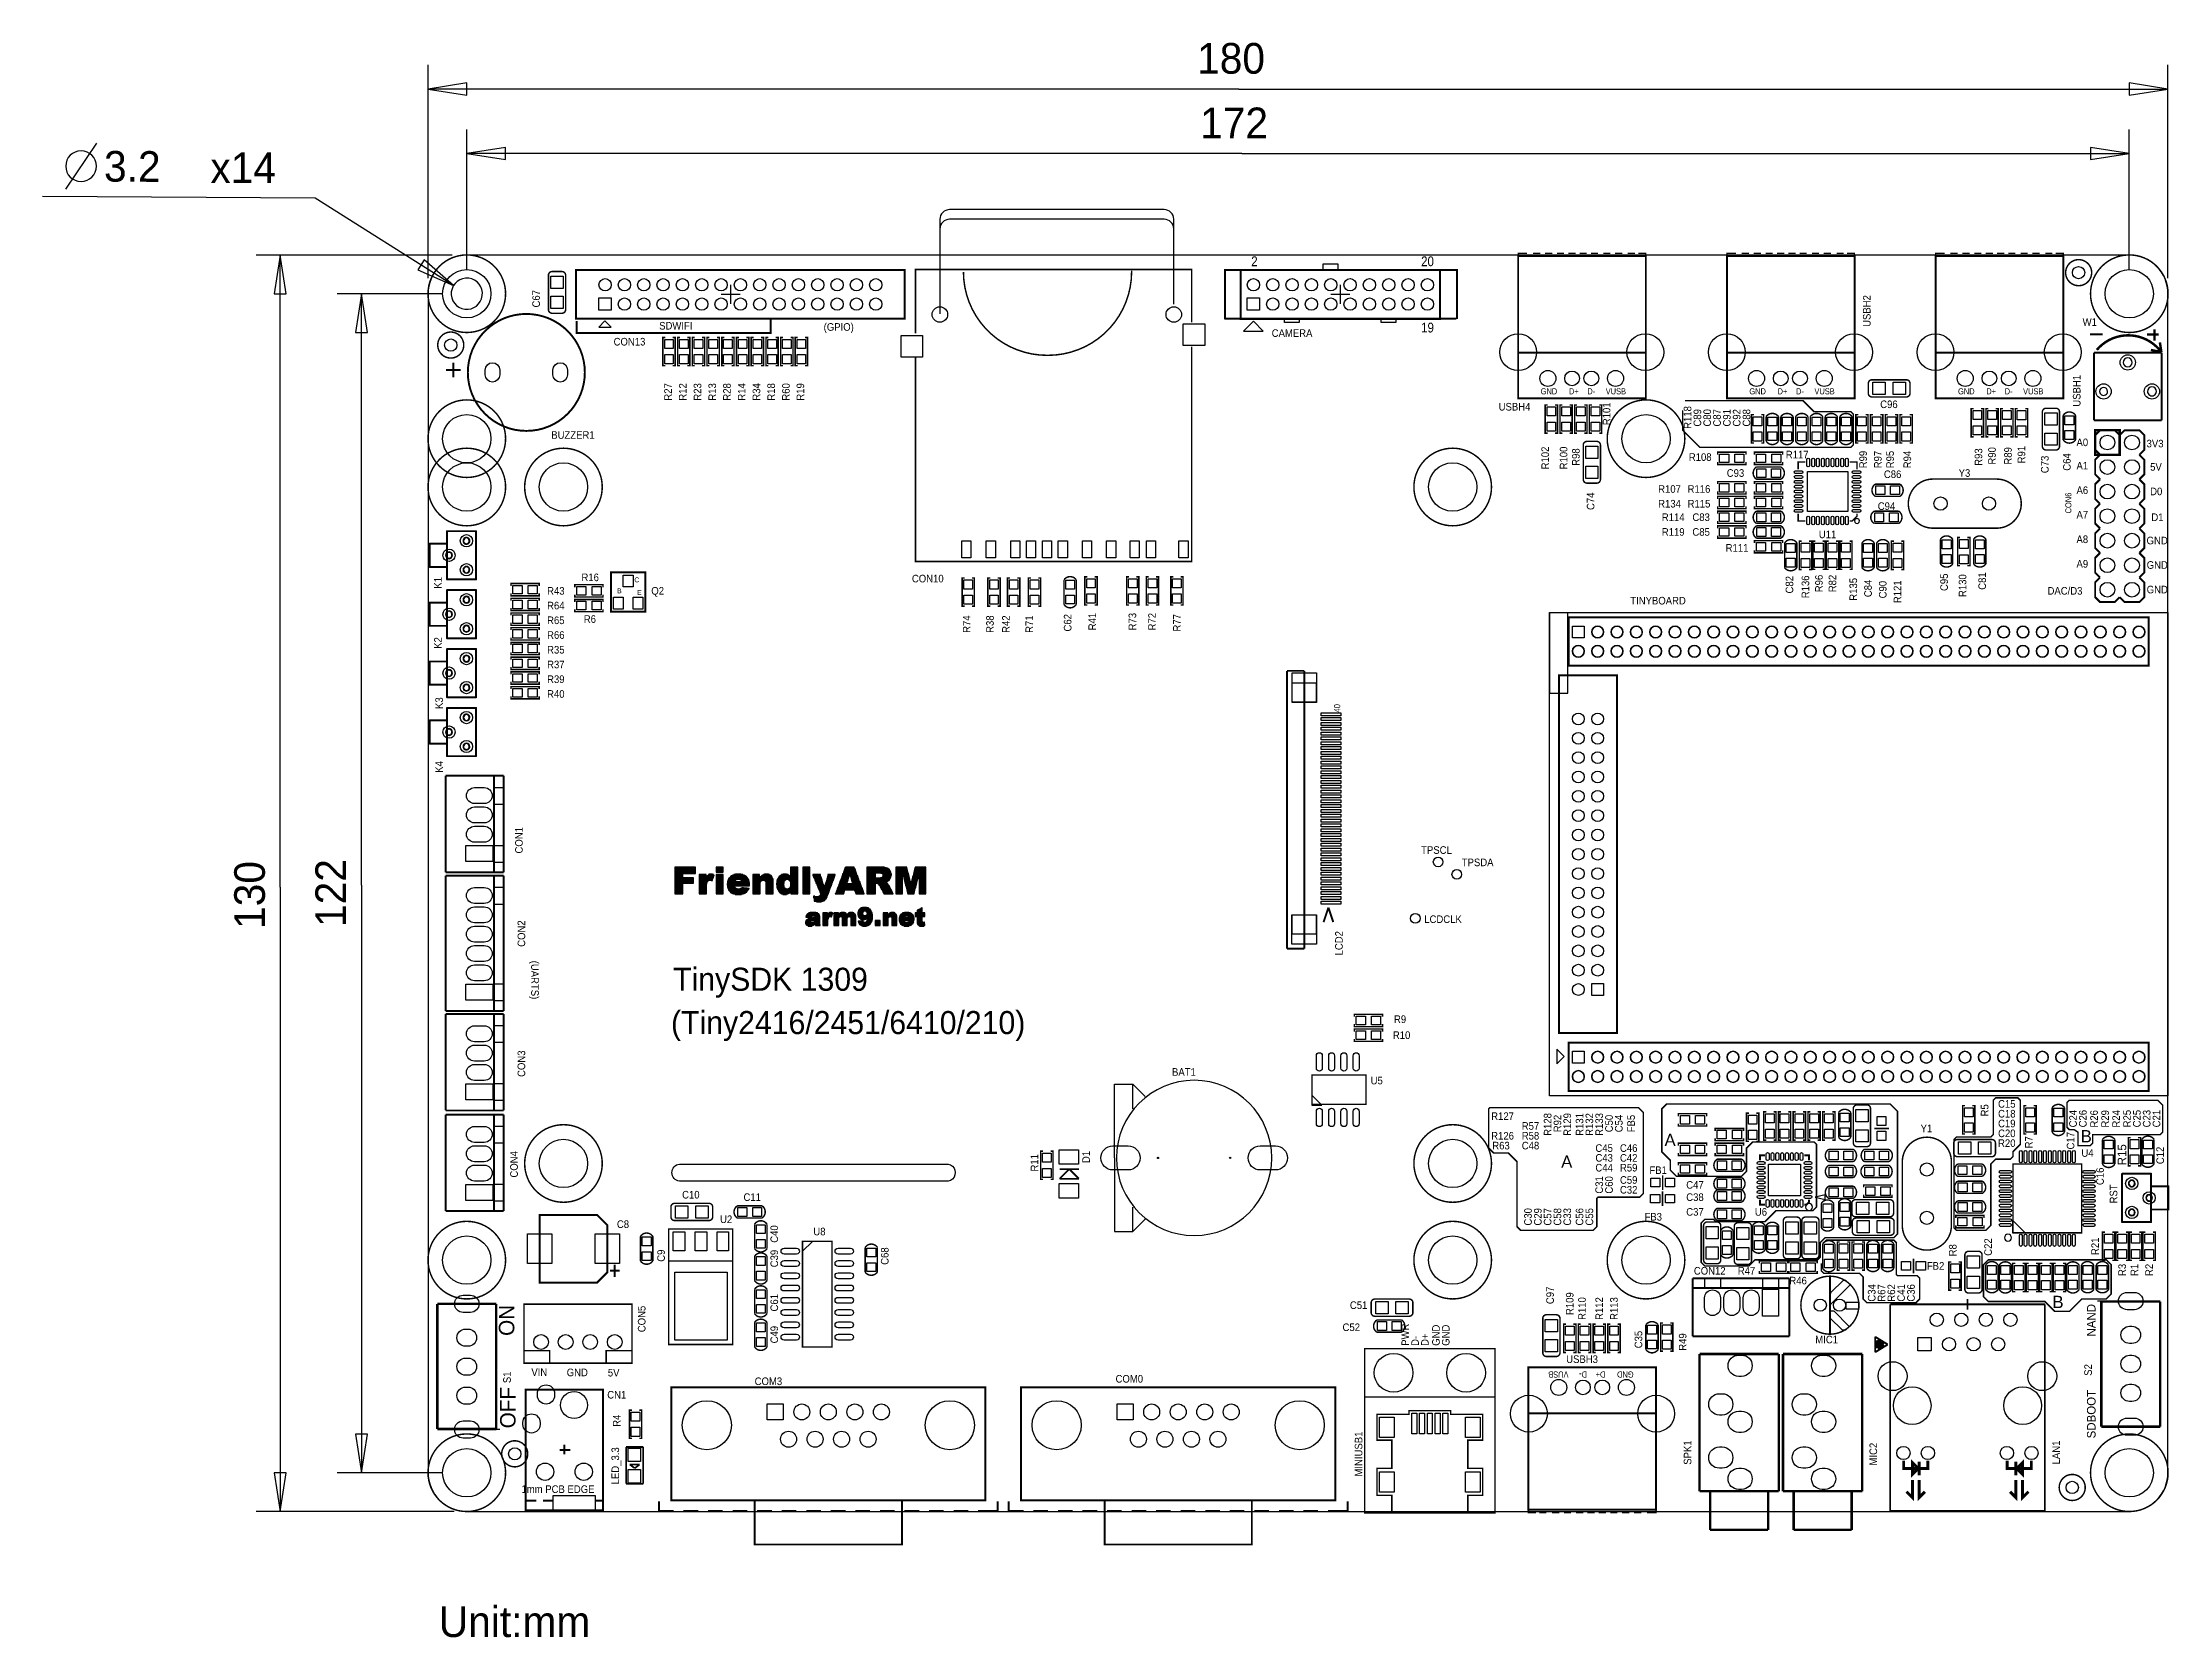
# Model space of a CAD drawing. Extents: x -40 to 180, y -13 to 152.
import ezdxf
from ezdxf.enums import TextEntityAlignment as Align

# ---------------------------------------------------------------- set-up
doc = ezdxf.new("R2010")
doc.units = 0
for name, color, linetype in [('BG_ASSEMBLY_NOTES', 2, 'CONTINUOUS'), ('BG_OUTLINE', 3, 'CONTINUOUS'), ('BG_SILKSCREEN_TOP', 1, 'CONTINUOUS'), ('PG_SILKSCREEN_TOP', 11, 'CONTINUOUS'), ('PIN_TOP', 12, 'CONTINUOUS'), ('RD_SILKSCREEN_TOP', 13, 'CONTINUOUS')]:
    doc.layers.add(name, color=color, linetype=linetype)

msp = doc.modelspace()

# ---------------------------------------------------------------- texts
at = {"layer": 'BG_ASSEMBLY_NOTES', "width": 0.992}
for s, p in [('180', (79.5547, 148.7689)), ('172', (79.8693, 142.0875)), ('x14', (-22.5307, 137.4417)), ('Unit:mm', (1.1, -13))]:
    msp.add_text(s, height=3.175, dxfattribs=at).set_placement(p)
for s, rotation, p in [('3.2', 359.706, (-33.5413, 137.5995)), ('130', 90, (-16.8875, 60.2693)), ('122', 90, (-8.4875, 60.4693))]:
    msp.add_text(s, height=3.175, rotation=rotation, dxfattribs=at).set_placement(p)
at = {"layer": 'BG_SILKSCREEN_TOP', "width": 0.935484}
for s, p in [('SDWIFI', (23.9014, 122.2925)), ('(GPIO)', (40.9194, 122.1655))]:
    msp.add_text(s, height=0.7874, dxfattribs=at).set_placement(p)
at = {"layer": 'BG_SILKSCREEN_TOP'}
for s, height, p in [('ON', 1.6002, (8.9154, 18.161)), ('NAND', 0.889, (172.5083, 18.0975)), ('OFF', 1.6002, (9.0424, 8.5979)), ('SDBOOT', 0.889, (172.5083, 7.5565))]:
    msp.add_text(s, height=height, rotation=90, dxfattribs=at).set_placement(p)
at = {"layer": 'PG_SILKSCREEN_TOP', "width": 0.875}
for s, p in [('2', (85.4869, 128.8462)), ('20', (103.3939, 128.8462)), ('19', (103.3939, 121.9882))]:
    msp.add_text(s, height=1.016, dxfattribs=at).set_placement(p, align=Align.CENTER)
at = {"layer": 'PG_SILKSCREEN_TOP'}
for s, height, width, p in [('GND', 0.635, 0.88, (115.1001, 115.5827)), ('D+', 0.635, 0.88, (118.0211, 115.5827)), ('D-', 0.635, 0.88, (119.9261, 115.5827)), ('VUSB', 0.635, 0.88, (121.8311, 115.5827)), ('GND', 0.635, 0.88, (136.6901, 115.5827)), ('D+', 0.635, 0.88, (139.6111, 115.5827)), ('D-', 0.635, 0.88, (141.5161, 115.5827)), ('VUSB', 0.635, 0.88, (143.4211, 115.5827)), ('GND', 0.635, 0.88, (158.2801, 115.5827)), ('D+', 0.635, 0.88, (161.2011, 115.5827)), ('D-', 0.635, 0.88, (163.1061, 115.5827)), ('VUSB', 0.635, 0.88, (165.0111, 115.5827)), ('A0', 0.7874, 0.935484, (170.5356, 110.2275)), ('3V3', 0.7874, 0.935484, (177.7873, 110.1005)), ('A1', 0.7874, 0.935484, (170.5356, 107.8145)), ('5V', 0.7874, 0.935484, (178.1556, 107.6875)), ('A6', 0.7874, 0.935484, (170.5356, 105.2745)), ('D0', 0.7874, 0.935484, (178.1556, 105.1475)), ('A7', 0.7874, 0.935484, (170.5356, 102.7345)), ('D1', 0.7874, 0.935484, (178.2826, 102.4805)), ('A8', 0.7874, 0.935484, (170.5356, 100.1945)), ('GND', 0.7874, 0.935484, (177.7873, 100.0675)), ('A9', 0.7874, 0.935484, (170.5356, 97.6545)), ('GND', 0.7874, 0.935484, (177.8, 97.536)), ('B', 0.508, 0.85, (19.558, 94.996)), ('C', 0.508, 0.85, (21.336, 96.139)), ('E', 0.508, 0.85, (21.6281, 94.8267)), ('DAC/D3', 0.7874, 0.935484, (167.5384, 94.8605)), ('GND', 0.7874, 0.935484, (177.8, 94.996)), ('TinySDK 1309', 2.3876, 0.978723, (25.3467, 53.87)), ('(Tiny2416/2451/6410/210)', 2.3876, 0.978723, (25.1282, 49.3878)), ('A', 1.27, 1.02, (127.9144, 37.8037)), ('B', 1.27, 1.02, (170.9674, 38.1847)), ('A', 1.27, 1.02, (117.221, 35.56)), ('B', 1.27, 1.02, (168.0464, 21.0397)), ('VIN', 0.7874, 0.935484, (10.6807, 14.0123)), ('GND', 0.7874, 0.935484, (14.3383, 13.9869)), ('5V', 0.7874, 0.935484, (18.5928, 13.9615)), ('1mm PCB EDGE', 0.7874, 0.935484, (9.6545, 1.9075))]:
    msp.add_text(s, height=height, dxfattribs=dict(at, width=width)).set_placement(p)
for s, height, rotation, width, p in [('40', 0.635, 90, 0.88, (94.361, 82.677)), ('(UARTS)', 0.7874, 270, 0.935484, (10.6595, 56.9849)), ('PWR', 0.7874, 90, 0.935484, (101.484, 17.1348)), ('D-', 0.7874, 90, 0.935484, (102.5, 17.1221)), ('D+', 0.7874, 90, 0.935484, (103.516, 17.1221)), ('GND', 0.7874, 90, 0.935484, (104.659, 17.1348)), ('GND', 0.7874, 90, 0.935484, (105.675, 17.1348)), ('VUSB', 0.635, 180, 0.88, (117.9855, 14.4805)), ('D-', 0.635, 180, 0.88, (119.8905, 14.4805)), ('D+', 0.635, 180, 0.88, (121.7955, 14.4805)), ('GND', 0.635, 180, 0.88, (124.7165, 14.4805))]:
    msp.add_text(s, height=height, rotation=rotation, dxfattribs=dict(at, width=width)).set_placement(p)
at = {"layer": 'RD_SILKSCREEN_TOP'}
for s, height, width, p in [('C67', 0.7874, 0.935484, (11.5655, 124.5743)), ('USBH2', 0.7874, 0.935484, (149.2335, 122.5677)), ('R27', 0.7874, 0.935484, (25.2137, 114.935)), ('R12', 0.7874, 0.935484, (26.7377, 114.935)), ('R23', 0.7874, 0.935484, (28.2617, 114.935)), ('R13', 0.7874, 0.935484, (29.7857, 114.935)), ('R28', 0.7874, 0.935484, (31.3097, 114.935)), ('R14', 0.7874, 0.935484, (32.8337, 114.935)), ('R34', 0.7874, 0.935484, (34.3577, 114.935)), ('R18', 0.7874, 0.935484, (35.8817, 114.935)), ('R60', 0.7874, 0.935484, (37.4057, 114.935)), ('R19', 0.7874, 0.935484, (38.9043, 114.935)), ('USBH1', 0.7874, 0.935484, (170.9505, 114.3127)), ('R101', 0.7874, 0.935484, (122.3095, 112.395)), ('R118', 0.7874, 0.935484, (130.6915, 112.014)), ('C89', 0.7874, 0.935484, (131.7075, 112.2553)), ('C80', 0.7874, 0.935484, (132.7235, 112.2553)), ('C87', 0.7874, 0.935484, (133.7395, 112.2553)), ('C91', 0.7874, 0.935484, (134.7555, 112.2553)), ('C92', 0.7874, 0.935484, (135.7715, 112.2553)), ('C88', 0.7874, 0.935484, (136.7875, 112.2553)), ('R102', 0.7874, 0.935484, (115.9595, 107.823)), ('R100', 0.7874, 0.935484, (117.8645, 107.823)), ('R90', 0.7874, 0.935484, (162.1875, 108.3183)), ('R89', 0.7874, 0.935484, (163.8385, 108.3183)), ('R91', 0.7874, 0.935484, (165.2329, 108.4428)), ('R98', 0.7874, 0.935484, (119.1345, 108.1913)), ('R99', 0.7874, 0.935484, (148.8525, 107.9373)), ('R97', 0.7874, 0.935484, (150.3765, 107.9373)), ('R95', 0.7874, 0.935484, (151.6465, 107.9373)), ('R94', 0.7874, 0.935484, (153.4245, 107.9373)), ('R93', 0.7874, 0.935484, (160.7905, 108.1913)), ('C73', 0.7874, 0.935484, (167.6485, 107.4293)), ('C64', 0.7874, 0.935484, (169.9345, 107.6833)), ('C74', 0.7874, 0.935484, (120.6585, 103.6193)), ('CON6', 0.635, 0.84, (170.0107, 103.2637)), ('R96', 0.7874, 0.935484, (144.2805, 95.1103)), ('R82', 0.7874, 0.935484, (145.6775, 95.1103)), ('C95', 0.7874, 0.935484, (157.2345, 95.2373)), ('R130', 0.7874, 0.935484, (159.1395, 94.615)), ('C81', 0.7874, 0.935484, (161.1715, 95.3643)), ('K1', 0.7874, 0.935484, (1.4055, 95.4786)), ('C82', 0.7874, 0.935484, (141.2325, 94.9833)), ('R136', 0.7874, 0.935484, (142.8835, 94.488)), ('R135', 0.7874, 0.935484, (147.8365, 94.234)), ('C84', 0.7874, 0.935484, (149.3605, 94.6023)), ('C90', 0.7874, 0.935484, (150.8845, 94.4753)), ('R121', 0.7874, 0.935484, (152.4085, 93.98)), ('R74', 0.7874, 0.935484, (56.1086, 90.9066)), ('R38', 0.7874, 0.935484, (58.5216, 90.9066)), ('R42', 0.7874, 0.935484, (60.1726, 90.9066)), ('R71', 0.7874, 0.935484, (62.5856, 90.9066)), ('C62', 0.7874, 0.935484, (66.5565, 91.0463)), ('R41', 0.7874, 0.935484, (69.0965, 91.1733)), ('R73', 0.7874, 0.935484, (73.2536, 91.1606)), ('R72', 0.7874, 0.935484, (75.2856, 91.1606)), ('R77', 0.7874, 0.935484, (77.8595, 91.0463)), ('K2', 0.7874, 0.935484, (1.4055, 89.2556)), ('K3', 0.7874, 0.935484, (1.5325, 83.0326)), ('K4', 0.7874, 0.935484, (1.5325, 76.4286)), ('CON1', 0.7874, 0.935484, (9.7875, 68.072)), ('CON2', 0.7874, 0.935484, (10.0415, 58.42)), ('LCD2', 0.7874, 0.935484, (94.6235, 57.531)), ('CON3', 0.7874, 0.935484, (10.0415, 44.958)), ('R5', 0.7874, 0.935484, (161.4255, 40.8686)), ('R128', 0.7874, 0.935484, (116.2135, 38.862)), ('R92', 0.7874, 0.935484, (117.2295, 39.2303)), ('R129', 0.7874, 0.935484, (118.2455, 38.862)), ('R131', 0.7874, 0.935484, (119.5155, 38.862)), ('R132', 0.7874, 0.935484, (120.5315, 38.862)), ('R133', 0.7874, 0.935484, (121.5475, 38.862)), ('C50', 0.7874, 0.935484, (122.5635, 39.2303)), ('C54', 0.7874, 0.935484, (123.5795, 39.2303)), ('FB5', 0.7874, 0.935484, (124.8495, 39.2303)), ('C24', 0.7874, 0.935484, (170.5695, 39.7383)), ('C26', 0.7874, 0.935484, (171.5855, 39.7383)), ('R26', 0.7874, 0.935484, (172.7446, 39.718)), ('R29', 0.7874, 0.935484, (173.8876, 39.718)), ('R24', 0.7874, 0.935484, (175.0306, 39.718)), ('R25', 0.7874, 0.935484, (176.1575, 39.7383)), ('C25', 0.7874, 0.935484, (177.1735, 39.7383)), ('C23', 0.7874, 0.935484, (178.1895, 39.7383)), ('C21', 0.7874, 0.935484, (179.2055, 39.7383)), ('R7', 0.7874, 0.935484, (165.9975, 37.5666)), ('C17', 0.7874, 0.935484, (170.3155, 37.4523)), ('C12', 0.7874, 0.935484, (179.5865, 35.9283)), ('CON4', 0.7874, 0.935484, (9.2795, 34.544)), ('R11', 0.7874, 0.935484, (63.1275, 35.1663)), ('D1', 0.7874, 0.935484, (68.4615, 36.0426)), ('C16', 0.7874, 0.935484, (173.3635, 33.7693)), ('C31', 0.7874, 0.935484, (121.5475, 32.8803)), ('C60', 0.7874, 0.935484, (122.5635, 32.8803)), ('RST', 0.7874, 0.935484, (174.7605, 31.8643)), ('C30', 0.7874, 0.935484, (114.1815, 29.5783)), ('C29', 0.7874, 0.935484, (115.1975, 29.5783)), ('C57', 0.7874, 0.935484, (116.2135, 29.5783)), ('C58', 0.7874, 0.935484, (117.2295, 29.5783)), ('C33', 0.7874, 0.935484, (118.2455, 29.5783)), ('C56', 0.7874, 0.935484, (119.5155, 29.5783)), ('C55', 0.7874, 0.935484, (120.5315, 29.5783)), ('C40', 0.7874, 0.935484, (36.2035, 27.8003)), ('C9', 0.7874, 0.935484, (24.4941, 25.8318)), ('C39', 0.7874, 0.935484, (36.2035, 25.2603)), ('C68', 0.7874, 0.935484, (47.6335, 25.5143)), ('R8', 0.7874, 0.935484, (158.1235, 26.3906)), ('C22', 0.7874, 0.935484, (161.7811, 26.4465)), ('R21', 0.7874, 0.935484, (172.8555, 26.5303)), ('R3', 0.7874, 0.935484, (175.6495, 24.3586)), ('R1', 0.7874, 0.935484, (176.9195, 24.3586)), ('R2', 0.7874, 0.935484, (178.4435, 24.3586)), ('C61', 0.7874, 0.935484, (36.2035, 20.6883)), ('C97', 0.7874, 0.935484, (116.4675, 21.4503)), ('R109', 0.7874, 0.935484, (118.4995, 20.32)), ('R110', 0.7874, 0.935484, (119.7695, 19.812)), ('R112', 0.7874, 0.935484, (121.5475, 19.812)), ('R113', 0.7874, 0.935484, (123.0715, 19.812)), ('C34', 0.7874, 0.935484, (149.7415, 21.7043)), ('R67', 0.7874, 0.935484, (150.7575, 21.7043)), ('R62', 0.7874, 0.935484, (151.7735, 21.7043)), ('C41', 0.7874, 0.935484, (152.7895, 21.7043)), ('C36', 0.7874, 0.935484, (153.8055, 21.7043)), ('CON5', 0.7874, 0.935484, (22.4875, 18.542)), ('C49', 0.7874, 0.935484, (36.2035, 17.3863)), ('C35', 0.7874, 0.935484, (125.6115, 16.8783)), ('R49', 0.7874, 0.935484, (130.1835, 16.6243)), ('S1', 0.7874, 0.935484, (8.5513, 13.2715)), ('S2', 0.7874, 0.935484, (172.1273, 14.0335)), ('R4', 0.7874, 0.935484, (19.9051, 8.7503)), ('MINIUSB1', 0.7874, 0.935484, (96.6555, 3.6068)), ('SPK1', 0.7874, 0.935484, (130.6915, 4.826)), ('MIC2', 0.7874, 0.935484, (149.9049, 4.7473)), ('LAN1', 0.7874, 0.935484, (168.8279, 4.8666)), ('LED_3.3', 0.7874, 0.935484, (19.7549, 2.7989))]:
    msp.add_text(s, height=height, rotation=90, dxfattribs=dict(at, width=width)).set_placement(p)
at = {"layer": 'RD_SILKSCREEN_TOP', "width": 0.935484}
for s, p in [('W1', (171.1706, 122.6735)), ('CON13', (19.1897, 120.6415)), ('CAMERA', (87.2744, 121.5305)), ('USBH4', (110.7567, 113.9105)), ('C96', (150.2283, 114.1645)), ('BUZZER1', (12.7381, 110.9895)), ('R108', (130.429, 108.7035)), ('C93', (134.3533, 107.0525)), ('R117', (140.462, 108.9575)), ('Y3', (158.3436, 107.0525)), ('R107', (127.254, 105.4015)), ('R116', (130.302, 105.4015)), ('C86', (150.6093, 106.9255)), ('R134', (127.254, 103.8775)), ('R115', (130.302, 103.8775)), ('C94', (149.9743, 103.6235)), ('R114', (127.635, 102.4805)), ('R119', (127.635, 100.9565)), ('C83', (130.7973, 102.4805)), ('C85', (130.7973, 100.9565)), ('U11', (143.8783, 100.7025)), ('R111', (134.239, 99.3055)), ('R16', (15.8623, 96.2575)), ('CON10', (50.0507, 96.1305)), ('R43', (12.3063, 94.8605)), ('Q2', (23.0886, 94.8605)), ('TINYBOARD', (124.3711, 93.8445)), ('R64', (12.3063, 93.3365)), ('R65', (12.3063, 91.8125)), ('R6', (16.1036, 91.9395)), ('R66', (12.3063, 90.2885)), ('R35', (12.3063, 88.7645)), ('R37', (12.3063, 87.2405)), ('R39', (12.3063, 85.7165)), ('R40', (12.3063, 84.1925)), ('TPSCL', (102.7354, 68.0407)), ('TPSDA', (106.9391, 66.7631)), ('LCDCLK', (103.058, 60.8855)), ('R9', (99.9236, 50.5375)), ('R10', (99.8093, 48.8865)), ('BAT1', (76.962, 45.0765)), ('U5', (97.5106, 44.1875)), ('C15', (162.4203, 41.7745)), ('R127', (109.982, 40.5045)), ('R57', (113.1443, 39.4885)), ('Y1', (154.4066, 39.2345)), ('C18', (162.4203, 40.7585)), ('C19', (162.4203, 39.7425)), ('R126', (109.982, 38.4725)), ('R63', (110.0963, 37.4565)), ('C48', (113.1443, 37.4565)), ('R58', (113.1443, 38.4725)), ('C45', (120.7643, 37.2025)), ('C46', (123.3043, 37.2025)), ('C20', (162.4203, 38.7265)), ('R20', (162.4203, 37.7105)), ('U4', (171.0436, 36.6945)), ('C43', (120.7643, 36.1865)), ('C44', (120.7643, 35.1705)), ('C42', (123.3043, 36.1865)), ('R59', (123.3043, 35.1705)), ('FB1', (126.3523, 34.9165)), ('C10', (26.2763, 32.3765)), ('C59', (123.3043, 33.9005)), ('C32', (123.3043, 32.8845)), ('C47', (130.1623, 33.3925)), ('C11', (32.6263, 32.1225)), ('FB3', (125.8443, 30.0905)), ('C38', (130.1623, 32.1225)), ('C37', (130.1623, 30.5985)), ('U6', (137.2616, 30.5985)), ('C8', (19.5326, 29.3285)), ('U2', (30.2006, 29.8365)), ('U8', (39.8526, 28.5665)), ('CON12', (130.9497, 24.5025)), ('R47', (135.4963, 24.5025)), ('R46', (140.8303, 23.4865)), ('FB2', (155.0543, 25.0105)), ('C51', (95.3643, 20.9465)), ('C52', (94.6023, 18.6605)), ('MIC1', (143.51, 17.3905)), ('USBH3', (117.7417, 15.3585)), ('COM3', (33.782, 13.0725)), ('COM0', (71.12, 13.3265)), ('CN1', (18.5293, 11.6755))]:
    msp.add_text(s, height=0.7874, dxfattribs=at).set_placement(p)
at = {"layer": 'RD_SILKSCREEN_TOP'}
msp.add_text('R15', height=0.889, rotation=90, dxfattribs=at).set_placement((175.6833, 35.814))

# ---------------------------------------------------------------- linework, layer by layer
at = {"layer": 'BG_ASSEMBLY_NOTES'}
for points in [[(0, 127.6), (0, 149.6814)], [(180, 127.6), (180, 149.6814)], [(83.8854, 147.1814), (0, 147.1814)], [(83.8854, 147.1814), (180, 147.1814)], [(-34.3083, 141.5722), (-37.5077, 136.8262)], [(4, 128.5), (4, 143)], [(176, 128.5), (176, 143)], [(84.2, 140.5), (4, 140.5)], [(84.2, 140.5), (176, 140.5)], [(2.6361, 126.8601), (-11.7, 135.9), (-39.893, 136.0446)], [(2.5, 130), (-17.8, 130)], [(-15.3, 64.6), (-15.3, 130)], [(1.5, 126), (-9.4, 126)], [(-6.9, 64.8), (-6.9, 126)], [(-15.3, 64.6), (-15.3, 0)], [(-6.9, 64.8), (-6.9, 4)], [(1.5, 4), (-9.4, 4)], [(2.7, 0), (-17.8, 0)]]:
    msp.add_lwpolyline(points, dxfattribs=at)
for points in [[(4, 147.8064), (0, 147.1814), (4, 146.5564)], [(176, 146.5564), (180, 147.1814), (176, 147.8064)], [(8, 141.125), (4, 140.5), (8, 139.875)], [(172, 139.875), (176, 140.5), (172, 141.125)], [(-14.675, 126), (-15.3, 130), (-15.925, 126)], [(-1.0808, 128.4649), (2.6361, 126.8601), (-0.414, 129.5223)], [(-6.275, 122), (-6.9, 126), (-7.525, 122)], [(-7.525, 8), (-6.9, 4), (-6.275, 8)], [(-15.925, 4), (-15.3, 0), (-14.675, 4)]]:
    msp.add_lwpolyline(points, close=True, dxfattribs=at)
for points in [[(-34.3205, 139.1992, 1), (-37.49559, 139.1992, 1)], [(5.6, 125.8, 1), (2.4, 126.2, 1)]]:
    msp.add_lwpolyline(points, format="xyb", close=True, dxfattribs=at)
at = {"layer": 'BG_OUTLINE'}
for points in [[(4, 0), (175.9999, 0, 0.414214), (179.9999, 4), (179.9999, 126, 0.414214), (175.9999, 130), (4, 130, 0.414214), (0, 126), (0, 4, 0.414215)], [(26.0079, 35.941), (53.5669, 35.941, -1.096065), (53.5669, 34.163), (26.0079, 34.163, -0.8922)]]:
    msp.add_lwpolyline(points, format="xyb", close=True, dxfattribs=at)
at = {"layer": 'BG_SILKSCREEN_TOP'}
for points, const_width in [([(15.367, 123.19), (15.367, 121.92), (35.433, 121.92), (35.433, 123.444)], 0.2032), ([(130.048, 114.935), (142.24, 114.935), (143.383, 113.792), (147.193, 113.792), (147.447, 113.538), (147.447, 110.363), (147.193, 110.109), (131.572, 110.109), (129.794, 111.887), (129.794, 113.919)], 0.1524), ([(1.9591, 101.4331), (1.9591, 96.4331)], 0.1999), ([(1.9591, 101.4331), (4.9591, 101.4331)], 0.1999), ([(4.9591, 101.4331), (4.9591, 96.4331)], 0.1999), ([(0.159, 100.1332), (0.159, 97.7331)], 0.1999), ([(0.159, 100.1332), (1.9591, 100.1332)], 0.1999), ([(0.159, 97.7331), (1.9591, 97.7331)], 0.1999), ([(1.9591, 96.4331), (4.9591, 96.4331)], 0.1999), ([(1.9591, 95.3371), (1.9591, 90.3371)], 0.1999), ([(1.9591, 95.3371), (4.9591, 95.3371)], 0.1999), ([(4.9591, 95.3371), (4.9591, 90.3371)], 0.1999), ([(0.159, 94.0372), (0.159, 91.6371)], 0.1999), ([(0.159, 94.0372), (1.9591, 94.0372)], 0.1999), ([(0.159, 91.6371), (1.9591, 91.6371)], 0.1999), ([(1.9591, 90.3371), (4.9591, 90.3371)], 0.1999), ([(0.159, 87.9412), (0.159, 85.5411)], 0.1999), ([(0.159, 87.9412), (1.9591, 87.9412)], 0.1999), ([(1.9591, 89.2411), (1.9591, 84.2411)], 0.1999), ([(1.9591, 89.2411), (4.9591, 89.2411)], 0.1999), ([(4.9591, 89.2411), (4.9591, 84.2411)], 0.1999), ([(0.159, 85.5411), (1.9591, 85.5411)], 0.1999), ([(1.9591, 84.2411), (4.9591, 84.2411)], 0.1999), ([(0.159, 81.8452), (0.159, 79.4451)], 0.1999), ([(0.159, 81.8452), (1.9591, 81.8452)], 0.1999), ([(1.9591, 83.1451), (1.9591, 78.1451)], 0.1999), ([(1.9591, 83.1451), (4.9591, 83.1451)], 0.1999), ([(4.9591, 83.1451), (4.9591, 78.1451)], 0.1999), ([(0.159, 79.4451), (1.9591, 79.4451)], 0.1999), ([(1.9591, 78.1451), (4.9591, 78.1451)], 0.1999), ([(170.053, 42.545), (169.799, 42.545), (169.545, 42.291), (169.545, 39.751), (169.799, 39.497), (170.307, 39.497), (170.688, 39.243), (170.688, 37.846), (171.958, 37.846), (172.212, 38.1), (172.212, 38.989), (179.197, 38.989), (179.451, 39.243)], 0.1524), ([(170.053, 42.545), (178.943, 42.545), (179.451, 42.037), (179.451, 39.243), (179.197, 38.989)], 0.1524), ([(65.3251, 34.4198), (66.3251, 35.4198)], 0.1778), ([(65.3251, 35.4198), (67.3251, 35.4198)], 0.1778), ([(66.3251, 35.4198), (67.3251, 34.4198)], 0.1778), ([(65.3251, 34.4198), (67.3251, 34.4198)], 0.1778), ([(178.2539, 34.9357), (175.2539, 34.9357)], 0.1999), ([(175.2539, 29.9357), (175.2539, 34.9357)], 0.1999), ([(178.2539, 29.9357), (178.2539, 34.9357)], 0.1999), ([(180.054, 33.6357), (178.2539, 33.6357)], 0.1999), ([(180.054, 31.2356), (180.054, 33.6357)], 0.1999), ([(180.054, 31.2356), (178.2539, 31.2356)], 0.1999), ([(178.2539, 29.9357), (175.2539, 29.9357)], 0.1999), ([(144.145, 25.654), (144.145, 24.892), (144.399, 24.638), (148.082, 24.638), (148.463, 24.257), (148.463, 21.971), (148.844, 21.59), (153.924, 21.59), (154.305, 21.971), (154.305, 24.13), (154.051, 24.384), (152.019, 24.384), (151.892, 24.511), (151.892, 27.813), (151.638, 28.067), (144.653, 28.067), (144.399, 27.813)], 0.1524), ([(131.5344, 16.2923), (139.7345, 16.2923)], 0.254), ([(131.5344, 2.0925), (131.5344, 16.2923)], 0.254), ([(139.7345, 2.0925), (139.7345, 16.2923)], 0.254), ([(140.1704, 16.2923), (148.3705, 16.2923)], 0.254), ([(140.1704, 2.0925), (140.1704, 16.2923)], 0.254), ([(148.3705, 2.0925), (148.3705, 16.2923)], 0.254), ([(20.4807, 6.6662), (21.3697, 6.6662)], 0.1778), ([(20.4807, 6.6662), (20.4807, 2.8562)], 0.1778), ([(21.3697, 6.6662), (22.2587, 6.6662)], 0.1778), ([(22.2587, 6.6662), (22.2587, 2.8562)], 0.1778), ([(20.8617, 4.8501), (21.8777, 4.8501)], 0.1778), ([(20.8617, 4.8501), (21.3697, 4.4691)], 0.1778), ([(21.8777, 4.8501), (21.3697, 4.4691)], 0.1778), ([(20.4807, 2.8562), (22.2587, 2.8562)], 0.1778), ([(131.5344, 2.0925), (139.7345, 2.0925)], 0.254), ([(132.6345, -1.9075), (132.6345, 2.0925)], 0.254), ([(138.6345, -1.9075), (138.6345, 2.0925)], 0.254), ([(140.1704, 2.0925), (148.3705, 2.0925)], 0.254), ([(141.2705, -1.9075), (141.2705, 2.0925)], 0.254), ([(147.2705, -1.9075), (147.2705, 2.0925)], 0.254), ([(132.6345, -1.9075), (138.6345, -1.9075)], 0.254), ([(141.2705, -1.9075), (147.2705, -1.9075)], 0.254)]:
    msp.add_lwpolyline(points, dxfattribs=dict(at, const_width=const_width))
msp.add_lwpolyline([(18.288, 123.19), (17.653, 122.555), (18.923, 122.555)], close=True, dxfattribs=at)
at = {"layer": 'BG_SILKSCREEN_TOP', "const_width": 0.1001}
for points in [[(2.009, 101.433, 1), (1.9092, 101.43299, 1)], [(2.009, 101.433, 1), (1.9092, 101.43299, 1)], [(5.009, 101.433, 1), (4.90919, 101.43299, 1)], [(5.009, 101.433, 1), (4.90919, 101.43299, 1)], [(0.2089, 100.133, 1), (0.10911, 100.13305, 1)], [(0.2089, 100.133, 1), (0.10911, 100.13305, 1)], [(2.009, 100.133, 1), (1.9092, 100.13305, 1)], [(0.209, 97.7331, 1), (0.10901, 97.73311, 1)], [(0.209, 97.7331, 1), (0.10901, 97.73311, 1)], [(2.0091, 97.7331, 1), (1.9091, 97.73311, 1)], [(2.009, 96.433, 1), (1.9092, 96.43301, 1)], [(2.009, 96.433, 1), (1.9092, 96.43301, 1)], [(2.009, 95.337, 1), (1.9092, 95.33699, 1)], [(2.009, 95.337, 1), (1.9092, 95.33699, 1)], [(5.009, 96.433, 1), (4.90919, 96.43301, 1)], [(5.009, 96.433, 1), (4.90919, 96.43301, 1)], [(5.009, 95.337, 1), (4.90919, 95.33699, 1)], [(5.009, 95.337, 1), (4.90919, 95.33699, 1)], [(0.2089, 94.037, 1), (0.10911, 94.03705, 1)], [(0.2089, 94.037, 1), (0.10911, 94.03705, 1)], [(2.009, 94.037, 1), (1.9092, 94.03705, 1)], [(0.209, 91.6371, 1), (0.10901, 91.63711, 1)], [(0.209, 91.6371, 1), (0.10901, 91.63711, 1)], [(2.0091, 91.6371, 1), (1.9091, 91.63711, 1)], [(2.009, 90.337, 1), (1.9092, 90.33701, 1)], [(2.009, 90.337, 1), (1.9092, 90.33701, 1)], [(5.009, 90.337, 1), (4.90919, 90.33701, 1)], [(5.009, 90.337, 1), (4.90919, 90.33701, 1)], [(0.2089, 87.941, 1), (0.10911, 87.94105, 1)], [(0.2089, 87.941, 1), (0.10911, 87.94105, 1)], [(2.009, 89.241, 1), (1.9092, 89.24099, 1)], [(2.009, 89.241, 1), (1.9092, 89.24099, 1)], [(2.009, 87.941, 1), (1.9092, 87.94105, 1)], [(5.009, 89.241, 1), (4.90919, 89.24099, 1)], [(5.009, 89.241, 1), (4.90919, 89.24099, 1)], [(0.209, 85.5411, 1), (0.10901, 85.54111, 1)], [(0.209, 85.5411, 1), (0.10901, 85.54111, 1)], [(2.0091, 85.5411, 1), (1.9091, 85.54111, 1)], [(2.009, 84.241, 1), (1.9092, 84.24101, 1)], [(2.009, 84.241, 1), (1.9092, 84.24101, 1)], [(5.009, 84.241, 1), (4.90919, 84.24101, 1)], [(5.009, 84.241, 1), (4.90919, 84.24101, 1)], [(0.2089, 81.845, 1), (0.10911, 81.84505, 1)], [(0.2089, 81.845, 1), (0.10911, 81.84505, 1)], [(2.009, 83.145, 1), (1.9092, 83.14499, 1)], [(2.009, 83.145, 1), (1.9092, 83.14499, 1)], [(2.009, 81.845, 1), (1.9092, 81.84505, 1)], [(5.009, 83.145, 1), (4.90919, 83.14499, 1)], [(5.009, 83.145, 1), (4.90919, 83.14499, 1)], [(0.209, 79.4451, 1), (0.10901, 79.44511, 1)], [(0.209, 79.4451, 1), (0.10901, 79.44511, 1)], [(2.0091, 79.4451, 1), (1.9091, 79.44511, 1)], [(2.009, 78.145, 1), (1.9092, 78.14501, 1)], [(2.009, 78.145, 1), (1.9092, 78.14501, 1)], [(5.009, 78.145, 1), (4.90919, 78.14501, 1)], [(5.009, 78.145, 1), (4.90919, 78.14501, 1)], [(175.3038, 34.9358, 1), (175.20401, 34.93579, 1)], [(175.3038, 34.9358, 1), (175.20401, 34.93579, 1)], [(178.3039, 33.6357, 1), (178.2039, 33.63569, 1)], [(178.3038, 34.9358, 1), (178.204, 34.93579, 1)], [(178.3038, 34.9358, 1), (178.204, 34.93579, 1)], [(180.104, 33.6357, 1), (180.00399, 33.63569, 1)], [(180.104, 33.6357, 1), (180.00399, 33.63569, 1)], [(178.3038, 31.2358, 1), (178.204, 31.23575, 1)], [(180.1039, 31.2358, 1), (180.00409, 31.23575, 1)], [(180.1039, 31.2358, 1), (180.00409, 31.23575, 1)], [(175.3038, 29.9358, 1), (175.20401, 29.93581, 1)], [(175.3038, 29.9358, 1), (175.20401, 29.93581, 1)], [(178.3038, 29.9358, 1), (178.204, 29.93581, 1)], [(178.3038, 29.9358, 1), (178.204, 29.93581, 1)]]:
    msp.add_lwpolyline(points, format="xyb", close=True, dxfattribs=at)
at = {"layer": 'BG_SILKSCREEN_TOP'}
for points in [[(2.5098, 98.933, 1), (1.8082, 98.933, 1)], [(2.5098, 98.933, 1), (1.8082, 98.933, 1)], [(2.459, 98.933, 1), (1.859, 98.933, 1)], [(4.3099, 100.4331, 1), (3.6083, 100.43315, 1)], [(4.3099, 100.4331, 1), (3.6083, 100.43315, 1)], [(4.2591, 100.4331, 1), (3.6591, 100.43315, 1)], [(4.31, 97.433, 1), (3.6082, 97.43301, 1)], [(4.31, 97.433, 1), (3.6082, 97.43301, 1)], [(4.2592, 97.433, 1), (3.659, 97.43301, 1)], [(4.3099, 94.3371, 1), (3.6083, 94.33715, 1)], [(4.3099, 94.3371, 1), (3.6083, 94.33715, 1)], [(4.2591, 94.3371, 1), (3.6591, 94.33715, 1)], [(2.5098, 92.837, 1), (1.8082, 92.837, 1)], [(2.5098, 92.837, 1), (1.8082, 92.837, 1)], [(2.459, 92.837, 1), (1.859, 92.837, 1)], [(4.31, 91.337, 1), (3.6082, 91.33701, 1)], [(4.31, 91.337, 1), (3.6082, 91.33701, 1)], [(4.2592, 91.337, 1), (3.659, 91.33701, 1)], [(4.3099, 88.2411, 1), (3.6083, 88.24115, 1)], [(4.3099, 88.2411, 1), (3.6083, 88.24115, 1)], [(4.2591, 88.2411, 1), (3.6591, 88.24115, 1)], [(2.5098, 86.741, 1), (1.8082, 86.741, 1)], [(2.5098, 86.741, 1), (1.8082, 86.741, 1)], [(2.459, 86.741, 1), (1.859, 86.741, 1)], [(4.31, 85.241, 1), (3.6082, 85.24101, 1)], [(4.31, 85.241, 1), (3.6082, 85.24101, 1)], [(4.2592, 85.241, 1), (3.659, 85.24101, 1)], [(4.3099, 82.1451, 1), (3.6083, 82.14515, 1)], [(4.3099, 82.1451, 1), (3.6083, 82.14515, 1)], [(4.2591, 82.1451, 1), (3.6591, 82.14515, 1)], [(2.5098, 80.645, 1), (1.8082, 80.645, 1)], [(2.5098, 80.645, 1), (1.8082, 80.645, 1)], [(2.459, 80.645, 1), (1.859, 80.645, 1)], [(4.31, 79.145, 1), (3.6082, 79.14501, 1)], [(4.31, 79.145, 1), (3.6082, 79.14501, 1)], [(4.2592, 79.145, 1), (3.659, 79.14501, 1)], [(176.6048, 33.9358, 1), (175.903, 33.93579, 1)], [(176.6048, 33.9358, 1), (175.903, 33.93579, 1)], [(176.554, 33.9358, 1), (175.9538, 33.93579, 1)], [(176.6047, 30.9357, 1), (175.9031, 30.93565, 1)], [(176.6047, 30.9357, 1), (175.9031, 30.93565, 1)], [(176.5539, 30.9357, 1), (175.9539, 30.93565, 1)], [(178.4048, 32.4358, 1), (177.7032, 32.4358, 1)], [(178.4048, 32.4358, 1), (177.7032, 32.4358, 1)], [(178.354, 32.4358, 1), (177.754, 32.4358, 1)]]:
    msp.add_lwpolyline(points, format="xyb", close=True, dxfattribs=at)
at = {"layer": 'BG_SILKSCREEN_TOP', "const_width": 0.1524}
for points in [[(110.109, 41.783), (125.222, 41.783), (125.73, 41.275), (125.73, 32.893), (125.349, 32.512), (121.031, 32.512), (120.904, 32.385), (120.904, 29.464), (120.523, 29.083), (113.03, 29.083), (112.649, 29.464), (112.649, 36.195), (111.76, 37.084), (110.236, 37.084), (109.728, 37.592), (109.728, 41.656), (109.855, 41.783)], [(130.048, 42.164), (151.257, 42.164), (152.019, 41.402), (152.019, 28.702), (151.638, 28.321), (144.526, 28.321), (144.018, 27.813), (144.018, 26.289), (143.764, 26.035), (137.287, 26.035), (136.652, 25.4), (132.08, 25.4), (131.699, 25.781), (131.699, 29.845), (132.08, 30.226), (132.969, 30.226), (133.223, 29.972), (138.303, 29.972), (139.446, 31.115), (143.256, 31.115), (143.637, 31.496), (143.637, 37.973), (143.383, 38.227), (137.033, 38.227), (136.398, 37.592), (136.398, 35.179), (135.89, 34.671), (129.159, 34.671), (128.524, 35.306), (128.524, 36.322), (127.635, 37.211), (127.635, 41.656), (128.143, 42.164)], [(158.115, 38.735), (161.671, 38.735), (161.925, 38.989), (161.925, 42.545), (162.179, 42.799), (164.465, 42.799), (164.719, 42.545), (164.719, 37.973), (163.957, 37.211), (163.957, 36.703), (163.703, 36.449), (162.179, 36.449), (161.671, 35.941), (161.671, 29.591), (161.163, 29.083), (158.115, 29.083), (157.861, 29.337), (157.861, 38.481)], [(161.417, 26.035), (173.609, 26.035), (174.117, 25.527), (174.117, 22.479), (173.609, 21.971), (171.069, 21.971), (169.799, 20.701), (168.275, 20.701), (167.259, 21.717), (161.417, 21.717), (160.909, 22.225), (160.909, 25.527)]]:
    msp.add_lwpolyline(points, close=True, dxfattribs=at)
at = {"layer": 'PG_SILKSCREEN_TOP'}
for points, format in [([(76.1479, 134.7031), (53.9479, 134.7031, 0.414214), (52.9479, 133.7031)], "xyb"), ([(77.1479, 132.7031), (77.1479, 133.7031, 0.41421), (76.1479, 134.7031)], "xyb"), ([(77.1479, 124.9031), (77.1479, 132.7031, 0.41421), (76.1479, 133.7031), (53.9479, 133.7031, 0.414214), (52.9479, 132.7031), (52.9479, 124.9031)], "xyb"), ([(38.8088, 123.426, 0.2, 0.2, 0), (49.3088, 123.426, 0.2, 0.2, 0), (49.3088, 128.466, 0.2, 0.2, 0), (39.3738, 128.466, 0.1999, 0.1999, 0), (15.3708, 128.466, 0.2, 0.2, 0), (15.3088, 128.466, 0.2, 0.2, 0), (15.3088, 123.4259, 0.1999, 0.1999, 0), (39.3088, 123.4259, 0.1999, 0.1999, 0)], "xyseb")]:
    msp.add_lwpolyline(points, format=format, dxfattribs=at)
for points in [[(52.9479, 133.7031), (52.9479, 123.9031)], [(70.993, 36.576), (70.993, 44.196), (72.898, 44.196), (74.168, 42.926)], [(72.898, 41.656), (72.898, 44.196)], [(70.993, 36.576), (70.993, 28.956), (72.898, 28.956), (74.168, 30.226)], [(72.898, 28.956), (72.898, 31.496)], [(173.482, 21.7399), (172.72, 21.7401)], [(173.482, 21.7399), (172.72, 21.7401)], [(173.482, 21.7399), (172.72, 21.7401)], [(6.667, 8.5001), (7.429, 8.4999)], [(6.667, 8.5001), (7.429, 8.4999)], [(6.667, 8.5001), (7.429, 8.4999)]]:
    msp.add_lwpolyline(points, dxfattribs=at)
for points, const_width in [([(8.0132, 126, 1), (-0.01322, 126, 1)], 0.1524), ([(180.0132, 126, 1), (171.98681, 126, 1)], 0.1524), ([(172.1053, 128.1786, 1), (169.41294, 128.17852, 1)], 0.1524), ([(16.2118, 117.856, 1), (4.1082, 117.856, 1)], 0.1999), ([(3.6855, 120.6881, 1), (0.99318, 120.6881, 1)], 0.1524), ([(8.0132, 111, 1), (-0.01322, 111.00001, 1)], 0.1524), ([(130.0132, 111, 1), (121.9868, 111.00001, 1)], 0.1524), ([(138.43, 110.744), (138.43, 113.284, -0.520877), (139.7, 113.284), (139.7, 110.744, -0.559817)], 0.1524), ([(139.9515, 110.7415), (139.9515, 113.2815, -0.52086), (141.2215, 113.2815), (141.2215, 110.7415, -0.559837)], 0.1524), ([(141.4805, 110.7415), (141.4805, 113.2815, -0.52086), (142.7505, 113.2815), (142.7505, 110.7415, -0.559837)], 0.1524), ([(143.0045, 110.7415), (143.0045, 113.2815, -0.52086), (144.2745, 113.2815), (144.2745, 110.7415, -0.559837)], 0.1524), ([(144.5285, 110.7415), (144.5285, 113.2815, -0.52086), (145.7985, 113.2815), (145.7985, 110.7415, -0.559837)], 0.1524), ([(146.0525, 110.7415), (146.0525, 113.2815, -0.52086), (147.3225, 113.2815), (147.3225, 110.7415, -0.559837)], 0.1524), ([(170.434, 113.411), (170.434, 110.871, -0.520877), (169.164, 110.871), (169.164, 113.411, -0.559817)], 0.1524), ([(8.0132, 106, 1), (-0.01322, 105.99998, 1)], 0.1524), ([(18.0132, 106, 1), (9.9868, 105.99998, 1)], 0.1524), ([(110.0132, 106, 1), (101.98678, 105.99998, 1)], 0.1524), ([(139.9565, 106.8045), (137.4165, 106.8045, -0.52086), (137.4165, 108.0745), (139.9565, 108.0745, -0.559837)], 0.1524), ([(149.733, 106.299), (152.273, 106.299, -0.520877), (152.273, 105.029), (149.733, 105.029, -0.559817)], 0.1524), ([(161.7726, 101.7397), (155.6766, 101.7397, -1), (155.6766, 106.8197), (162.2806, 106.8197, -1), (162.2806, 101.7397)], 0.1524), ([(139.9565, 102.2325), (137.4165, 102.2325, -0.52086), (137.4165, 103.5025), (139.9565, 103.5025, -0.559837)], 0.1524), ([(149.6085, 103.5025), (152.1485, 103.5025, -0.520895), (152.1485, 102.2325), (149.6085, 102.2325, -0.559797)], 0.1524), ([(139.9565, 100.7085), (137.4165, 100.7085, -0.52086), (137.4165, 101.9785), (139.9565, 101.9785, -0.559837)], 0.1524), ([(141.6075, 100.2005), (141.6075, 97.6605, -0.520895), (140.3375, 97.6605), (140.3375, 100.2005, -0.559797)], 0.1524), ([(149.6085, 100.2005), (149.6085, 97.6605, -0.520895), (148.3385, 97.6605), (148.3385, 100.2005, -0.559797)], 0.1524), ([(151.1325, 100.2005), (151.1325, 97.6605, -0.520895), (149.8625, 97.6605), (149.8625, 100.2005, -0.559797)], 0.1524), ([(157.734, 100.584), (157.734, 98.044, -0.520877), (156.464, 98.044), (156.464, 100.584, -0.559817)], 0.1524), ([(161.163, 100.584), (161.163, 98.044, -0.520877), (159.893, 98.044), (159.893, 100.584, -0.559817)], 0.1524), ([(65.786, 93.853), (65.786, 96.393, -0.520877), (67.056, 96.393), (67.056, 93.853, -0.559817)], 0.1524), ([(168.021, 39.243), (168.021, 41.783, -0.520877), (169.291, 41.783), (169.291, 39.243, -0.559817)], 0.1524), ([(18.0132, 35.9999, 1), (9.9868, 35.9999, 1)], 0.1524), ([(110.0132, 35.9999, 1), (101.98678, 35.9999, 1)], 0.1524), ([(145.923, 38.735), (145.923, 41.275, -0.520877), (147.193, 41.275), (147.193, 38.735, -0.559817)], 0.1524), ([(144.907, 37.465), (147.447, 37.465, -0.520877), (147.447, 36.195), (144.907, 36.195, -0.559817)], 0.1524), ([(151.13, 36.195), (148.59, 36.195, -0.520877), (148.59, 37.465), (151.13, 37.465, -0.559817)], 0.1524), ([(157.5968, 35.6718), (157.5968, 29.5758, -1.000013), (152.5168, 29.5758), (152.5168, 36.1798, -0.999987), (157.5968, 36.1798)], 0.1524), ([(173.228, 35.941), (173.228, 38.481, -0.520877), (174.498, 38.481), (174.498, 35.941, -0.559817)], 0.1524), ([(178.562, 38.481), (178.562, 35.941, -0.520877), (177.292, 35.941), (177.292, 38.481, -0.559817)], 0.1524), ([(135.89, 35.179), (133.35, 35.179, -0.520877), (133.35, 36.449), (135.89, 36.449, -0.559817)], 0.1524), ([(144.907, 35.814), (147.447, 35.814, -0.520877), (147.447, 34.544), (144.907, 34.544, -0.559817)], 0.1524), ([(148.59, 35.814), (151.13, 35.814, -0.520877), (151.13, 34.544), (148.59, 34.544, -0.559817)], 0.1524), ([(160.782, 34.671), (158.242, 34.671, -0.520877), (158.242, 35.941), (160.782, 35.941, -0.559817)], 0.1524), ([(135.89, 33.274), (133.35, 33.274, -0.520877), (133.35, 34.544), (135.89, 34.544, -0.559817)], 0.1524), ([(135.89, 32.004), (133.35, 32.004, -0.520877), (133.35, 33.274), (135.89, 33.274, -0.559817)], 0.1524), ([(144.907, 33.655), (147.447, 33.655, -0.520877), (147.447, 32.385), (144.907, 32.385, -0.559817)], 0.1524), ([(160.7845, 32.9032), (158.2445, 32.9032, -0.52086), (158.2445, 34.1732), (160.7845, 34.1732, -0.559837)], 0.1524), ([(32.004, 31.623), (34.544, 31.623, -0.520877), (34.544, 30.353), (32.004, 30.353, -0.559817)], 0.1524), ([(135.89, 30.099), (133.35, 30.099, -0.520877), (133.35, 31.369), (135.89, 31.369, -0.559817)], 0.1524), ([(145.415, 31.877), (145.415, 29.337, -0.520877), (144.145, 29.337), (144.145, 31.877, -0.559817)], 0.1524), ([(147.193, 32.004), (147.193, 29.464, -0.520877), (145.923, 29.464), (145.923, 32.004, -0.559817)], 0.1524), ([(160.7845, 30.8712), (158.2445, 30.8712, -0.52086), (158.2445, 32.1412), (160.7845, 32.1412, -0.559837)], 0.1524), ([(8.0132, 25.9999, 1), (-0.01322, 25.99989, 1)], 0.1524), ([(23.241, 28.448), (23.241, 25.908, -0.520877), (21.971, 25.908), (21.971, 28.448, -0.559817)], 0.1524), ([(35.052, 29.718), (35.052, 27.178, -0.520877), (33.782, 27.178), (33.782, 29.718, -0.559817)], 0.1524), ([(110.0132, 25.9999, 1), (101.98678, 25.99989, 1)], 0.1524), ([(130.0132, 25.9999, 1), (121.9868, 25.99989, 1)], 0.1524), ([(135.001, 29.083), (135.001, 26.543, -0.520877), (133.731, 26.543), (133.731, 29.083, -0.559817)], 0.1524), ([(138.303, 29.591), (138.303, 27.051, -0.520877), (137.033, 27.051), (137.033, 29.591, -0.559817)], 0.1524), ([(138.43, 27.051), (138.43, 29.591, -0.520877), (139.7, 29.591), (139.7, 27.051, -0.559817)], 0.1524), ([(33.782, 23.876), (33.782, 26.416, -0.520877), (35.052, 26.416), (35.052, 23.876, -0.559817)], 0.1524), ([(46.482, 27.305), (46.482, 24.765, -0.520877), (45.212, 24.765), (45.212, 27.305, -0.559817)], 0.1524), ([(144.272, 25.146), (144.272, 27.686, -0.520877), (145.542, 27.686), (145.542, 25.146, -0.559817)], 0.1524), ([(150.114, 27.686), (150.114, 25.146, -0.520877), (148.844, 25.146), (148.844, 27.686, -0.559817)], 0.1524), ([(151.638, 27.686), (151.638, 25.146, -0.520877), (150.368, 25.146), (150.368, 27.686, -0.559817)], 0.1524), ([(148.0205, 21.3385, 1), (142.02058, 21.33858, 1)], 0.1524), ([(162.4152, 25.494), (162.4152, 22.954, -0.520886), (161.1452, 22.954), (161.1452, 25.494, -0.559807)], 0.1524), ([(162.5422, 22.954), (162.5422, 25.494, -0.520868), (163.8122, 25.494), (163.8122, 22.954, -0.559827)], 0.1524), ([(169.5272, 22.954), (169.5272, 25.494, -0.520868), (170.7972, 25.494), (170.7972, 22.954, -0.559827)], 0.1524), ([(172.3212, 25.494), (172.3212, 22.954, -0.520886), (171.0512, 22.954), (171.0512, 25.494, -0.559807)], 0.1524), ([(173.8452, 25.494), (173.8452, 22.954, -0.520886), (172.5752, 22.954), (172.5752, 25.494, -0.559807)], 0.1524), ([(35.052, 22.987), (35.052, 20.447, -0.520877), (33.782, 20.447), (33.782, 22.987, -0.559817)], 0.1524), ([(33.782, 17.018), (33.782, 19.558, -0.520877), (35.052, 19.558), (35.052, 17.018, -0.559817)], 0.1524), ([(98.171, 19.812), (100.711, 19.812, -0.520877), (100.711, 18.542), (98.171, 18.542, -0.559817)], 0.1524), ([(125.984, 16.764), (125.984, 19.304, -0.520877), (127.254, 19.304), (127.254, 16.764, -0.559817)], 0.1524), ([(8.0132, 4, 1), (-0.01322, 3.99998, 1)], 0.1524), ([(10.3048, 5.9588, 1), (7.61236, 5.95888, 1)], 0.1524), ([(180.0131, 4, 1), (171.9867, 3.99998, 1)], 0.1524), ([(171.4398, 2.4765, 1), (168.74748, 2.4765, 1)], 0.1524)]:
    msp.add_lwpolyline(points, format="xyb", close=True, dxfattribs=dict(at, const_width=const_width))
for points, const_width in [([(112.7735, 119.9515), (112.7735, 115.1636), (125.9815, 115.1636), (125.9815, 129.8956), (112.7735, 129.8956), (112.7735, 119.9413), (112.8141, 119.9007), (125.8951, 119.9007)], 0.2032), ([(112.7887, 129.8829), (112.7887, 130.1877), (113.7031, 130.1877)], 0.1524), ([(114.3127, 130.1877), (115.0493, 130.1877)], 0.1524), ([(115.5573, 130.1877), (116.2939, 130.1877)], 0.1524), ([(116.7765, 130.1877), (117.5131, 130.1877)], 0.1524), ([(117.9703, 130.1877), (118.7069, 130.1877)], 0.1524), ([(119.1387, 130.1877), (119.8753, 130.1877)], 0.1524), ([(120.3071, 130.1877), (121.0437, 130.1877)], 0.1524), ([(121.5771, 130.1877), (122.3137, 130.1877)], 0.1524), ([(122.7963, 130.1877), (123.5329, 130.1877)], 0.1524), ([(124.1171, 130.1877), (124.8537, 130.1877)], 0.1524), ([(125.2093, 130.1877), (125.9713, 130.1877), (125.9713, 129.8829)], 0.1524), ([(134.3635, 119.9515), (134.3635, 115.1636), (147.5715, 115.1636), (147.5715, 129.8956), (134.3635, 129.8956), (134.3635, 119.9413), (134.4041, 119.9007), (147.4851, 119.9007)], 0.2032), ([(134.3787, 129.8829), (134.3787, 130.1877), (135.2931, 130.1877)], 0.1524), ([(135.9027, 130.1877), (136.6393, 130.1877)], 0.1524), ([(137.1473, 130.1877), (137.8839, 130.1877)], 0.1524), ([(138.3665, 130.1877), (139.1031, 130.1877)], 0.1524), ([(139.5603, 130.1877), (140.2969, 130.1877)], 0.1524), ([(140.7287, 130.1877), (141.4653, 130.1877)], 0.1524), ([(141.8971, 130.1877), (142.6337, 130.1877)], 0.1524), ([(143.1671, 130.1877), (143.9037, 130.1877)], 0.1524), ([(144.3863, 130.1877), (145.1229, 130.1877)], 0.1524), ([(145.7071, 130.1877), (146.4437, 130.1877)], 0.1524), ([(146.7993, 130.1877), (147.5613, 130.1877), (147.5613, 129.8829)], 0.1524), ([(155.9535, 119.9515), (155.9535, 115.1636), (169.1615, 115.1636), (169.1615, 129.8956), (155.9535, 129.8956), (155.9535, 119.9413), (155.9941, 119.9007), (169.0751, 119.9007)], 0.2032), ([(155.9687, 129.8829), (155.9687, 130.1877), (156.8831, 130.1877)], 0.1524), ([(157.4927, 130.1877), (158.2293, 130.1877)], 0.1524), ([(158.7373, 130.1877), (159.4739, 130.1877)], 0.1524), ([(159.9565, 130.1877), (160.6931, 130.1877)], 0.1524), ([(161.1503, 130.1877), (161.8869, 130.1877)], 0.1524), ([(162.3187, 130.1877), (163.0553, 130.1877)], 0.1524), ([(163.4871, 130.1877), (164.2237, 130.1877)], 0.1524), ([(164.7571, 130.1877), (165.4937, 130.1877)], 0.1524), ([(165.9763, 130.1877), (166.7129, 130.1877)], 0.1524), ([(167.2971, 130.1877), (168.0337, 130.1877)], 0.1524), ([(168.3893, 130.1877), (169.1513, 130.1877), (169.1513, 129.8829)], 0.1524), ([(12.446, 127.9144), (12.446, 124.3584)], 0.1524), ([(14.224, 124.3584), (14.224, 127.9144)], 0.1524), ([(79.0029, 123.0491), (79.0029, 128.5101), (50.4279, 128.5101), (50.4279, 121.9061)], 0.1524), ([(106.4419, 123.3852), (106.4419, 128.4652), (82.4389, 128.4652), (82.4389, 123.3852)], 0.1999), ([(84.3769, 128.4652), (84.0769, 128.4652), (84.0769, 123.3852), (84.3769, 123.3852)], 0.2032), ([(84.3769, 128.4652), (104.6768, 128.4652), (104.6768, 123.3852), (84.3769, 123.3852)], 0.2032), ([(30.3088, 125.926), (31.3088, 125.926), (31.3088, 124.926)], 0.1501), ([(32.3088, 125.926), (31.3088, 125.926), (31.3088, 126.926)], 0.1501), ([(93.3769, 125.9252), (94.3769, 125.9252), (94.3769, 124.9252)], 0.1501), ([(95.3769, 125.9252), (94.3769, 125.9252), (94.3769, 126.9252)], 0.1501), ([(82.3769, 123.4251), (106.3769, 123.4251)], 0.1999), ([(24.5364, 118.5545), (24.2824, 118.5545), (24.2824, 121.4755), (24.5364, 121.4755)], 0.1524), ([(25.2984, 118.5545), (25.5524, 118.5545), (25.5524, 121.4755), (25.2984, 121.4755)], 0.1524), ([(26.0604, 121.4755), (25.8064, 121.4755), (25.8064, 118.5545), (26.0604, 118.5545)], 0.1524), ([(26.8224, 121.4755), (27.0764, 121.4755), (27.0764, 118.5545), (26.8224, 118.5545)], 0.1524), ([(27.5844, 118.5545), (27.3304, 118.5545), (27.3304, 121.4755), (27.5844, 121.4755)], 0.1524), ([(28.3464, 118.5545), (28.6004, 118.5545), (28.6004, 121.4755), (28.3464, 121.4755)], 0.1524), ([(29.1084, 121.4755), (28.8544, 121.4755), (28.8544, 118.5545), (29.1084, 118.5545)], 0.1524), ([(29.8704, 121.4755), (30.1244, 121.4755), (30.1244, 118.5545), (29.8704, 118.5545)], 0.1524), ([(30.6324, 118.5545), (30.3784, 118.5545), (30.3784, 121.4755), (30.6324, 121.4755)], 0.1524), ([(31.3944, 118.5545), (31.6484, 118.5545), (31.6484, 121.4755), (31.3944, 121.4755)], 0.1524), ([(32.1564, 121.4755), (31.9024, 121.4755), (31.9024, 118.5545), (32.1564, 118.5545)], 0.1524), ([(32.9184, 121.4755), (33.1724, 121.4755), (33.1724, 118.5545), (32.9184, 118.5545)], 0.1524), ([(33.6804, 118.5545), (33.4264, 118.5545), (33.4264, 121.4755), (33.6804, 121.4755)], 0.1524), ([(34.4424, 118.5545), (34.6964, 118.5545), (34.6964, 121.4755), (34.4424, 121.4755)], 0.1524), ([(35.2044, 121.4755), (34.9504, 121.4755), (34.9504, 118.5545), (35.2044, 118.5545)], 0.1524), ([(35.9664, 121.4755), (36.2204, 121.4755), (36.2204, 118.5545), (35.9664, 118.5545)], 0.1524), ([(36.7284, 118.5545), (36.4744, 118.5545), (36.4744, 121.4755), (36.7284, 121.4755)], 0.1524), ([(37.4904, 118.5545), (37.7444, 118.5545), (37.7444, 121.4755), (37.4904, 121.4755)], 0.1524), ([(38.227, 121.4755), (37.973, 121.4755), (37.973, 118.5545), (38.227, 118.5545)], 0.1524), ([(38.989, 121.4755), (39.243, 121.4755), (39.243, 118.5545), (38.989, 118.5545)], 0.1524), ([(171.9409, 121.7892), (173.2409, 121.7892)], 0.2032), ([(177.8408, 121.7892), (179.041, 121.7892)], 0.254), ([(178.6062, 121.1292), (178.6062, 122.3293)], 0.254), ([(179.3193, 119.9584), (179.1631, 120.9601)], 0.254), ([(2.6, 118.872), (2.6, 117.348)], 0.2032), ([(50.4279, 119.3731), (50.4279, 98.2911), (79.0029, 98.2911), (79.0029, 120.5161)], 0.1524), ([(172.341, 112.8893), (172.341, 119.8893)], 0.2032), ([(172.341, 119.8893), (179.341, 119.8893)], 0.2032), ([(179.2332, 119.9783), (178.2332, 120.1782)], 0.254), ([(179.341, 112.8893), (179.341, 119.8893)], 0.2032), ([(3.362, 118.11), (1.838, 118.11)], 0.2032), ([(152.9334, 117.094), (149.3774, 117.094)], 0.1524), ([(115.824, 114.4905), (115.57, 114.4905), (115.57, 111.5695), (115.824, 111.5695)], 0.1524), ([(116.586, 114.4905), (116.84, 114.4905), (116.84, 111.5695), (116.586, 111.5695)], 0.1524), ([(117.348, 111.5695), (117.094, 111.5695), (117.094, 114.4905), (117.348, 114.4905)], 0.1524), ([(118.11, 111.5695), (118.364, 111.5695), (118.364, 114.4905), (118.11, 114.4905)], 0.1524), ([(118.872, 111.5695), (118.618, 111.5695), (118.618, 114.4905), (118.872, 114.4905)], 0.1524), ([(119.634, 111.5695), (119.888, 111.5695), (119.888, 114.4905), (119.634, 114.4905)], 0.1524), ([(120.396, 114.4905), (120.142, 114.4905), (120.142, 111.5695), (120.396, 111.5695)], 0.1524), ([(121.158, 114.4905), (121.412, 114.4905), (121.412, 111.5695), (121.158, 111.5695)], 0.1524), ([(149.3774, 115.316), (152.9334, 115.316)], 0.1524), ([(137.16, 110.5535), (136.906, 110.5535), (136.906, 113.4745), (137.16, 113.4745)], 0.1524), ([(137.922, 110.5535), (138.176, 110.5535), (138.176, 113.4745), (137.922, 113.4745)], 0.1524), ([(147.9575, 113.477), (147.7035, 113.477), (147.7035, 110.556), (147.9575, 110.556)], 0.1524), ([(148.7195, 113.477), (148.9735, 113.477), (148.9735, 110.556), (148.7195, 110.556)], 0.1524), ([(149.4815, 110.556), (149.2275, 110.556), (149.2275, 113.477), (149.4815, 113.477)], 0.1524), ([(150.2435, 110.556), (150.4975, 110.556), (150.4975, 113.477), (150.2435, 113.477)], 0.1524), ([(151.0055, 110.556), (150.7515, 110.556), (150.7515, 113.477), (151.0055, 113.477)], 0.1524), ([(151.7675, 110.556), (152.0215, 110.556), (152.0215, 113.477), (151.7675, 113.477)], 0.1524), ([(152.5295, 113.477), (152.2755, 113.477), (152.2755, 110.556), (152.5295, 110.556)], 0.1524), ([(153.2915, 113.477), (153.5455, 113.477), (153.5455, 110.556), (153.2915, 110.556)], 0.1524), ([(159.8955, 114.112), (159.6415, 114.112), (159.6415, 111.191), (159.8955, 111.191)], 0.1524), ([(160.6575, 114.112), (160.9115, 114.112), (160.9115, 111.191), (160.6575, 111.191)], 0.1524), ([(161.4195, 111.191), (161.1655, 111.191), (161.1655, 114.112), (161.4195, 114.112)], 0.1524), ([(162.1815, 111.191), (162.4355, 111.191), (162.4355, 114.112), (162.1815, 114.112)], 0.1524), ([(162.9435, 111.191), (162.6895, 111.191), (162.6895, 114.112), (162.9435, 114.112)], 0.1524), ([(163.7055, 111.191), (163.9595, 111.191), (163.9595, 114.112), (163.7055, 114.112)], 0.1524), ([(164.465, 114.1095), (164.211, 114.1095), (164.211, 111.1885), (164.465, 111.1885)], 0.1524), ([(165.227, 114.1095), (165.481, 114.1095), (165.481, 111.1885), (165.227, 111.1885)], 0.1524), ([(167.005, 113.7666), (167.005, 110.2106)], 0.1524), ([(168.783, 110.2106), (168.783, 113.7666)], 0.1524), ([(172.341, 112.8893), (179.341, 112.8893)], 0.2032), ([(119.507, 110.3376), (119.507, 106.7816)], 0.1524), ([(121.285, 106.7816), (121.285, 110.3376)], 0.1524), ([(172.974, 111.8743), (172.466, 111.3663), (172.466, 109.8423), (172.974, 109.3343)], 0.2032), ([(175.006, 111.3663), (174.498, 111.8743), (172.974, 111.8743), (172.466, 111.3663)], 0.2032), ([(177.546, 111.3663), (177.038, 111.8743), (175.514, 111.8743), (175.006, 111.3663)], 0.2032), ([(177.038, 109.3343), (177.546, 109.8423), (177.546, 111.3663), (177.038, 111.8743)], 0.2032), ([(136.337, 109.3445), (136.337, 109.5985), (133.416, 109.5985), (133.416, 109.3445)], 0.1524), ([(136.337, 108.5825), (136.337, 108.3285), (133.416, 108.3285), (133.416, 108.5825)], 0.1524), ([(137.226, 109.3445), (137.226, 109.5985), (140.147, 109.5985), (140.147, 109.3445)], 0.1524), ([(137.226, 108.5825), (137.226, 108.3285), (140.147, 108.3285), (140.147, 108.5825)], 0.1524), ([(142.4965, 108.5825), (141.7345, 108.5825), (141.7345, 107.8205)], 0.1524), ([(147.8305, 107.8205), (147.8305, 108.5825), (147.0685, 108.5825)], 0.1524), ([(172.974, 109.3343), (172.466, 108.8263), (172.466, 107.3023), (172.974, 106.7943)], 0.2032), ([(177.038, 106.7943), (177.546, 107.3023), (177.546, 108.8263), (177.038, 109.3343)], 0.2032), ([(136.337, 106.2965), (136.337, 106.5505), (133.416, 106.5505), (133.416, 106.2965)], 0.1524), ([(137.226, 106.2965), (137.226, 106.5505), (140.147, 106.5505), (140.147, 106.2965)], 0.1524), ([(172.974, 106.7943), (172.466, 106.2863), (172.466, 104.7623), (172.974, 104.2543)], 0.2032), ([(177.038, 104.2543), (177.546, 104.7623), (177.546, 106.2863), (177.038, 106.7943)], 0.2032), ([(136.337, 105.5345), (136.337, 105.2805), (133.416, 105.2805), (133.416, 105.5345)], 0.1524), ([(136.337, 104.7725), (136.337, 105.0265), (133.416, 105.0265), (133.416, 104.7725)], 0.1524), ([(136.337, 104.0105), (136.337, 103.7565), (133.416, 103.7565), (133.416, 104.0105)], 0.1524), ([(136.337, 103.2485), (136.337, 103.5025), (133.416, 103.5025), (133.416, 103.2485)], 0.1524), ([(137.226, 105.5345), (137.226, 105.2805), (140.147, 105.2805), (140.147, 105.5345)], 0.1524), ([(137.226, 104.7725), (137.226, 105.0265), (140.147, 105.0265), (140.147, 104.7725)], 0.1524), ([(137.226, 104.0105), (137.226, 103.7565), (140.147, 103.7565), (140.147, 104.0105)], 0.1524), ([(172.974, 104.2543), (172.466, 103.7463), (172.466, 102.2223), (172.974, 101.7143)], 0.2032), ([(177.038, 101.7143), (177.546, 102.2223), (177.546, 103.7463), (177.038, 104.2543)], 0.2032), ([(136.337, 102.4865), (136.337, 102.2325), (133.416, 102.2325), (133.416, 102.4865)], 0.1524), ([(136.337, 101.7245), (136.337, 101.9785), (133.416, 101.9785), (133.416, 101.7245)], 0.1524), ([(142.4965, 102.4865), (141.7345, 102.4865), (141.7345, 103.2485)], 0.1524), ([(147.0685, 102.4865), (147.3225, 102.4865), (147.8305, 102.9945), (147.8305, 103.2485)], 0.1524), ([(172.974, 101.7143), (172.466, 101.2063), (172.466, 99.6823), (172.974, 99.1743)], 0.2032), ([(177.038, 99.1743), (177.546, 99.6823), (177.546, 101.2063), (177.038, 101.7143)], 0.2032), ([(136.337, 100.9625), (136.337, 100.7085), (133.416, 100.7085), (133.416, 100.9625)], 0.1524), ([(137.226, 100.2005), (137.226, 100.4545), (140.147, 100.4545), (140.147, 100.2005)], 0.1524), ([(137.226, 99.4385), (137.226, 99.1845), (140.147, 99.1845), (140.147, 99.4385)], 0.1524), ([(142.1155, 100.391), (141.8615, 100.391), (141.8615, 97.47), (142.1155, 97.47)], 0.1524), ([(142.8775, 100.391), (143.1315, 100.391), (143.1315, 97.47), (142.8775, 97.47)], 0.1524), ([(143.51, 100.3935), (143.256, 100.3935), (143.256, 97.4725), (143.51, 97.4725)], 0.1524), ([(144.272, 100.3935), (144.526, 100.3935), (144.526, 97.4725), (144.272, 97.4725)], 0.1524), ([(144.907, 100.3935), (144.653, 100.3935), (144.653, 97.4725), (144.907, 97.4725)], 0.1524), ([(145.669, 100.3935), (145.923, 100.3935), (145.923, 97.4725), (145.669, 97.4725)], 0.1524), ([(146.304, 100.3935), (146.05, 100.3935), (146.05, 97.4725), (146.304, 97.4725)], 0.1524), ([(147.066, 100.3935), (147.32, 100.3935), (147.32, 97.4725), (147.066, 97.4725)], 0.1524), ([(151.6405, 100.391), (151.3865, 100.391), (151.3865, 97.47), (151.6405, 97.47)], 0.1524), ([(152.4025, 100.391), (152.6565, 100.391), (152.6565, 97.47), (152.4025, 97.47)], 0.1524), ([(158.496, 100.7745), (158.242, 100.7745), (158.242, 97.8535), (158.496, 97.8535)], 0.1524), ([(159.258, 100.7745), (159.512, 100.7745), (159.512, 97.8535), (159.258, 97.8535)], 0.1524), ([(172.974, 99.1743), (172.466, 98.6663), (172.466, 97.1423), (172.974, 96.6343)], 0.2032), ([(177.038, 96.6343), (177.546, 97.1423), (177.546, 98.6663), (177.038, 99.1743)], 0.2032), ([(11.4935, 95.758), (11.4935, 96.012), (8.5725, 96.012), (8.5725, 95.758)], 0.1524), ([(11.4935, 94.996), (11.4935, 94.742), (8.5725, 94.742), (8.5725, 94.996)], 0.1524), ([(15.1765, 95.631), (15.1765, 95.885), (18.0975, 95.885), (18.0975, 95.631)], 0.1524), ([(15.1765, 94.869), (15.1765, 94.615), (18.0975, 94.615), (18.0975, 94.869)], 0.1524), ([(55.499, 96.5835), (55.245, 96.5835), (55.245, 93.6625), (55.499, 93.6625)], 0.1524), ([(56.261, 96.5835), (56.515, 96.5835), (56.515, 93.6625), (56.261, 93.6625)], 0.1524), ([(58.166, 96.5835), (57.912, 96.5835), (57.912, 93.6625), (58.166, 93.6625)], 0.1524), ([(58.928, 96.5835), (59.182, 96.5835), (59.182, 93.6625), (58.928, 93.6625)], 0.1524), ([(60.198, 96.5835), (59.944, 96.5835), (59.944, 93.6625), (60.198, 93.6625)], 0.1524), ([(60.96, 96.5835), (61.214, 96.5835), (61.214, 93.6625), (60.96, 93.6625)], 0.1524), ([(62.357, 96.5835), (62.103, 96.5835), (62.103, 93.6625), (62.357, 93.6625)], 0.1524), ([(63.119, 96.5835), (63.373, 96.5835), (63.373, 93.6625), (63.119, 93.6625)], 0.1524), ([(68.199, 96.7105), (67.945, 96.7105), (67.945, 93.7895), (68.199, 93.7895)], 0.1524), ([(68.961, 96.7105), (69.215, 96.7105), (69.215, 93.7895), (68.961, 93.7895)], 0.1524), ([(72.517, 96.7105), (72.263, 96.7105), (72.263, 93.7895), (72.517, 93.7895)], 0.1524), ([(73.279, 96.7105), (73.533, 96.7105), (73.533, 93.7895), (73.279, 93.7895)], 0.1524), ([(74.549, 96.7105), (74.295, 96.7105), (74.295, 93.7895), (74.549, 93.7895)], 0.1524), ([(75.311, 96.7105), (75.565, 96.7105), (75.565, 93.7895), (75.311, 93.7895)], 0.1524), ([(77.089, 96.7105), (76.835, 96.7105), (76.835, 93.7895), (77.089, 93.7895)], 0.1524), ([(77.851, 96.7105), (78.105, 96.7105), (78.105, 93.7895), (77.851, 93.7895)], 0.1524), ([(172.974, 96.6343), (172.466, 96.1263), (172.466, 94.6023), (172.974, 94.0943)], 0.2032), ([(172.466, 94.6023), (172.974, 94.0943), (174.498, 94.0943), (175.006, 94.6023)], 0.2032), ([(175.006, 94.6023), (175.514, 94.0943), (177.038, 94.0943), (177.546, 94.6023)], 0.2032), ([(177.038, 94.0943), (177.546, 94.6023), (177.546, 96.1263), (177.038, 96.6343)], 0.2032), ([(11.4935, 94.234), (11.4935, 94.488), (8.5725, 94.488), (8.5725, 94.234)], 0.1524), ([(11.4935, 93.472), (11.4935, 93.218), (8.5725, 93.218), (8.5725, 93.472)], 0.1524), ([(11.4935, 92.71), (11.4935, 92.964), (8.5725, 92.964), (8.5725, 92.71)], 0.1524), ([(18.0975, 94.107), (18.0975, 94.361), (15.1765, 94.361), (15.1765, 94.107)], 0.1524), ([(18.0975, 93.345), (18.0975, 93.091), (15.1765, 93.091), (15.1765, 93.345)], 0.1524), ([(11.4935, 91.948), (11.4935, 91.694), (8.5725, 91.694), (8.5725, 91.948)], 0.1524), ([(11.4935, 91.186), (11.4935, 91.44), (8.5725, 91.44), (8.5725, 91.186)], 0.1524), ([(11.4935, 90.424), (11.4935, 90.17), (8.5725, 90.17), (8.5725, 90.424)], 0.1524), ([(8.5725, 89.662), (8.5725, 89.916), (11.4935, 89.916), (11.4935, 89.662)], 0.1524), ([(8.5725, 88.9), (8.5725, 88.646), (11.4935, 88.646), (11.4935, 88.9)], 0.1524), ([(8.5725, 88.138), (8.5725, 88.392), (11.4935, 88.392), (11.4935, 88.138)], 0.1524), ([(8.5725, 87.376), (8.5725, 87.122), (11.4935, 87.122), (11.4935, 87.376)], 0.1524), ([(8.5725, 86.614), (8.5725, 86.868), (11.4935, 86.868), (11.4935, 86.614)], 0.1524), ([(8.5725, 85.852), (8.5725, 85.598), (11.4935, 85.598), (11.4935, 85.852)], 0.1524), ([(90.6409, 86.977), (88.866, 86.977)], 0.2032), ([(88.866, 58.227), (88.866, 86.977)], 0.2032), ([(90.6409, 58.227), (90.6409, 86.977)], 0.2032), ([(8.5725, 85.09), (8.5725, 85.344), (11.4935, 85.344), (11.4935, 85.09)], 0.1524), ([(8.5725, 84.328), (8.5725, 84.074), (11.4935, 84.074), (11.4935, 84.328)], 0.1524), ([(1.826, 66.1231), (1.826, 76.1165)], 0.1999), ([(1.826, 76.1165), (7.826, 76.1165)], 0.1999), ([(6.826, 66.1231), (6.826, 76.1165)], 0.1999), ([(7.826, 66.1231), (7.826, 76.1165)], 0.1999), ([(1.826, 66.1231), (7.826, 66.1231)], 0.1999), ([(1.826, 51.7882), (1.8263, 61.9178), (1.826, 65.7816)], 0.1999), ([(1.826, 65.7816), (7.826, 65.7816)], 0.1999), ([(6.826, 51.7882), (6.826, 65.7816)], 0.1999), ([(7.826, 51.7882), (7.826, 65.7816)], 0.1999), ([(92.6409, 60.977), (93.141, 62.4769)], 0.1999), ([(93.6409, 60.977), (93.141, 62.4769)], 0.1999), ([(90.6409, 58.227), (88.866, 58.227)], 0.2032), ([(1.826, 51.7882), (7.826, 51.7882)], 0.1999), ([(1.826, 41.4851), (1.826, 51.4785)], 0.1999), ([(1.826, 51.4785), (7.826, 51.4785)], 0.1999), ([(6.826, 41.4851), (6.826, 51.4785)], 0.1999), ([(7.826, 41.4851), (7.826, 51.4785)], 0.1999), ([(98.7425, 51.181), (98.7425, 51.435), (95.8215, 51.435), (95.8215, 51.181)], 0.1524), ([(98.7425, 50.419), (98.7425, 50.165), (95.8215, 50.165), (95.8215, 50.419)], 0.1524), ([(98.7425, 49.657), (98.7425, 49.911), (95.8215, 49.911), (95.8215, 49.657)], 0.1524), ([(98.7425, 48.895), (98.7425, 48.641), (95.8215, 48.641), (95.8215, 48.895)], 0.1524), ([(159.004, 41.9735), (158.75, 41.9735), (158.75, 39.0525), (159.004, 39.0525)], 0.1524), ([(159.766, 41.9735), (160.02, 41.9735), (160.02, 39.0525), (159.766, 39.0525)], 0.1524), ([(165.354, 39.0525), (165.1, 39.0525), (165.1, 41.9735), (165.354, 41.9735)], 0.1524), ([(166.116, 39.0525), (166.37, 39.0525), (166.37, 41.9735), (166.116, 41.9735)], 0.1524), ([(1.826, 41.4851), (7.826, 41.4851)], 0.1999), ([(1.826, 31.0711), (1.826, 41.0645)], 0.1999), ([(1.826, 41.0645), (7.826, 41.0645)], 0.1999), ([(6.826, 31.0711), (6.826, 41.0645)], 0.1999), ([(7.826, 31.0711), (7.826, 41.0645)], 0.1999), ([(132.2705, 40.894), (132.2705, 41.148), (129.3495, 41.148), (129.3495, 40.894)], 0.1524), ([(132.2705, 40.132), (132.2705, 39.878), (129.3495, 39.878), (129.3495, 40.132)], 0.1524), ([(133.1595, 39.37), (133.1595, 39.624), (136.0805, 39.624), (136.0805, 39.37)], 0.1524), ([(136.652, 38.2905), (136.398, 38.2905), (136.398, 41.2115), (136.652, 41.2115)], 0.1524), ([(137.414, 38.2905), (137.668, 38.2905), (137.668, 41.2115), (137.414, 41.2115)], 0.1524), ([(138.43, 41.3385), (138.176, 41.3385), (138.176, 38.4175), (138.43, 38.4175)], 0.1524), ([(139.192, 41.3385), (139.446, 41.3385), (139.446, 38.4175), (139.192, 38.4175)], 0.1524), ([(139.954, 38.4175), (139.7, 38.4175), (139.7, 41.3385), (139.954, 41.3385)], 0.1524), ([(140.716, 38.4175), (140.97, 38.4175), (140.97, 41.3385), (140.716, 41.3385)], 0.1524), ([(141.478, 38.4175), (141.224, 38.4175), (141.224, 41.3385), (141.478, 41.3385)], 0.1524), ([(142.24, 38.4175), (142.494, 38.4175), (142.494, 41.3385), (142.24, 41.3385)], 0.1524), ([(143.002, 38.4175), (142.748, 38.4175), (142.748, 41.3385), (143.002, 41.3385)], 0.1524), ([(143.764, 38.4175), (144.018, 38.4175), (144.018, 41.3385), (143.764, 41.3385)], 0.1524), ([(144.526, 38.4175), (144.272, 38.4175), (144.272, 41.3385), (144.526, 41.3385)], 0.1524), ([(145.288, 38.4175), (145.542, 38.4175), (145.542, 41.3385), (145.288, 41.3385)], 0.1524), ([(147.447, 41.6814), (147.447, 38.1254)], 0.1524), ([(149.225, 38.1254), (149.225, 41.6814)], 0.1524), ([(149.606, 39.624), (151.13, 39.624)], 0.1524), ([(132.2705, 37.846), (132.2705, 38.1), (129.3495, 38.1), (129.3495, 37.846)], 0.1524), ([(133.1595, 38.608), (133.1595, 38.354), (136.0805, 38.354), (136.0805, 38.608)], 0.1524), ([(133.1595, 37.846), (133.1595, 38.1), (136.0805, 38.1), (136.0805, 37.846)], 0.1524), ([(161.7726, 38.481), (158.2166, 38.481)], 0.1524), ([(176.149, 38.6715), (175.895, 38.6715), (175.895, 35.7505), (176.149, 35.7505)], 0.1524), ([(176.911, 38.6715), (177.165, 38.6715), (177.165, 35.7505), (176.911, 35.7505)], 0.1524), ([(63.627, 37.2745), (63.373, 37.2745), (63.373, 34.3535), (63.627, 34.3535)], 0.1524), ([(64.389, 37.2745), (64.643, 37.2745), (64.643, 34.3535), (64.389, 34.3535)], 0.1524), ([(132.2705, 37.084), (132.2705, 36.83), (129.3495, 36.83), (129.3495, 37.084)], 0.1524), ([(129.3495, 35.814), (129.3495, 36.068), (132.2705, 36.068), (132.2705, 35.814)], 0.1524), ([(133.1595, 37.084), (133.1595, 36.83), (136.0805, 36.83), (136.0805, 37.084)], 0.1524), ([(137.795, 36.322), (137.795, 36.83), (138.303, 36.83)], 0.2032), ([(142.367, 36.83), (142.875, 36.83), (142.875, 36.322)], 0.2032), ([(158.2166, 36.703), (161.7726, 36.703)], 0.1524), ([(127.7112, 31.5976), (127.7112, 33.1216)], 0.1524), ([(127.7137, 33.2588), (127.7137, 34.7828)], 0.1524), ([(129.3495, 35.052), (129.3495, 34.798), (132.2705, 34.798), (132.2705, 35.052)], 0.1524), ([(151.4475, 33.528), (151.4475, 33.782), (148.5265, 33.782), (148.5265, 33.528)], 0.1524), ([(1.826, 31.0711), (7.826, 31.0711)], 0.1999), ([(29.0576, 31.877), (25.5016, 31.877)], 0.1524), ([(138.303, 31.75), (137.795, 31.75), (137.795, 32.258)], 0.2032), ([(142.367, 31.75), (142.621, 31.75), (142.875, 32.004), (142.875, 32.258)], 0.2032), ([(151.2316, 32.258), (147.6756, 32.258)], 0.1524), ([(151.4475, 32.766), (151.4475, 32.512), (148.5265, 32.512), (148.5265, 32.766)], 0.1524), ([(25.5016, 30.099), (29.0576, 30.099)], 0.1524), ([(131.953, 29.5656), (131.953, 26.0096)], 0.1524), ([(133.731, 26.0096), (133.731, 29.5656)], 0.1524), ([(135.128, 29.4894), (135.128, 25.9334)], 0.1524), ([(136.906, 25.9334), (136.906, 29.4894)], 0.1524), ([(140.208, 30.0736), (140.208, 26.5176)], 0.1524), ([(141.986, 26.5176), (141.986, 30.0736)], 0.1524), ([(142.113, 30.0736), (142.113, 26.5176)], 0.1524), ([(143.891, 26.5176), (143.891, 30.0736)], 0.1524), ([(147.6756, 30.48), (151.2316, 30.48)], 0.1524), ([(151.2824, 30.353), (147.7264, 30.353)], 0.1524), ([(147.7264, 28.575), (151.2824, 28.575)], 0.1524), ([(160.975, 30.3632), (160.975, 30.6172), (158.054, 30.6172), (158.054, 30.3632)], 0.1524), ([(160.975, 29.6012), (160.975, 29.3472), (158.054, 29.3472), (158.054, 29.6012)], 0.1524), ([(173.482, 28.8925), (173.228, 28.8925), (173.228, 25.9715), (173.482, 25.9715)], 0.1524), ([(174.244, 28.8925), (174.498, 28.8925), (174.498, 25.9715), (174.244, 25.9715)], 0.1524), ([(174.879, 28.8925), (174.625, 28.8925), (174.625, 25.9715), (174.879, 25.9715)], 0.1524), ([(175.641, 28.8925), (175.895, 28.8925), (175.895, 25.9715), (175.641, 25.9715)], 0.1524), ([(176.276, 25.9715), (176.022, 25.9715), (176.022, 28.8925), (176.276, 28.8925)], 0.1524), ([(177.038, 25.9715), (177.292, 25.9715), (177.292, 28.8925), (177.038, 28.8925)], 0.1524), ([(177.673, 28.8925), (177.419, 28.8925), (177.419, 25.9715), (177.673, 25.9715)], 0.1524), ([(178.435, 28.8925), (178.689, 28.8925), (178.689, 25.9715), (178.435, 25.9715)], 0.1524), ([(146.05, 24.9555), (145.796, 24.9555), (145.796, 27.8765), (146.05, 27.8765)], 0.1524), ([(146.812, 24.9555), (147.066, 24.9555), (147.066, 27.8765), (146.812, 27.8765)], 0.1524), ([(147.574, 24.9555), (147.32, 24.9555), (147.32, 27.8765), (147.574, 27.8765)], 0.1524), ([(148.336, 24.9555), (148.59, 24.9555), (148.59, 27.8765), (148.336, 27.8765)], 0.1524), ([(158.9862, 26.5354), (158.9862, 22.9794)], 0.1524), ([(160.7642, 22.9794), (160.7642, 26.5354)], 0.1524), ([(19.8145, 24.8945), (18.7985, 24.8945)], 0.2032), ([(19.3065, 25.5295), (19.3065, 24.2595)], 0.2032), ([(31.4985, 25.9105), (24.8945, 25.9105)], 0.1524), ([(140.8176, 24.1176), (130.8242, 24.1176)], 0.1999), ([(130.8242, 18.1176), (130.8242, 24.1176)], 0.1999), ([(137.7315, 25.654), (137.7315, 25.908), (140.6525, 25.908), (140.6525, 25.654)], 0.1524), ([(137.7315, 24.892), (137.7315, 24.638), (140.6525, 24.638), (140.6525, 24.892)], 0.1524), ([(140.7795, 25.654), (140.7795, 25.908), (143.7005, 25.908), (143.7005, 25.654)], 0.1524), ([(140.7795, 24.892), (140.7795, 24.638), (143.7005, 24.638), (143.7005, 24.892)], 0.1524), ([(140.8176, 18.1176), (140.8176, 24.1176)], 0.1999), ([(145.0205, 24.3385), (145.0205, 18.3385)], 0.2), ([(153.67, 26.162), (153.67, 24.638)], 0.1524), ([(157.5892, 25.8115), (157.3352, 25.8115), (157.3352, 22.8905), (157.5892, 22.8905)], 0.1524), ([(158.3512, 25.8115), (158.6052, 25.8115), (158.6052, 22.8905), (158.3512, 22.8905)], 0.1524), ([(164.1932, 25.6591), (163.9392, 25.6591), (163.9392, 22.7381), (164.1932, 22.7381)], 0.1524), ([(164.9552, 25.6591), (165.2092, 25.6591), (165.2092, 22.7381), (164.9552, 22.7381)], 0.1524), ([(165.5902, 25.6591), (165.3362, 25.6591), (165.3362, 22.7381), (165.5902, 22.7381)], 0.1524), ([(166.3522, 25.6591), (166.6062, 25.6591), (166.6062, 22.7381), (166.3522, 22.7381)], 0.1524), ([(166.9872, 25.6591), (166.7332, 25.6591), (166.7332, 22.7381), (166.9872, 22.7381)], 0.1524), ([(167.7492, 25.6591), (168.0032, 25.6591), (168.0032, 22.7381), (167.7492, 22.7381)], 0.1524), ([(168.3842, 25.6591), (168.1302, 25.6591), (168.1302, 22.7381), (168.3842, 22.7381)], 0.1524), ([(169.1462, 25.6591), (169.4002, 25.6591), (169.4002, 22.7381), (169.1462, 22.7381)], 0.1524), ([(101.4984, 21.971), (97.9424, 21.971)], 0.1524), ([(140.8176, 23.1176), (130.8242, 23.1176)], 0.1999), ([(159.2605, 20.8711), (159.2605, 21.9711)], 0.2007), ([(0.952, 21.477), (0.952, 8.523)], 0.254), ([(0.952, 21.477), (7.048, 21.477)], 0.254), ([(7.048, 21.477), (7.048, 8.523)], 0.254), ([(97.9424, 20.193), (101.4984, 20.193)], 0.1524), ([(115.3185, 19.9669), (115.3185, 16.4109)], 0.1524), ([(117.0965, 16.4109), (117.0965, 19.9669)], 0.1524), ([(151.2595, 0.0482), (151.2595, 21.4401)], 0.2007), ([(151.2595, 21.4401), (167.2615, 21.4401)], 0.2007), ([(167.2615, 0.0482), (167.2615, 21.4401)], 0.2007), ([(179.197, 21.717), (173.101, 21.717)], 0.254), ([(173.101, 8.763), (173.101, 21.717)], 0.254), ([(179.197, 8.763), (179.197, 21.717)], 0.254), ([(117.7315, 16.449), (117.4775, 16.449), (117.4775, 19.37), (117.7315, 19.37)], 0.1524), ([(118.4935, 16.449), (118.7475, 16.449), (118.7475, 19.37), (118.4935, 19.37)], 0.1524), ([(119.2555, 19.37), (119.0015, 19.37), (119.0015, 16.449), (119.2555, 16.449)], 0.1524), ([(120.0175, 19.37), (120.2715, 19.37), (120.2715, 16.449), (120.0175, 16.449)], 0.1524), ([(120.7795, 19.37), (120.5255, 19.37), (120.5255, 16.449), (120.7795, 16.449)], 0.1524), ([(121.5415, 19.37), (121.7955, 19.37), (121.7955, 16.449), (121.5415, 16.449)], 0.1524), ([(122.3035, 16.449), (122.0495, 16.449), (122.0495, 19.37), (122.3035, 19.37)], 0.1524), ([(123.0655, 16.449), (123.3195, 16.449), (123.3195, 19.37), (123.0655, 19.37)], 0.1524), ([(127.762, 16.5735), (127.508, 16.5735), (127.508, 19.4945), (127.762, 19.4945)], 0.1524), ([(128.524, 16.5735), (128.778, 16.5735), (128.778, 19.4945), (128.524, 19.4945)], 0.1524), ([(140.8176, 18.1176), (130.8242, 18.1176)], 0.1999), ([(149.705, 18.0695), (151.0055, 17.2694)], 0.2007), ([(149.705, 16.4693), (149.705, 18.0695)], 0.2007), ([(149.9158, 17.7012), (150.5889, 17.2745)], 0.5994), ([(149.9158, 17.7012), (149.949, 16.8833)], 0.5994), ([(12.5755, 15.3695), (12.5755, 16.6395), (9.9085, 16.6395)], 0.1524), ([(18.4175, 15.3695), (18.4175, 16.6395), (21.0845, 16.6395)], 0.1524), ([(149.705, 16.4693), (151.0055, 17.2694)], 0.2007), ([(149.949, 16.8833), (150.5889, 17.2745)], 0.5994), ([(127.0431, 10.1117), (127.0431, 14.8996), (113.8351, 14.8996), (113.8351, 0.1676), (127.0431, 0.1676), (127.0431, 10.122), (127.0025, 10.1625), (113.9215, 10.1625)], 0.2032), ([(96.8845, 11.8445), (110.3845, 11.8445)], 0.1524), ([(21.082, 10.4775), (20.828, 10.4775), (20.828, 7.5565), (21.082, 7.5565)], 0.1524), ([(21.844, 10.4775), (22.098, 10.4775), (22.098, 7.5565), (21.844, 7.5565)], 0.1524), ([(179.197, 8.763), (173.101, 8.763)], 0.254), ([(0.952, 8.523), (7.048, 8.523)], 0.254), ([(14.0995, 6.9024), (14.0995, 5.9025)], 0.1999), ([(13.5994, 6.3525), (14.6995, 6.3525)], 0.1999), ([(155.1604, 5.24), (155.1604, 4.4401), (152.6606, 4.4401), (152.6606, 5.24)], 0.3), ([(154.2606, 3.7402), (154.2606, 5.1402)], 0.3), ([(165.8605, 5.24), (165.8605, 4.4401), (163.3606, 4.4401), (163.3606, 5.24)], 0.3), ([(164.2605, 3.7402), (164.2605, 5.1402)], 0.3), ([(153.5606, 3.24), (153.5606, 1.4401), (152.9606, 2.0401)], 0.3), ([(154.2606, 3.24), (154.2606, 1.4401), (154.8605, 2.0401)], 0.3), ([(164.2605, 3.24), (164.2605, 1.4401), (163.6605, 2.0401)], 0.3), ([(164.9605, 3.24), (164.9605, 1.4401), (165.5605, 2.0401)], 0.3), ([(10.1996, 1.1026), (11.1996, 1.1026)], 0.1999), ([(11.8996, 1.1026), (12.8996, 1.1026)], 0.1999), ([(17.2994, 1.1026), (18.0995, 1.1026)], 0.1999), ([(23.8785, 0.0279), (23.8785, 1.0439)], 0.2032), ([(23.8785, 0.0279), (25.4025, 0.0279)], 0.2032), ([(26.4185, 0.0279), (27.9425, 0.0279)], 0.2032), ([(28.9585, 0.0279), (30.4825, 0.0279)], 0.2032), ([(31.4985, 0.0279), (33.0225, 0.0279)], 0.2032), ([(33.7845, 1.1455), (33.7845, -3.4265), (49.0245, -3.4265), (49.0245, 1.1455)], 0.2032), ([(34.0385, 0.0279), (35.5625, 0.0279)], 0.2032), ([(36.5785, 0.0279), (38.1025, 0.0279)], 0.2032), ([(39.1185, 0.0279), (40.6425, 0.0279)], 0.2032), ([(41.6585, 0.0279), (43.1825, 0.0279)], 0.2032), ([(44.1985, 0.0279), (45.7225, 0.0279)], 0.2032), ([(46.7385, 0.0279), (48.2625, 0.0279)], 0.2032), ([(49.2785, 0.0279), (50.8025, 0.0279)], 0.2032), ([(51.8185, 0.0279), (53.3425, 0.0279)], 0.2032), ([(54.3585, 0.0279), (55.8825, 0.0279)], 0.2032), ([(56.8985, 0.0279), (58.4225, 0.0279)], 0.2032), ([(58.4225, 0.0279), (58.9305, 0.0279), (58.9305, 1.0439)], 0.2032), ([(60.0735, 0.0279), (60.0735, 1.0439)], 0.2032), ([(60.0735, 0.0279), (61.5975, 0.0279)], 0.2032), ([(62.6135, 0.0279), (64.1375, 0.0279)], 0.2032), ([(65.1535, 0.0279), (66.6775, 0.0279)], 0.2032), ([(67.6935, 0.0279), (69.2175, 0.0279)], 0.2032), ([(69.9795, 1.1455), (69.9795, -3.4265), (85.2195, -3.4265), (85.2195, 1.1455)], 0.2032), ([(70.2335, 0.0279), (71.7575, 0.0279)], 0.2032), ([(72.7735, 0.0279), (74.2975, 0.0279)], 0.2032), ([(75.3135, 0.0279), (76.8375, 0.0279)], 0.2032), ([(77.8535, 0.0279), (79.3775, 0.0279)], 0.2032), ([(80.3935, 0.0279), (81.9175, 0.0279)], 0.2032), ([(82.9335, 0.0279), (84.4575, 0.0279)], 0.2032), ([(85.4735, 0.0279), (86.9975, 0.0279)], 0.2032), ([(88.0135, 0.0279), (89.5375, 0.0279)], 0.2032), ([(90.5535, 0.0279), (92.0775, 0.0279)], 0.2032), ([(93.0935, 0.0279), (94.6175, 0.0279)], 0.2032), ([(94.6175, 0.0279), (95.1255, 0.0279), (95.1255, 1.0439)], 0.2032), ([(114.6073, -0.1245), (113.8453, -0.1245), (113.8453, 0.1803)], 0.1524), ([(127.0279, 0.1803), (127.0279, -0.1245), (126.1135, -0.1245)], 0.1524), ([(151.2595, 0.033), (167.2615, 0.033)], 0.2007), ([(115.6995, -0.1245), (114.9629, -0.1245)], 0.1524), ([(117.0203, -0.1245), (116.2837, -0.1245)], 0.1524), ([(118.2395, -0.1245), (117.5029, -0.1245)], 0.1524), ([(119.5095, -0.1245), (118.7729, -0.1245)], 0.1524), ([(120.6779, -0.1245), (119.9413, -0.1245)], 0.1524), ([(121.8463, -0.1245), (121.1097, -0.1245)], 0.1524), ([(123.0401, -0.1245), (122.3035, -0.1245)], 0.1524), ([(124.2593, -0.1245), (123.5227, -0.1245)], 0.1524), ([(125.5039, -0.1245), (124.7673, -0.1245)], 0.1524)]:
    msp.add_lwpolyline(points, dxfattribs=dict(at, const_width=const_width))
for points, const_width in [([(12.446, 127.9144, -0.414214), (12.827, 128.2954), (13.843, 128.2954, -0.414214), (14.224, 127.9144)], 0.1524), ([(55.3809, 128.2631, 0.414214), (64.0169, 119.6271), (64.1439, 119.6271, 0.414214), (72.7799, 128.2631), (72.7799, 128.3901)], 0.1524), ([(14.224, 124.3584, -0.414214), (13.843, 123.9774), (12.827, 123.9774, -0.414214), (12.446, 124.3584)], 0.1524), ([(172.641, 120.1893, -0.486733), (179.3118, 119.9487)], 0.254), ([(149.3774, 115.316, -0.414214), (148.9964, 115.697), (148.9964, 116.713, -0.414214), (149.3774, 117.094)], 0.1524), ([(152.9334, 117.094, -0.414214), (153.3144, 116.713), (153.3144, 115.697, -0.414214), (152.9334, 115.316)], 0.1524), ([(167.005, 113.7666, -0.414214), (167.386, 114.1476), (168.402, 114.1476, -0.414214), (168.783, 113.7666)], 0.1524), ([(119.507, 110.3376, -0.414214), (119.888, 110.7186), (120.904, 110.7186, -0.414214), (121.285, 110.3376)], 0.1524), ([(168.783, 110.2106, -0.414214), (168.402, 109.8296), (167.386, 109.8296, -0.414214), (167.005, 110.2106)], 0.1524), ([(121.285, 106.7816, -0.414214), (120.904, 106.4006), (119.888, 106.4006, -0.414214), (119.507, 106.7816)], 0.1524), ([(147.447, 41.6814, -0.414214), (147.828, 42.0624), (148.844, 42.0624, -0.414214), (149.225, 41.6814)], 0.1524), ([(149.225, 38.1254, -0.414214), (148.844, 37.7444), (147.828, 37.7444, -0.414214), (147.447, 38.1254)], 0.1524), ([(158.2166, 36.703, -0.414214), (157.8356, 37.084), (157.8356, 38.1, -0.414214), (158.2166, 38.481)], 0.1524), ([(161.7726, 38.481, -0.414214), (162.1536, 38.1), (162.1536, 37.084, -0.414214), (161.7726, 36.703)], 0.1524), ([(25.5016, 30.099, -0.414214), (25.1206, 30.48), (25.1206, 31.496, -0.414214), (25.5016, 31.877)], 0.1524), ([(29.0576, 31.877, -0.414214), (29.4386, 31.496), (29.4386, 30.48, -0.414214), (29.0576, 30.099)], 0.1524), ([(147.6756, 30.48, -0.414214), (147.2946, 30.861), (147.2946, 31.877, -0.414214), (147.6756, 32.258)], 0.1524), ([(151.2316, 32.258, -0.414214), (151.6126, 31.877), (151.6126, 30.861, -0.414214), (151.2316, 30.48)], 0.1524), ([(131.953, 29.5656, -0.414214), (132.334, 29.9466), (133.35, 29.9466, -0.414214), (133.731, 29.5656)], 0.1524), ([(135.128, 29.4894, -0.414214), (135.509, 29.8704), (136.525, 29.8704, -0.414214), (136.906, 29.4894)], 0.1524), ([(140.208, 30.0736, -0.414214), (140.589, 30.4546), (141.605, 30.4546, -0.414214), (141.986, 30.0736)], 0.1524), ([(142.113, 30.0736, -0.414214), (142.494, 30.4546), (143.51, 30.4546, -0.414214), (143.891, 30.0736)], 0.1524), ([(147.7264, 28.575, -0.414214), (147.3454, 28.956), (147.3454, 29.972, -0.414214), (147.7264, 30.353)], 0.1524), ([(151.2824, 30.353, -0.414214), (151.6634, 29.972), (151.6634, 28.956, -0.414214), (151.2824, 28.575)], 0.1524), ([(141.986, 26.5176, -0.414214), (141.605, 26.1366), (140.589, 26.1366, -0.414214), (140.208, 26.5176)], 0.1524), ([(143.891, 26.5176, -0.414214), (143.51, 26.1366), (142.494, 26.1366, -0.414214), (142.113, 26.5176)], 0.1524), ([(158.9862, 26.5354, -0.414193), (159.3672, 26.9164), (160.3832, 26.9164, -0.414214), (160.7642, 26.5354)], 0.1524), ([(133.731, 26.0096, -0.414214), (133.35, 25.6286), (132.334, 25.6286, -0.414214), (131.953, 26.0096)], 0.1524), ([(136.906, 25.9334, -0.414214), (136.525, 25.5524), (135.509, 25.5524, -0.414214), (135.128, 25.9334)], 0.1524), ([(97.9424, 20.193, -0.414214), (97.5614, 20.574), (97.5614, 21.59, -0.414214), (97.9424, 21.971)], 0.1524), ([(101.4984, 21.971, -0.414214), (101.8794, 21.59), (101.8794, 20.574, -0.414214), (101.4984, 20.193)], 0.1524), ([(160.7642, 22.9794, -0.414234), (160.3832, 22.5984), (159.3672, 22.5984, -0.414214), (158.9862, 22.9794)], 0.1524), ([(115.3185, 19.9669, -0.414214), (115.6995, 20.3479), (116.7155, 20.3479, -0.414255), (117.0965, 19.9669)], 0.1524), ([(117.0965, 16.4109, -0.414214), (116.7155, 16.0299), (115.6995, 16.0299, -0.414173), (115.3185, 16.4109)], 0.1524)]:
    msp.add_lwpolyline(points, format="xyb", dxfattribs=dict(at, const_width=const_width))
for points in [[(92.5989, 128.4652), (92.5989, 129.1002), (94.1229, 129.1002), (94.1229, 128.4652)], [(88.5989, 123.0042), (88.5989, 123.3852), (90.1229, 123.3852), (90.1229, 123.0042)], [(98.5989, 123.0042), (98.5989, 123.3852), (100.1229, 123.3852), (100.1229, 123.0042)], [(85.3769, 123.1472), (84.3609, 122.1312), (86.3929, 122.1312)], [(116, 43), (116, 92.9999), (180.0004, 92.9999), (180.0004, 43)], [(116.0178, 92.9821), (116.0178, 84.6611), (117.8974, 84.6611), (117.8974, 92.9821)], [(118.3904, 90.3903), (118.3904, 91.6095), (119.6096, 91.6095), (119.6096, 90.3903)], [(91.8911, 83.727), (89.3909, 83.727), (89.3909, 85.727), (91.8911, 85.727)], [(6.8011, 73.1841), (7.8011, 73.1841), (7.8011, 74.8841), (6.8011, 74.8841)], [(6.8011, 67.1841), (7.8011, 67.1841), (7.8011, 68.8841), (6.8011, 68.8841)], [(25.5239, 66.6092), (27.6439, 66.6092), (27.6439, 66.6492), (25.5239, 66.6492)], [(25.5239, 66.5692), (27.6439, 66.5692), (27.6439, 66.6092), (25.5239, 66.6092)], [(25.5239, 66.5292), (27.6439, 66.5292), (27.6439, 66.5692), (25.5239, 66.5692)], [(25.5239, 66.4892), (27.6439, 66.4892), (27.6439, 66.5292), (25.5239, 66.5292)], [(25.5239, 66.4492), (27.6439, 66.4492), (27.6439, 66.4892), (25.5239, 66.4892)], [(25.5239, 66.4092), (27.6439, 66.4092), (27.6439, 66.4492), (25.5239, 66.4492)], [(25.5239, 66.3692), (27.6439, 66.3692), (27.6439, 66.4092), (25.5239, 66.4092)], [(25.5239, 66.3292), (27.6439, 66.3292), (27.6439, 66.3692), (25.5239, 66.3692)], [(25.5239, 66.2892), (27.6439, 66.2892), (27.6439, 66.3292), (25.5239, 66.3292)], [(25.5239, 66.2492), (27.6439, 66.2492), (27.6439, 66.2892), (25.5239, 66.2892)], [(25.5239, 66.2092), (27.6439, 66.2092), (27.6439, 66.2492), (25.5239, 66.2492)], [(25.5239, 66.1692), (27.6439, 66.1692), (27.6439, 66.2092), (25.5239, 66.2092)], [(25.5239, 66.1292), (27.6439, 66.1292), (27.6439, 66.1692), (25.5239, 66.1692)], [(25.5239, 66.0892), (27.6439, 66.0892), (27.6439, 66.1292), (25.5239, 66.1292)], [(25.5239, 66.0492), (27.6439, 66.0492), (27.6439, 66.0892), (25.5239, 66.0892)], [(25.5239, 66.0092), (27.6439, 66.0092), (27.6439, 66.0492), (25.5239, 66.0492)], [(29.8039, 66.6092), (30.5239, 66.6092), (30.5239, 66.6492), (29.8039, 66.6492)], [(29.8039, 66.5692), (30.5239, 66.5692), (30.5239, 66.6092), (29.8039, 66.6092)], [(29.8039, 66.5292), (30.5239, 66.5292), (30.5239, 66.5692), (29.8039, 66.5692)], [(29.8039, 66.4892), (30.5239, 66.4892), (30.5239, 66.5292), (29.8039, 66.5292)], [(29.8039, 66.4492), (30.5239, 66.4492), (30.5239, 66.4892), (29.8039, 66.4892)], [(29.8039, 66.4092), (30.5239, 66.4092), (30.5239, 66.4492), (29.8039, 66.4492)], [(29.8039, 66.3692), (30.5239, 66.3692), (30.5239, 66.4092), (29.8039, 66.4092)], [(29.8039, 66.3292), (30.5239, 66.3292), (30.5239, 66.3692), (29.8039, 66.3692)], [(29.8039, 66.2892), (30.5239, 66.2892), (30.5239, 66.3292), (29.8039, 66.3292)], [(29.8039, 66.2492), (30.5239, 66.2492), (30.5239, 66.2892), (29.8039, 66.2892)], [(29.8039, 66.2092), (30.5239, 66.2092), (30.5239, 66.2492), (29.8039, 66.2492)], [(29.8039, 66.1692), (30.5239, 66.1692), (30.5239, 66.2092), (29.8039, 66.2092)], [(29.8039, 66.1292), (30.5239, 66.1292), (30.5239, 66.1692), (29.8039, 66.1692)], [(37.4839, 66.6092), (38.2439, 66.6092), (38.2439, 66.6492), (37.4839, 66.6492)], [(37.4839, 66.5692), (38.2439, 66.5692), (38.2439, 66.6092), (37.4839, 66.6092)], [(37.4839, 66.5292), (38.2439, 66.5292), (38.2439, 66.5692), (37.4839, 66.5692)], [(37.4839, 66.4892), (38.2439, 66.4892), (38.2439, 66.5292), (37.4839, 66.5292)], [(37.4839, 66.4492), (38.2439, 66.4492), (38.2439, 66.4892), (37.4839, 66.4892)], [(37.4839, 66.4092), (38.2439, 66.4092), (38.2439, 66.4492), (37.4839, 66.4492)], [(37.4839, 66.3692), (38.2439, 66.3692), (38.2439, 66.4092), (37.4839, 66.4092)], [(37.4839, 66.3292), (38.2439, 66.3292), (38.2439, 66.3692), (37.4839, 66.3692)], [(37.4839, 66.2892), (38.2439, 66.2892), (38.2439, 66.3292), (37.4839, 66.3292)], [(37.4839, 66.2492), (38.2439, 66.2492), (38.2439, 66.2892), (37.4839, 66.2892)], [(37.4839, 66.2092), (38.2439, 66.2092), (38.2439, 66.2492), (37.4839, 66.2492)], [(37.4839, 66.1692), (38.2439, 66.1692), (38.2439, 66.2092), (37.4839, 66.2092)], [(37.4839, 66.1292), (38.2439, 66.1292), (38.2439, 66.1692), (37.4839, 66.1692)], [(37.4839, 66.0892), (38.2439, 66.0892), (38.2439, 66.1292), (37.4839, 66.1292)], [(37.4839, 66.0492), (38.2439, 66.0492), (38.2439, 66.0892), (37.4839, 66.0892)], [(37.4839, 66.0092), (38.2439, 66.0092), (38.2439, 66.0492), (37.4839, 66.0492)], [(38.7639, 66.6092), (39.4839, 66.6092), (39.4839, 66.6492), (38.7639, 66.6492)], [(38.7639, 66.5692), (39.4839, 66.5692), (39.4839, 66.6092), (38.7639, 66.6092)], [(38.7639, 66.5292), (39.4839, 66.5292), (39.4839, 66.5692), (38.7639, 66.5692)], [(38.7639, 66.4892), (39.4839, 66.4892), (39.4839, 66.5292), (38.7639, 66.5292)], [(38.7639, 66.4492), (39.4839, 66.4492), (39.4839, 66.4892), (38.7639, 66.4892)], [(38.7639, 66.4092), (39.4839, 66.4092), (39.4839, 66.4492), (38.7639, 66.4492)], [(38.7639, 66.3692), (39.4839, 66.3692), (39.4839, 66.4092), (38.7639, 66.4092)], [(38.7639, 66.3292), (39.4839, 66.3292), (39.4839, 66.3692), (38.7639, 66.3692)], [(38.7639, 66.2892), (39.4839, 66.2892), (39.4839, 66.3292), (38.7639, 66.3292)], [(38.7639, 66.2492), (39.4839, 66.2492), (39.4839, 66.2892), (38.7639, 66.2892)], [(38.7639, 66.2092), (39.4839, 66.2092), (39.4839, 66.2492), (38.7639, 66.2492)], [(38.7639, 66.1692), (39.4839, 66.1692), (39.4839, 66.2092), (38.7639, 66.2092)], [(38.7639, 66.1292), (39.4839, 66.1292), (39.4839, 66.1692), (38.7639, 66.1692)], [(38.7639, 66.0892), (39.4839, 66.0892), (39.4839, 66.1292), (38.7639, 66.1292)], [(38.7639, 66.0492), (39.4839, 66.0492), (39.4839, 66.0892), (38.7639, 66.0892)], [(38.7639, 66.0092), (39.4839, 66.0092), (39.4839, 66.0492), (38.7639, 66.0492)], [(42.9239, 66.0092), (44.3239, 66.0092), (44.3239, 66.0492), (42.9239, 66.0492)], [(42.9639, 66.1292), (44.2839, 66.1292), (44.2839, 66.1692), (42.9639, 66.1692)], [(42.9639, 66.0892), (44.2839, 66.0892), (44.2839, 66.1292), (42.9639, 66.1292)], [(42.9639, 66.0492), (44.3239, 66.0492), (44.3239, 66.0892), (42.9639, 66.0892)], [(43.0039, 66.2492), (44.2439, 66.2492), (44.2439, 66.2892), (43.0039, 66.2892)], [(43.0039, 66.2092), (44.2439, 66.2092), (44.2439, 66.2492), (43.0039, 66.2492)], [(43.0039, 66.1692), (44.2439, 66.1692), (44.2439, 66.2092), (43.0039, 66.2092)], [(43.0439, 66.3292), (44.2038, 66.3292), (44.2038, 66.3692), (43.0439, 66.3692)], [(43.0439, 66.2892), (44.2038, 66.2892), (44.2038, 66.3292), (43.0439, 66.3292)], [(43.0839, 66.4492), (44.1639, 66.4492), (44.1639, 66.4892), (43.0839, 66.4892)], [(43.0839, 66.4092), (44.1639, 66.4092), (44.1639, 66.4492), (43.0839, 66.4492)], [(43.0839, 66.3692), (44.2038, 66.3692), (44.2038, 66.4092), (43.0839, 66.4092)], [(43.1239, 66.5692), (44.1239, 66.5692), (44.1239, 66.6092), (43.1239, 66.6092)], [(43.1239, 66.5292), (44.1239, 66.5292), (44.1239, 66.5692), (43.1239, 66.5692)], [(43.1239, 66.4892), (44.1239, 66.4892), (44.1239, 66.5292), (43.1239, 66.5292)], [(43.1639, 66.6092), (44.0839, 66.6092), (44.0839, 66.6492), (43.1639, 66.6492)], [(45.4039, 66.6092), (47.2039, 66.6092), (47.2039, 66.6492), (45.4039, 66.6492)], [(45.4039, 66.5692), (47.4039, 66.5692), (47.4039, 66.6092), (45.4039, 66.6092)], [(45.4039, 66.5292), (47.5239, 66.5292), (47.5239, 66.5692), (45.4039, 66.5692)], [(45.4039, 66.4892), (47.6039, 66.4892), (47.6039, 66.5292), (45.4039, 66.5292)], [(45.4039, 66.4492), (47.6439, 66.4492), (47.6439, 66.4892), (45.4039, 66.4892)], [(45.4039, 66.4092), (47.6839, 66.4092), (47.6839, 66.4492), (45.4039, 66.4492)], [(45.4039, 66.3692), (47.7239, 66.3692), (47.7239, 66.4092), (45.4039, 66.4092)], [(45.4039, 66.3292), (47.7639, 66.3292), (47.7639, 66.3692), (45.4039, 66.3692)], [(45.4039, 66.2892), (47.8039, 66.2892), (47.8039, 66.3292), (45.4039, 66.3292)], [(45.4039, 66.2492), (47.8039, 66.2492), (47.8039, 66.2892), (45.4039, 66.2892)], [(45.4039, 66.2092), (47.8439, 66.2092), (47.8439, 66.2492), (45.4039, 66.2492)], [(45.4039, 66.1692), (47.8439, 66.1692), (47.8439, 66.2092), (45.4039, 66.2092)], [(45.4039, 66.1292), (47.8839, 66.1292), (47.8839, 66.1692), (45.4039, 66.1692)], [(45.4039, 66.0892), (47.8839, 66.0892), (47.8839, 66.1292), (45.4039, 66.1292)], [(45.4039, 66.0492), (46.2839, 66.0492), (46.2839, 66.0892), (45.4039, 66.0892)], [(45.4039, 66.0092), (46.2839, 66.0092), (46.2839, 66.0492), (45.4039, 66.0492)], [(46.8439, 66.0492), (47.8839, 66.0492), (47.8839, 66.0892), (46.8439, 66.0892)], [(46.9639, 66.0092), (47.8839, 66.0092), (47.8839, 66.0492), (46.9639, 66.0492)], [(48.4039, 66.6092), (49.5239, 66.6092), (49.5239, 66.6492), (48.4039, 66.6492)], [(48.4039, 66.5692), (49.5239, 66.5692), (49.5239, 66.6092), (48.4039, 66.6092)], [(48.4039, 66.5292), (49.5239, 66.5292), (49.5239, 66.5692), (48.4039, 66.5692)], [(48.4039, 66.4892), (49.5639, 66.4892), (49.5639, 66.5292), (48.4039, 66.5292)], [(48.4039, 66.4492), (49.5639, 66.4492), (49.5639, 66.4892), (48.4039, 66.4892)], [(48.4039, 66.4092), (49.5639, 66.4092), (49.5639, 66.4492), (48.4039, 66.4492)], [(48.4039, 66.3692), (49.5639, 66.3692), (49.5639, 66.4092), (48.4039, 66.4092)], [(48.4039, 66.3292), (49.6039, 66.3292), (49.6039, 66.3692), (48.4039, 66.3692)], [(48.4039, 66.2892), (49.6039, 66.2892), (49.6039, 66.3292), (48.4039, 66.3292)], [(48.4039, 66.2492), (49.6039, 66.2492), (49.6039, 66.2892), (48.4039, 66.2892)], [(48.4039, 66.2092), (49.6039, 66.2092), (49.6039, 66.2492), (48.4039, 66.2492)], [(48.4039, 66.1692), (49.6439, 66.1692), (49.6439, 66.2092), (48.4039, 66.2092)], [(48.4039, 66.1292), (49.6439, 66.1292), (49.6439, 66.1692), (48.4039, 66.1692)], [(48.4039, 66.0892), (49.6439, 66.0892), (49.6439, 66.1292), (48.4039, 66.1292)], [(48.4039, 66.0492), (49.6439, 66.0492), (49.6439, 66.0892), (48.4039, 66.0892)], [(48.4039, 66.0092), (49.6839, 66.0092), (49.6839, 66.0492), (48.4039, 66.0492)], [(50.2439, 66.1292), (51.4839, 66.1292), (51.4839, 66.1692), (50.2439, 66.1692)], [(50.2439, 66.0892), (51.4839, 66.0892), (51.4839, 66.1292), (50.2439, 66.1292)], [(50.2439, 66.0492), (51.4839, 66.0492), (51.4839, 66.0892), (50.2439, 66.0892)], [(50.2439, 66.0092), (51.4839, 66.0092), (51.4839, 66.0492), (50.2439, 66.0492)], [(50.2839, 66.2892), (51.4839, 66.2892), (51.4839, 66.3292), (50.2839, 66.3292)], [(50.2839, 66.2492), (51.4839, 66.2492), (51.4839, 66.2892), (50.2839, 66.2892)], [(50.2839, 66.2092), (51.4839, 66.2092), (51.4839, 66.2492), (50.2839, 66.2492)], [(50.2839, 66.1692), (51.4839, 66.1692), (51.4839, 66.2092), (50.2839, 66.2092)], [(50.3239, 66.4492), (51.4839, 66.4492), (51.4839, 66.4892), (50.3239, 66.4892)], [(50.3239, 66.4092), (51.4839, 66.4092), (51.4839, 66.4492), (50.3239, 66.4492)], [(50.3239, 66.3692), (51.4839, 66.3692), (51.4839, 66.4092), (50.3239, 66.4092)], [(50.3239, 66.3292), (51.4839, 66.3292), (51.4839, 66.3692), (50.3239, 66.3692)], [(50.3639, 66.5692), (51.4839, 66.5692), (51.4839, 66.6092), (50.3639, 66.6092)], [(50.3639, 66.5292), (51.4839, 66.5292), (51.4839, 66.5692), (50.3639, 66.5692)], [(50.3639, 66.4892), (51.4839, 66.4892), (51.4839, 66.5292), (50.3639, 66.5292)], [(50.4039, 66.6092), (51.4839, 66.6092), (51.4839, 66.6492), (50.4039, 66.6492)], [(6.8011, 62.8492), (7.8011, 62.8492), (7.8011, 64.5492), (6.8011, 64.5492)], [(25.5239, 65.9692), (26.3639, 65.9692), (26.3639, 66.0092), (25.5239, 66.0092)], [(25.5239, 65.9292), (26.3639, 65.9292), (26.3639, 65.9692), (25.5239, 65.9692)], [(25.5239, 65.8892), (26.3639, 65.8892), (26.3639, 65.9292), (25.5239, 65.9292)], [(25.5239, 65.8492), (26.3639, 65.8492), (26.3639, 65.8892), (25.5239, 65.8892)], [(25.5239, 65.8092), (26.3639, 65.8092), (26.3639, 65.8492), (25.5239, 65.8492)], [(25.5239, 65.7692), (26.3639, 65.7692), (26.3639, 65.8092), (25.5239, 65.8092)], [(25.5239, 65.7292), (26.3639, 65.7292), (26.3639, 65.7692), (25.5239, 65.7692)], [(25.5239, 65.6892), (26.3639, 65.6892), (26.3639, 65.7292), (25.5239, 65.7292)], [(25.5239, 65.6492), (26.3639, 65.6492), (26.3639, 65.6892), (25.5239, 65.6892)], [(25.5239, 65.6092), (26.3639, 65.6092), (26.3639, 65.6492), (25.5239, 65.6492)], [(25.5239, 65.5692), (26.3639, 65.5692), (26.3639, 65.6092), (25.5239, 65.6092)], [(25.5239, 65.5292), (27.4439, 65.5292), (27.4439, 65.5692), (25.5239, 65.5692)], [(25.5239, 65.4892), (27.4439, 65.4892), (27.4439, 65.5292), (25.5239, 65.5292)], [(25.5239, 65.4492), (27.4439, 65.4492), (27.4439, 65.4892), (25.5239, 65.4892)], [(25.5239, 65.4092), (27.4439, 65.4092), (27.4439, 65.4492), (25.5239, 65.4492)], [(25.5239, 65.3692), (27.4439, 65.3692), (27.4439, 65.4092), (25.5239, 65.4092)], [(25.5239, 65.3292), (27.4439, 65.3292), (27.4439, 65.3692), (25.5239, 65.3692)], [(25.5239, 65.2892), (27.4439, 65.2892), (27.4439, 65.3292), (25.5239, 65.3292)], [(25.5239, 65.2492), (27.4439, 65.2492), (27.4439, 65.2892), (25.5239, 65.2892)], [(25.5239, 65.2092), (27.4439, 65.2092), (27.4439, 65.2492), (25.5239, 65.2492)], [(25.5239, 65.1692), (27.4439, 65.1692), (27.4439, 65.2092), (25.5239, 65.2092)], [(25.5239, 65.1292), (27.4439, 65.1292), (27.4439, 65.1692), (25.5239, 65.1692)], [(25.5239, 65.0892), (27.4439, 65.0892), (27.4439, 65.1292), (25.5239, 65.1292)], [(25.5239, 65.0492), (27.4439, 65.0492), (27.4439, 65.0892), (25.5239, 65.0892)], [(25.5239, 65.0092), (27.4439, 65.0092), (27.4439, 65.0492), (25.5239, 65.0492)], [(25.5239, 64.9692), (26.3639, 64.9692), (26.3639, 65.0092), (25.5239, 65.0092)], [(25.5239, 64.9292), (26.3639, 64.9292), (26.3639, 64.9692), (25.5239, 64.9692)], [(25.5239, 64.8892), (26.3639, 64.8892), (26.3639, 64.9292), (25.5239, 64.9292)], [(25.5239, 64.8492), (26.3639, 64.8492), (26.3639, 64.8892), (25.5239, 64.8892)], [(25.5239, 64.8092), (26.3639, 64.8092), (26.3639, 64.8492), (25.5239, 64.8492)], [(25.5239, 64.7692), (26.3639, 64.7692), (26.3639, 64.8092), (25.5239, 64.8092)], [(25.5239, 64.7292), (26.3639, 64.7292), (26.3639, 64.7692), (25.5239, 64.7692)], [(25.5239, 64.6892), (26.3639, 64.6892), (26.3639, 64.7292), (25.5239, 64.7292)], [(25.5239, 64.6492), (26.3639, 64.6492), (26.3639, 64.6892), (25.5239, 64.6892)], [(25.5239, 64.6092), (26.3639, 64.6092), (26.3639, 64.6492), (25.5239, 64.6492)], [(25.5239, 64.5692), (26.3639, 64.5692), (26.3639, 64.6092), (25.5239, 64.6092)], [(25.5239, 64.5292), (26.3639, 64.5292), (26.3639, 64.5692), (25.5239, 64.5692)], [(25.5239, 64.4892), (26.3639, 64.4892), (26.3639, 64.5292), (25.5239, 64.5292)], [(25.5239, 64.4492), (26.3639, 64.4492), (26.3639, 64.4892), (25.5239, 64.4892)], [(25.5239, 64.4092), (26.3639, 64.4092), (26.3639, 64.4492), (25.5239, 64.4492)], [(25.5239, 64.3692), (26.3639, 64.3692), (26.3639, 64.4092), (25.5239, 64.4092)], [(25.5239, 64.3292), (26.3639, 64.3292), (26.3639, 64.3692), (25.5239, 64.3692)], [(25.5239, 64.2892), (26.3639, 64.2892), (26.3639, 64.3292), (25.5239, 64.3292)], [(25.5239, 64.2492), (26.3639, 64.2492), (26.3639, 64.2892), (25.5239, 64.2892)], [(25.5239, 64.2092), (26.3639, 64.2092), (26.3639, 64.2492), (25.5239, 64.2492)], [(25.5239, 64.1692), (26.3639, 64.1692), (26.3639, 64.2092), (25.5239, 64.2092)], [(25.5239, 64.1292), (26.3639, 64.1292), (26.3639, 64.1692), (25.5239, 64.1692)], [(25.5239, 64.0892), (26.3639, 64.0892), (26.3639, 64.1292), (25.5239, 64.1292)], [(25.5239, 64.0492), (26.3639, 64.0492), (26.3639, 64.0892), (25.5239, 64.0892)], [(25.5239, 64.0092), (26.3639, 64.0092), (26.3639, 64.0492), (25.5239, 64.0492)], [(25.5239, 63.9692), (26.3639, 63.9692), (26.3639, 64.0092), (25.5239, 64.0092)], [(25.5239, 63.9292), (26.3639, 63.9292), (26.3639, 63.9692), (25.5239, 63.9692)], [(25.5239, 63.8892), (26.3639, 63.8892), (26.3639, 63.9292), (25.5239, 63.9292)], [(28.0439, 65.8492), (28.7638, 65.8492), (28.7638, 65.8892), (28.0439, 65.8892)], [(28.0439, 65.8092), (28.7638, 65.8092), (28.7638, 65.8492), (28.0439, 65.8492)], [(28.0439, 65.7692), (28.7638, 65.7692), (28.7638, 65.8092), (28.0439, 65.8092)], [(28.0439, 65.7292), (28.7638, 65.7292), (28.7638, 65.7692), (28.0439, 65.7692)], [(28.0439, 65.6892), (28.7638, 65.6892), (28.7638, 65.7292), (28.0439, 65.7292)], [(28.0439, 65.6492), (28.7638, 65.6492), (28.7638, 65.6892), (28.0439, 65.6892)], [(28.0439, 65.6092), (28.7638, 65.6092), (28.7638, 65.6492), (28.0439, 65.6492)], [(28.0439, 65.5692), (29.5239, 65.5692), (29.5239, 65.6092), (28.0439, 65.6092)], [(28.0439, 65.5292), (29.4839, 65.5292), (29.4839, 65.5692), (28.0439, 65.5692)], [(28.0439, 65.4892), (29.4839, 65.4892), (29.4839, 65.5292), (28.0439, 65.5292)], [(28.0439, 65.4492), (29.4439, 65.4492), (29.4439, 65.4892), (28.0439, 65.4892)], [(28.0439, 65.4092), (29.4439, 65.4092), (29.4439, 65.4492), (28.0439, 65.4492)], [(28.0439, 65.3692), (29.4039, 65.3692), (29.4039, 65.4092), (28.0439, 65.4092)], [(28.0439, 65.3292), (29.4039, 65.3292), (29.4039, 65.3692), (28.0439, 65.3692)], [(28.0439, 65.2892), (29.0439, 65.2892), (29.0439, 65.3292), (28.0439, 65.3292)], [(28.0439, 65.2492), (28.9638, 65.2492), (28.9638, 65.2892), (28.0439, 65.2892)], [(28.0439, 65.2092), (28.9239, 65.2092), (28.9239, 65.2492), (28.0439, 65.2492)], [(28.0439, 65.1692), (28.9239, 65.1692), (28.9239, 65.2092), (28.0439, 65.2092)], [(28.0439, 65.1292), (28.8839, 65.1292), (28.8839, 65.1692), (28.0439, 65.1692)], [(28.0439, 65.0892), (28.8839, 65.0892), (28.8839, 65.1292), (28.0439, 65.1292)], [(28.0439, 65.0492), (28.8439, 65.0492), (28.8439, 65.0892), (28.0439, 65.0892)], [(28.0439, 65.0092), (28.8439, 65.0092), (28.8439, 65.0492), (28.0439, 65.0492)], [(28.0439, 64.9692), (28.8439, 64.9692), (28.8439, 65.0092), (28.0439, 65.0092)], [(28.0439, 64.9292), (28.8439, 64.9292), (28.8439, 64.9692), (28.0439, 64.9692)], [(28.0439, 64.8892), (28.8439, 64.8892), (28.8439, 64.9292), (28.0439, 64.9292)], [(28.0439, 64.8492), (28.8039, 64.8492), (28.8039, 64.8892), (28.0439, 64.8892)], [(28.0439, 64.8092), (28.8039, 64.8092), (28.8039, 64.8492), (28.0439, 64.8492)], [(28.0439, 64.7692), (28.8039, 64.7692), (28.8039, 64.8092), (28.0439, 64.8092)], [(28.0439, 64.7292), (28.8039, 64.7292), (28.8039, 64.7692), (28.0439, 64.7692)], [(28.0439, 64.6892), (28.8039, 64.6892), (28.8039, 64.7292), (28.0439, 64.7292)], [(28.0439, 64.6492), (28.8039, 64.6492), (28.8039, 64.6892), (28.0439, 64.6892)], [(28.0439, 64.6092), (28.8039, 64.6092), (28.8039, 64.6492), (28.0439, 64.6492)], [(28.0439, 64.5692), (28.8039, 64.5692), (28.8039, 64.6092), (28.0439, 64.6092)], [(28.0439, 64.5292), (28.8039, 64.5292), (28.8039, 64.5692), (28.0439, 64.5692)], [(28.0439, 64.4892), (28.8039, 64.4892), (28.8039, 64.5292), (28.0439, 64.5292)], [(28.0439, 64.4492), (28.8039, 64.4492), (28.8039, 64.4892), (28.0439, 64.4892)], [(28.0439, 64.4092), (28.8039, 64.4092), (28.8039, 64.4492), (28.0439, 64.4492)], [(28.0439, 64.3692), (28.8039, 64.3692), (28.8039, 64.4092), (28.0439, 64.4092)], [(28.0439, 64.3292), (28.8039, 64.3292), (28.8039, 64.3692), (28.0439, 64.3692)], [(28.0439, 64.2892), (28.8039, 64.2892), (28.8039, 64.3292), (28.0439, 64.3292)], [(28.0439, 64.2492), (28.8039, 64.2492), (28.8039, 64.2892), (28.0439, 64.2892)], [(28.0439, 64.2092), (28.8039, 64.2092), (28.8039, 64.2492), (28.0439, 64.2492)], [(28.0439, 64.1692), (28.8039, 64.1692), (28.8039, 64.2092), (28.0439, 64.2092)], [(28.0439, 64.1292), (28.8039, 64.1292), (28.8039, 64.1692), (28.0439, 64.1692)], [(28.0439, 64.0892), (28.8039, 64.0892), (28.8039, 64.1292), (28.0439, 64.1292)], [(28.0439, 64.0492), (28.8039, 64.0492), (28.8039, 64.0892), (28.0439, 64.0892)], [(28.0439, 64.0092), (28.8039, 64.0092), (28.8039, 64.0492), (28.0439, 64.0492)], [(28.0439, 63.9692), (28.8039, 63.9692), (28.8039, 64.0092), (28.0439, 64.0092)], [(28.0439, 63.9292), (28.8039, 63.9292), (28.8039, 63.9692), (28.0439, 63.9692)], [(28.0439, 63.8892), (28.8039, 63.8892), (28.8039, 63.9292), (28.0439, 63.9292)], [(28.8039, 65.6492), (29.5239, 65.6492), (29.5239, 65.6892), (28.8039, 65.6892)], [(28.8039, 65.6092), (29.5239, 65.6092), (29.5239, 65.6492), (28.8039, 65.6492)], [(28.8439, 65.6892), (29.5639, 65.6892), (29.5639, 65.7292), (28.8439, 65.7292)], [(28.8839, 65.7292), (29.5639, 65.7292), (29.5639, 65.7692), (28.8839, 65.7692)], [(28.9239, 65.7692), (29.6039, 65.7692), (29.6039, 65.8092), (28.9239, 65.8092)], [(28.9638, 65.8092), (29.6039, 65.8092), (29.6039, 65.8492), (28.9638, 65.8492)], [(29.0039, 65.8492), (29.5239, 65.8492), (29.5239, 65.8892), (29.0039, 65.8892)], [(29.0839, 65.8892), (29.4039, 65.8892), (29.4039, 65.9292), (29.0839, 65.9292)], [(29.2839, 65.2892), (29.4039, 65.2892), (29.4039, 65.3292), (29.2839, 65.3292)], [(29.8039, 65.8492), (30.5239, 65.8492), (30.5239, 65.8892), (29.8039, 65.8892)], [(29.8039, 65.8092), (30.5239, 65.8092), (30.5239, 65.8492), (29.8039, 65.8492)], [(29.8039, 65.7692), (30.5239, 65.7692), (30.5239, 65.8092), (29.8039, 65.8092)], [(29.8039, 65.7292), (30.5239, 65.7292), (30.5239, 65.7692), (29.8039, 65.7692)], [(29.8039, 65.6892), (30.5239, 65.6892), (30.5239, 65.7292), (29.8039, 65.7292)], [(29.8039, 65.6492), (30.5239, 65.6492), (30.5239, 65.6892), (29.8039, 65.6892)], [(29.8039, 65.6092), (30.5239, 65.6092), (30.5239, 65.6492), (29.8039, 65.6492)], [(29.8039, 65.5692), (30.5239, 65.5692), (30.5239, 65.6092), (29.8039, 65.6092)], [(29.8039, 65.5292), (30.5239, 65.5292), (30.5239, 65.5692), (29.8039, 65.5692)], [(29.8039, 65.4892), (30.5239, 65.4892), (30.5239, 65.5292), (29.8039, 65.5292)], [(29.8039, 65.4492), (30.5239, 65.4492), (30.5239, 65.4892), (29.8039, 65.4892)], [(29.8039, 65.4092), (30.5239, 65.4092), (30.5239, 65.4492), (29.8039, 65.4492)], [(29.8039, 65.3692), (30.5239, 65.3692), (30.5239, 65.4092), (29.8039, 65.4092)], [(29.8039, 65.3292), (30.5239, 65.3292), (30.5239, 65.3692), (29.8039, 65.3692)], [(29.8039, 65.2892), (30.5239, 65.2892), (30.5239, 65.3292), (29.8039, 65.3292)], [(29.8039, 65.2492), (30.5239, 65.2492), (30.5239, 65.2892), (29.8039, 65.2892)], [(29.8039, 65.2092), (30.5239, 65.2092), (30.5239, 65.2492), (29.8039, 65.2492)], [(29.8039, 65.1692), (30.5239, 65.1692), (30.5239, 65.2092), (29.8039, 65.2092)], [(29.8039, 65.1292), (30.5239, 65.1292), (30.5239, 65.1692), (29.8039, 65.1692)], [(29.8039, 65.0892), (30.5239, 65.0892), (30.5239, 65.1292), (29.8039, 65.1292)], [(29.8039, 65.0492), (30.5239, 65.0492), (30.5239, 65.0892), (29.8039, 65.0892)], [(29.8039, 65.0092), (30.5239, 65.0092), (30.5239, 65.0492), (29.8039, 65.0492)], [(29.8039, 64.9692), (30.5239, 64.9692), (30.5239, 65.0092), (29.8039, 65.0092)], [(29.8039, 64.9292), (30.5239, 64.9292), (30.5239, 64.9692), (29.8039, 64.9692)], [(29.8039, 64.8892), (30.5239, 64.8892), (30.5239, 64.9292), (29.8039, 64.9292)], [(29.8039, 64.8492), (30.5239, 64.8492), (30.5239, 64.8892), (29.8039, 64.8892)], [(29.8039, 64.8092), (30.5239, 64.8092), (30.5239, 64.8492), (29.8039, 64.8492)], [(29.8039, 64.7692), (30.5239, 64.7692), (30.5239, 64.8092), (29.8039, 64.8092)], [(29.8039, 64.7292), (30.5239, 64.7292), (30.5239, 64.7692), (29.8039, 64.7692)], [(29.8039, 64.6892), (30.5239, 64.6892), (30.5239, 64.7292), (29.8039, 64.7292)], [(29.8039, 64.6492), (30.5239, 64.6492), (30.5239, 64.6892), (29.8039, 64.6892)], [(29.8039, 64.6092), (30.5239, 64.6092), (30.5239, 64.6492), (29.8039, 64.6492)], [(29.8039, 64.5692), (30.5239, 64.5692), (30.5239, 64.6092), (29.8039, 64.6092)], [(29.8039, 64.5292), (30.5239, 64.5292), (30.5239, 64.5692), (29.8039, 64.5692)], [(29.8039, 64.4892), (30.5239, 64.4892), (30.5239, 64.5292), (29.8039, 64.5292)], [(29.8039, 64.4492), (30.5239, 64.4492), (30.5239, 64.4892), (29.8039, 64.4892)], [(29.8039, 64.4092), (30.5239, 64.4092), (30.5239, 64.4492), (29.8039, 64.4492)], [(29.8039, 64.3692), (30.5239, 64.3692), (30.5239, 64.4092), (29.8039, 64.4092)], [(29.8039, 64.3292), (30.5239, 64.3292), (30.5239, 64.3692), (29.8039, 64.3692)], [(29.8039, 64.2892), (30.5239, 64.2892), (30.5239, 64.3292), (29.8039, 64.3292)], [(29.8039, 64.2492), (30.5239, 64.2492), (30.5239, 64.2892), (29.8039, 64.2892)], [(29.8039, 64.2092), (30.5239, 64.2092), (30.5239, 64.2492), (29.8039, 64.2492)], [(29.8039, 64.1692), (30.5239, 64.1692), (30.5239, 64.2092), (29.8039, 64.2092)], [(29.8039, 64.1292), (30.5239, 64.1292), (30.5239, 64.1692), (29.8039, 64.1692)], [(29.8039, 64.0892), (30.5239, 64.0892), (30.5239, 64.1292), (29.8039, 64.1292)], [(29.8039, 64.0492), (30.5239, 64.0492), (30.5239, 64.0892), (29.8039, 64.0892)], [(29.8039, 64.0092), (30.5239, 64.0092), (30.5239, 64.0492), (29.8039, 64.0492)], [(29.8039, 63.9692), (30.5239, 63.9692), (30.5239, 64.0092), (29.8039, 64.0092)], [(29.8039, 63.9292), (30.5239, 63.9292), (30.5239, 63.9692), (29.8039, 63.9692)], [(29.8039, 63.8892), (30.5239, 63.8892), (30.5239, 63.9292), (29.8039, 63.9292)], [(30.9239, 64.9292), (33.2439, 64.9292), (33.2439, 64.9692), (30.9239, 64.9692)], [(30.9239, 64.8892), (33.2439, 64.8892), (33.2439, 64.9292), (30.9239, 64.9292)], [(30.9239, 64.8492), (33.2439, 64.8492), (33.2439, 64.8892), (30.9239, 64.8892)], [(30.9239, 64.8092), (33.2439, 64.8092), (33.2439, 64.8492), (30.9239, 64.8492)], [(30.9639, 65.1692), (31.7239, 65.1692), (31.7239, 65.2092), (30.9639, 65.2092)], [(30.9639, 65.1292), (31.7239, 65.1292), (31.7239, 65.1692), (30.9639, 65.1692)], [(30.9639, 65.0892), (33.2039, 65.0892), (33.2039, 65.1292), (30.9639, 65.1292)], [(30.9639, 65.0492), (33.2439, 65.0492), (33.2439, 65.0892), (30.9639, 65.0892)], [(30.9639, 65.0092), (33.2439, 65.0092), (33.2439, 65.0492), (30.9639, 65.0492)], [(30.9639, 64.9692), (33.2439, 64.9692), (33.2439, 65.0092), (30.9639, 65.0092)], [(30.9639, 64.7692), (33.2439, 64.7692), (33.2439, 64.8092), (30.9639, 64.8092)], [(30.9639, 64.7292), (33.2439, 64.7292), (33.2439, 64.7692), (30.9639, 64.7692)], [(30.9639, 64.6892), (31.7239, 64.6892), (31.7239, 64.7292), (30.9639, 64.7292)], [(30.9639, 64.6492), (31.7239, 64.6492), (31.7239, 64.6892), (30.9639, 64.6892)], [(30.9639, 64.6092), (31.7239, 64.6092), (31.7239, 64.6492), (30.9639, 64.6492)], [(30.9639, 64.5692), (31.7639, 64.5692), (31.7639, 64.6092), (30.9639, 64.6092)], [(31.0039, 65.2892), (31.8039, 65.2892), (31.8039, 65.3292), (31.0039, 65.3292)], [(31.0039, 65.2492), (31.7639, 65.2492), (31.7639, 65.2892), (31.0039, 65.2892)], [(31.0039, 65.2092), (31.7239, 65.2092), (31.7239, 65.2492), (31.0039, 65.2492)], [(31.0039, 64.5292), (31.7639, 64.5292), (31.7639, 64.5692), (31.0039, 64.5692)], [(31.0039, 64.4892), (31.8039, 64.4892), (31.8039, 64.5292), (31.0039, 64.5292)], [(31.0039, 64.4492), (31.8439, 64.4492), (31.8439, 64.4892), (31.0039, 64.4892)], [(31.0439, 65.3692), (31.9639, 65.3692), (31.9639, 65.4092), (31.0439, 65.4092)], [(31.0439, 65.3292), (31.8439, 65.3292), (31.8439, 65.3692), (31.0439, 65.3692)], [(31.0439, 64.4092), (31.8839, 64.4092), (31.8839, 64.4492), (31.0439, 64.4492)], [(31.0439, 64.3692), (31.9639, 64.3692), (31.9639, 64.4092), (31.0439, 64.4092)], [(31.0839, 65.4492), (33.0839, 65.4492), (33.0839, 65.4892), (31.0839, 65.4892)], [(31.0839, 65.4092), (33.1239, 65.4092), (33.1239, 65.4492), (31.0839, 65.4492)], [(31.0839, 64.3292), (33.1239, 64.3292), (33.1239, 64.3692), (31.0839, 64.3692)], [(31.0839, 64.2892), (33.1239, 64.2892), (33.1239, 64.3292), (31.0839, 64.3292)], [(31.1239, 65.4892), (33.0839, 65.4892), (33.0839, 65.5292), (31.1239, 65.5292)], [(31.1239, 64.2492), (33.0839, 64.2492), (33.0839, 64.2892), (31.1239, 64.2892)], [(31.1639, 65.5292), (33.0439, 65.5292), (33.0439, 65.5692), (31.1639, 65.5692)], [(31.1639, 64.2092), (33.0439, 64.2092), (33.0439, 64.2492), (31.1639, 64.2492)], [(31.1639, 64.1692), (33.0039, 64.1692), (33.0039, 64.2092), (31.1639, 64.2092)], [(31.2039, 65.5692), (33.0039, 65.5692), (33.0039, 65.6092), (31.2039, 65.6092)], [(31.2039, 64.1292), (33.0039, 64.1292), (33.0039, 64.1692), (31.2039, 64.1692)], [(31.2439, 65.6092), (32.9639, 65.6092), (32.9639, 65.6492), (31.2439, 65.6492)], [(31.2439, 64.0892), (32.9639, 64.0892), (32.9639, 64.1292), (31.2439, 64.1292)], [(31.2839, 65.6492), (32.9239, 65.6492), (32.9239, 65.6892), (31.2839, 65.6892)], [(31.2839, 64.0492), (32.8839, 64.0492), (32.8839, 64.0892), (31.2839, 64.0892)], [(31.3239, 65.6892), (32.8839, 65.6892), (32.8839, 65.7292), (31.3239, 65.7292)], [(31.3639, 65.7292), (32.8439, 65.7292), (32.8439, 65.7692), (31.3639, 65.7692)], [(31.3639, 64.0092), (32.8439, 64.0092), (32.8439, 64.0492), (31.3639, 64.0492)], [(31.4039, 63.9692), (32.8039, 63.9692), (32.8039, 64.0092), (31.4039, 64.0092)], [(31.4439, 65.7692), (32.7639, 65.7692), (32.7639, 65.8092), (31.4439, 65.8092)], [(31.4839, 63.9292), (32.6839, 63.9292), (32.6839, 63.9692), (31.4839, 63.9692)], [(31.5239, 65.8092), (32.6839, 65.8092), (32.6839, 65.8492), (31.5239, 65.8492)], [(31.6039, 63.8892), (32.6039, 63.8892), (32.6039, 63.9292), (31.6039, 63.9292)], [(31.6439, 65.8492), (32.5639, 65.8492), (32.5639, 65.8892), (31.6439, 65.8892)], [(31.7639, 63.8492), (32.4039, 63.8492), (32.4039, 63.8892), (31.7639, 63.8892)], [(31.8039, 65.8892), (32.3639, 65.8892), (32.3639, 65.9292), (31.8039, 65.9292)], [(32.2439, 65.3692), (33.1239, 65.3692), (33.1239, 65.4092), (32.2439, 65.4092)], [(32.2439, 64.3692), (33.1639, 64.3692), (33.1639, 64.4092), (32.2439, 64.4092)], [(32.3239, 64.4092), (33.2039, 64.4092), (33.2039, 64.4492), (32.3239, 64.4492)], [(32.3639, 65.3292), (33.1639, 65.3292), (33.1639, 65.3692), (32.3639, 65.3692)], [(32.4039, 65.2892), (33.1639, 65.2892), (33.1639, 65.3292), (32.4039, 65.3292)], [(32.4039, 65.2492), (33.1639, 65.2492), (33.1639, 65.2892), (32.4039, 65.2892)], [(32.4039, 64.4492), (33.0039, 64.4492), (33.0039, 64.4892), (32.4039, 64.4892)], [(32.4439, 65.2092), (33.2039, 65.2092), (33.2039, 65.2492), (32.4439, 65.2492)], [(32.4439, 65.1692), (33.2039, 65.1692), (33.2039, 65.2092), (32.4439, 65.2092)], [(32.4439, 64.4892), (32.6439, 64.4892), (32.6439, 64.5292), (32.4439, 64.5292)], [(32.4839, 65.1292), (33.2039, 65.1292), (33.2039, 65.1692), (32.4839, 65.1692)], [(33.6039, 65.8492), (34.2839, 65.8492), (34.2839, 65.8892), (33.6039, 65.8892)], [(33.6039, 65.8092), (34.2839, 65.8092), (34.2839, 65.8492), (33.6039, 65.8492)], [(33.6039, 65.7692), (34.2839, 65.7692), (34.2839, 65.8092), (33.6039, 65.8092)], [(33.6039, 65.7292), (34.2839, 65.7292), (34.2839, 65.7692), (33.6039, 65.7692)], [(33.6039, 65.6892), (34.2839, 65.6892), (34.2839, 65.7292), (33.6039, 65.7292)], [(33.6039, 65.6492), (34.2839, 65.6492), (34.2839, 65.6892), (33.6039, 65.6892)], [(33.6039, 65.6092), (34.2839, 65.6092), (34.2839, 65.6492), (33.6039, 65.6492)], [(33.6039, 65.5692), (34.2839, 65.5692), (34.2839, 65.6092), (33.6039, 65.6092)], [(33.6039, 65.5292), (35.6439, 65.5292), (35.6439, 65.5692), (33.6039, 65.5692)], [(33.6039, 65.4892), (35.6439, 65.4892), (35.6439, 65.5292), (33.6039, 65.5292)], [(33.6039, 65.4492), (35.6439, 65.4492), (35.6439, 65.4892), (33.6039, 65.4892)], [(33.6039, 65.4092), (35.6839, 65.4092), (35.6839, 65.4492), (33.6039, 65.4492)], [(33.6039, 65.3692), (35.6839, 65.3692), (35.6839, 65.4092), (33.6039, 65.4092)], [(33.6039, 65.3292), (35.6839, 65.3292), (35.6839, 65.3692), (33.6039, 65.3692)], [(33.6039, 65.2892), (34.5639, 65.2892), (34.5639, 65.3292), (33.6039, 65.3292)], [(33.6039, 65.2492), (34.4839, 65.2492), (34.4839, 65.2892), (33.6039, 65.2892)], [(33.6039, 65.2092), (34.4439, 65.2092), (34.4439, 65.2492), (33.6039, 65.2492)], [(33.6039, 65.1692), (34.4039, 65.1692), (34.4039, 65.2092), (33.6039, 65.2092)], [(33.6039, 65.1292), (34.4039, 65.1292), (34.4039, 65.1692), (33.6039, 65.1692)], [(33.6039, 65.0892), (34.3639, 65.0892), (34.3639, 65.1292), (33.6039, 65.1292)], [(33.6039, 65.0492), (34.3639, 65.0492), (34.3639, 65.0892), (33.6039, 65.0892)], [(33.6039, 65.0092), (34.3639, 65.0092), (34.3639, 65.0492), (33.6039, 65.0492)], [(33.6039, 64.9692), (34.3639, 64.9692), (34.3639, 65.0092), (33.6039, 65.0092)], [(33.6039, 64.9292), (34.3639, 64.9292), (34.3639, 64.9692), (33.6039, 64.9692)], [(33.6039, 64.8892), (34.3639, 64.8892), (34.3639, 64.9292), (33.6039, 64.9292)], [(33.6039, 64.8492), (34.3639, 64.8492), (34.3639, 64.8892), (33.6039, 64.8892)], [(33.6039, 64.8092), (34.3639, 64.8092), (34.3639, 64.8492), (33.6039, 64.8492)], [(33.6039, 64.7692), (34.3639, 64.7692), (34.3639, 64.8092), (33.6039, 64.8092)], [(33.6039, 64.7292), (34.3639, 64.7292), (34.3639, 64.7692), (33.6039, 64.7692)], [(33.6039, 64.6892), (34.3639, 64.6892), (34.3639, 64.7292), (33.6039, 64.7292)], [(33.6039, 64.6492), (34.3639, 64.6492), (34.3639, 64.6892), (33.6039, 64.6892)], [(33.6039, 64.6092), (34.3639, 64.6092), (34.3639, 64.6492), (33.6039, 64.6492)], [(33.6039, 64.5692), (34.3639, 64.5692), (34.3639, 64.6092), (33.6039, 64.6092)], [(33.6039, 64.5292), (34.3639, 64.5292), (34.3639, 64.5692), (33.6039, 64.5692)], [(33.6039, 64.4892), (34.3639, 64.4892), (34.3639, 64.5292), (33.6039, 64.5292)], [(33.6039, 64.4492), (34.3639, 64.4492), (34.3639, 64.4892), (33.6039, 64.4892)], [(33.6039, 64.4092), (34.3639, 64.4092), (34.3639, 64.4492), (33.6039, 64.4492)], [(33.6039, 64.3692), (34.3639, 64.3692), (34.3639, 64.4092), (33.6039, 64.4092)], [(33.6039, 64.3292), (34.3639, 64.3292), (34.3639, 64.3692), (33.6039, 64.3692)], [(33.6039, 64.2892), (34.3639, 64.2892), (34.3639, 64.3292), (33.6039, 64.3292)], [(33.6039, 64.2492), (34.3639, 64.2492), (34.3639, 64.2892), (33.6039, 64.2892)], [(33.6039, 64.2092), (34.3639, 64.2092), (34.3639, 64.2492), (33.6039, 64.2492)], [(33.6039, 64.1692), (34.3639, 64.1692), (34.3639, 64.2092), (33.6039, 64.2092)], [(33.6039, 64.1292), (34.3639, 64.1292), (34.3639, 64.1692), (33.6039, 64.1692)], [(33.6039, 64.0892), (34.3639, 64.0892), (34.3639, 64.1292), (33.6039, 64.1292)], [(33.6039, 64.0492), (34.3639, 64.0492), (34.3639, 64.0892), (33.6039, 64.0892)], [(33.6039, 64.0092), (34.3639, 64.0092), (34.3639, 64.0492), (33.6039, 64.0492)], [(33.6039, 63.9692), (34.3639, 63.9692), (34.3639, 64.0092), (33.6039, 64.0092)], [(33.6039, 63.9292), (34.3639, 63.9292), (34.3639, 63.9692), (33.6039, 63.9692)], [(33.6039, 63.8892), (34.3639, 63.8892), (34.3639, 63.9292), (33.6039, 63.9292)], [(34.3239, 65.5692), (35.6039, 65.5692), (35.6039, 65.6092), (34.3239, 65.6092)], [(34.3639, 65.6092), (35.6039, 65.6092), (35.6039, 65.6492), (34.3639, 65.6492)], [(34.4039, 65.6492), (35.5639, 65.6492), (35.5639, 65.6892), (34.4039, 65.6892)], [(34.4439, 65.6892), (35.5639, 65.6892), (35.5639, 65.7292), (34.4439, 65.7292)], [(34.4839, 65.7292), (35.5239, 65.7292), (35.5239, 65.7692), (34.4839, 65.7692)], [(34.5239, 65.7692), (35.4839, 65.7692), (35.4839, 65.8092), (34.5239, 65.8092)], [(34.6039, 65.8092), (35.4039, 65.8092), (35.4039, 65.8492), (34.6039, 65.8492)], [(34.6839, 65.8492), (35.3239, 65.8492), (35.3239, 65.8892), (34.6839, 65.8892)], [(34.8039, 65.8892), (35.2039, 65.8892), (35.2039, 65.9292), (34.8039, 65.9292)], [(34.8039, 65.2892), (35.6839, 65.2892), (35.6839, 65.3292), (34.8039, 65.3292)], [(34.8439, 65.2492), (35.6839, 65.2492), (35.6839, 65.2892), (34.8439, 65.2892)], [(34.8839, 65.2092), (35.6839, 65.2092), (35.6839, 65.2492), (34.8839, 65.2492)], [(34.9239, 65.1692), (35.6839, 65.1692), (35.6839, 65.2092), (34.9239, 65.2092)], [(34.9239, 65.1292), (35.6839, 65.1292), (35.6839, 65.1692), (34.9239, 65.1692)], [(34.9239, 65.0892), (35.6839, 65.0892), (35.6839, 65.1292), (34.9239, 65.1292)], [(34.9239, 65.0492), (35.6839, 65.0492), (35.6839, 65.0892), (34.9239, 65.0892)], [(34.9239, 65.0092), (35.6839, 65.0092), (35.6839, 65.0492), (34.9239, 65.0492)], [(34.9239, 64.9692), (35.6839, 64.9692), (35.6839, 65.0092), (34.9239, 65.0092)], [(34.9239, 64.9292), (35.6839, 64.9292), (35.6839, 64.9692), (34.9239, 64.9692)], [(34.9239, 64.8892), (35.6839, 64.8892), (35.6839, 64.9292), (34.9239, 64.9292)], [(34.9239, 64.8492), (35.6839, 64.8492), (35.6839, 64.8892), (34.9239, 64.8892)], [(34.9239, 64.8092), (35.6839, 64.8092), (35.6839, 64.8492), (34.9239, 64.8492)], [(34.9239, 64.7692), (35.6839, 64.7692), (35.6839, 64.8092), (34.9239, 64.8092)], [(34.9239, 64.7292), (35.6839, 64.7292), (35.6839, 64.7692), (34.9239, 64.7692)], [(34.9239, 64.6892), (35.6839, 64.6892), (35.6839, 64.7292), (34.9239, 64.7292)], [(34.9239, 64.6492), (35.6839, 64.6492), (35.6839, 64.6892), (34.9239, 64.6892)], [(34.9239, 64.6092), (35.6839, 64.6092), (35.6839, 64.6492), (34.9239, 64.6492)], [(34.9239, 64.5692), (35.6839, 64.5692), (35.6839, 64.6092), (34.9239, 64.6092)], [(34.9239, 64.5292), (35.6839, 64.5292), (35.6839, 64.5692), (34.9239, 64.5692)], [(34.9239, 64.4892), (35.6839, 64.4892), (35.6839, 64.5292), (34.9239, 64.5292)], [(34.9239, 64.4492), (35.6839, 64.4492), (35.6839, 64.4892), (34.9239, 64.4892)], [(34.9239, 64.4092), (35.6839, 64.4092), (35.6839, 64.4492), (34.9239, 64.4492)], [(34.9239, 64.3692), (35.6839, 64.3692), (35.6839, 64.4092), (34.9239, 64.4092)], [(34.9239, 64.3292), (35.6839, 64.3292), (35.6839, 64.3692), (34.9239, 64.3692)], [(34.9239, 64.2892), (35.6839, 64.2892), (35.6839, 64.3292), (34.9239, 64.3292)], [(34.9239, 64.2492), (35.6839, 64.2492), (35.6839, 64.2892), (34.9239, 64.2892)], [(34.9239, 64.2092), (35.6839, 64.2092), (35.6839, 64.2492), (34.9239, 64.2492)], [(34.9239, 64.1692), (35.6839, 64.1692), (35.6839, 64.2092), (34.9239, 64.2092)], [(34.9239, 64.1292), (35.6839, 64.1292), (35.6839, 64.1692), (34.9239, 64.1692)], [(34.9239, 64.0892), (35.6839, 64.0892), (35.6839, 64.1292), (34.9239, 64.1292)], [(34.9239, 64.0492), (35.6839, 64.0492), (35.6839, 64.0892), (34.9239, 64.0892)], [(34.9239, 64.0092), (35.6839, 64.0092), (35.6839, 64.0492), (34.9239, 64.0492)], [(34.9239, 63.9692), (35.6839, 63.9692), (35.6839, 64.0092), (34.9239, 64.0092)], [(34.9239, 63.9292), (35.6839, 63.9292), (35.6839, 63.9692), (34.9239, 63.9692)], [(34.9239, 63.8892), (35.6839, 63.8892), (35.6839, 63.9292), (34.9239, 63.9292)], [(36.0439, 64.9692), (36.8439, 64.9692), (36.8439, 65.0092), (36.0439, 65.0092)], [(36.0439, 64.9292), (36.8039, 64.9292), (36.8039, 64.9692), (36.0439, 64.9692)], [(36.0439, 64.8892), (36.8039, 64.8892), (36.8039, 64.9292), (36.0439, 64.9292)], [(36.0439, 64.8492), (36.8039, 64.8492), (36.8039, 64.8892), (36.0439, 64.8892)], [(36.0839, 65.2492), (36.8839, 65.2492), (36.8839, 65.2892), (36.0839, 65.2892)], [(36.0839, 65.2092), (36.8839, 65.2092), (36.8839, 65.2492), (36.0839, 65.2492)], [(36.0839, 65.1692), (36.8439, 65.1692), (36.8439, 65.2092), (36.0839, 65.2092)], [(36.0839, 65.1292), (36.8439, 65.1292), (36.8439, 65.1692), (36.0839, 65.1692)], [(36.0839, 65.0892), (36.8439, 65.0892), (36.8439, 65.1292), (36.0839, 65.1292)], [(36.0839, 65.0492), (36.8439, 65.0492), (36.8439, 65.0892), (36.0839, 65.0892)], [(36.0839, 65.0092), (36.8439, 65.0092), (36.8439, 65.0492), (36.0839, 65.0492)], [(36.0839, 64.8092), (36.8039, 64.8092), (36.8039, 64.8492), (36.0839, 64.8492)], [(36.0839, 64.7692), (36.8039, 64.7692), (36.8039, 64.8092), (36.0839, 64.8092)], [(36.0839, 64.7292), (36.8439, 64.7292), (36.8439, 64.7692), (36.0839, 64.7692)], [(36.0839, 64.6892), (36.8439, 64.6892), (36.8439, 64.7292), (36.0839, 64.7292)], [(36.0839, 64.6492), (36.8439, 64.6492), (36.8439, 64.6892), (36.0839, 64.6892)], [(36.0839, 64.6092), (36.8439, 64.6092), (36.8439, 64.6492), (36.0839, 64.6492)], [(36.0839, 64.5692), (36.8439, 64.5692), (36.8439, 64.6092), (36.0839, 64.6092)], [(36.0839, 64.5292), (36.8839, 64.5292), (36.8839, 64.5692), (36.0839, 64.5692)], [(36.1239, 65.3692), (37.0439, 65.3692), (37.0439, 65.4092), (36.1239, 65.4092)], [(36.1239, 65.3292), (36.9639, 65.3292), (36.9639, 65.3692), (36.1239, 65.3692)], [(36.1239, 65.2892), (36.9239, 65.2892), (36.9239, 65.3292), (36.1239, 65.3292)], [(36.1239, 64.4892), (36.8839, 64.4892), (36.8839, 64.5292), (36.1239, 64.5292)], [(36.1239, 64.4492), (36.9239, 64.4492), (36.9239, 64.4892), (36.1239, 64.4892)], [(36.1239, 64.4092), (36.9639, 64.4092), (36.9639, 64.4492), (36.1239, 64.4492)], [(36.1639, 65.4492), (38.2439, 65.4492), (38.2439, 65.4892), (36.1639, 65.4892)], [(36.1639, 65.4092), (38.2439, 65.4092), (38.2439, 65.4492), (36.1639, 65.4492)], [(36.1639, 64.3692), (37.0439, 64.3692), (37.0439, 64.4092), (36.1639, 64.4092)], [(36.1639, 64.3292), (38.2439, 64.3292), (38.2439, 64.3692), (36.1639, 64.3692)], [(36.2039, 65.5292), (38.2439, 65.5292), (38.2439, 65.5692), (36.2039, 65.5692)], [(36.2039, 65.4892), (38.2439, 65.4892), (38.2439, 65.5292), (36.2039, 65.5292)], [(36.2039, 64.2892), (38.2439, 64.2892), (38.2439, 64.3292), (36.2039, 64.3292)], [(36.2039, 64.2492), (38.2439, 64.2492), (38.2439, 64.2892), (36.2039, 64.2892)], [(36.2439, 65.5692), (38.2439, 65.5692), (38.2439, 65.6092), (36.2439, 65.6092)], [(36.2439, 64.2092), (38.2439, 64.2092), (38.2439, 64.2492), (36.2439, 64.2492)], [(36.2439, 64.1692), (38.2439, 64.1692), (38.2439, 64.2092), (36.2439, 64.2092)], [(36.2839, 65.6492), (38.2439, 65.6492), (38.2439, 65.6892), (36.2839, 65.6892)], [(36.2839, 65.6092), (38.2439, 65.6092), (38.2439, 65.6492), (36.2839, 65.6492)], [(36.2839, 64.1292), (38.2439, 64.1292), (38.2439, 64.1692), (36.2839, 64.1692)], [(36.3239, 65.6892), (38.2439, 65.6892), (38.2439, 65.7292), (36.3239, 65.7292)], [(36.3239, 64.0892), (37.4839, 64.0892), (37.4839, 64.1292), (36.3239, 64.1292)], [(36.3639, 64.0492), (37.4439, 64.0492), (37.4439, 64.0892), (36.3639, 64.0892)], [(36.4039, 65.7292), (37.4439, 65.7292), (37.4439, 65.7692), (36.4039, 65.7692)], [(36.4039, 64.0092), (37.4039, 64.0092), (37.4039, 64.0492), (36.4039, 64.0492)], [(36.4439, 65.7692), (37.3639, 65.7692), (37.3639, 65.8092), (36.4439, 65.8092)], [(36.4439, 63.9692), (37.3639, 63.9692), (37.3639, 64.0092), (36.4439, 64.0092)], [(36.4839, 65.8092), (37.3239, 65.8092), (37.3239, 65.8492), (36.4839, 65.8492)], [(36.4839, 63.9292), (37.2839, 63.9292), (37.2839, 63.9692), (36.4839, 63.9692)], [(36.5639, 65.8492), (37.2439, 65.8492), (37.2439, 65.8892), (36.5639, 65.8892)], [(36.5639, 63.8892), (37.2039, 63.8892), (37.2039, 63.9292), (36.5639, 63.9292)], [(36.6839, 63.8492), (37.0839, 63.8492), (37.0839, 63.8892), (36.6839, 63.8892)], [(36.7239, 65.8892), (37.0839, 65.8892), (37.0839, 65.9292), (36.7239, 65.9292)], [(37.2439, 65.3692), (38.2439, 65.3692), (38.2439, 65.4092), (37.2439, 65.4092)], [(37.2439, 64.3692), (38.2439, 64.3692), (38.2439, 64.4092), (37.2439, 64.4092)], [(37.3239, 65.3292), (38.2439, 65.3292), (38.2439, 65.3692), (37.3239, 65.3692)], [(37.3239, 64.4092), (38.2439, 64.4092), (38.2439, 64.4492), (37.3239, 64.4492)], [(37.3639, 65.2892), (38.2439, 65.2892), (38.2439, 65.3292), (37.3639, 65.3292)], [(37.3639, 64.4492), (38.2439, 64.4492), (38.2439, 64.4892), (37.3639, 64.4892)], [(37.4039, 65.2492), (38.2439, 65.2492), (38.2439, 65.2892), (37.4039, 65.2892)], [(37.4039, 64.4892), (38.2439, 64.4892), (38.2439, 64.5292), (37.4039, 64.5292)], [(37.4439, 65.2092), (38.2439, 65.2092), (38.2439, 65.2492), (37.4439, 65.2492)], [(37.4439, 65.1692), (38.2439, 65.1692), (38.2439, 65.2092), (37.4439, 65.2092)], [(37.4439, 65.1292), (38.2439, 65.1292), (38.2439, 65.1692), (37.4439, 65.1692)], [(37.4439, 64.6092), (38.2439, 64.6092), (38.2439, 64.6492), (37.4439, 64.6492)], [(37.4439, 64.5692), (38.2439, 64.5692), (38.2439, 64.6092), (37.4439, 64.6092)], [(37.4439, 64.5292), (38.2439, 64.5292), (38.2439, 64.5692), (37.4439, 64.5692)], [(37.4839, 65.9692), (38.2439, 65.9692), (38.2439, 66.0092), (37.4839, 66.0092)], [(37.4839, 65.9292), (38.2439, 65.9292), (38.2439, 65.9692), (37.4839, 65.9692)], [(37.4839, 65.8892), (38.2439, 65.8892), (38.2439, 65.9292), (37.4839, 65.9292)], [(37.4839, 65.8492), (38.2439, 65.8492), (38.2439, 65.8892), (37.4839, 65.8892)], [(37.4839, 65.8092), (38.2439, 65.8092), (38.2439, 65.8492), (37.4839, 65.8492)], [(37.4839, 65.7692), (38.2439, 65.7692), (38.2439, 65.8092), (37.4839, 65.8092)], [(37.4839, 65.7292), (38.2439, 65.7292), (38.2439, 65.7692), (37.4839, 65.7692)], [(37.4839, 65.0892), (38.2439, 65.0892), (38.2439, 65.1292), (37.4839, 65.1292)], [(37.4839, 65.0492), (38.2439, 65.0492), (38.2439, 65.0892), (37.4839, 65.0892)], [(37.4839, 65.0092), (38.2439, 65.0092), (38.2439, 65.0492), (37.4839, 65.0492)], [(37.4839, 64.9692), (38.2439, 64.9692), (38.2439, 65.0092), (37.4839, 65.0092)], [(37.4839, 64.9292), (38.2439, 64.9292), (38.2439, 64.9692), (37.4839, 64.9692)], [(37.4839, 64.8892), (38.2439, 64.8892), (38.2439, 64.9292), (37.4839, 64.9292)], [(37.4839, 64.8492), (38.2439, 64.8492), (38.2439, 64.8892), (37.4839, 64.8892)], [(37.4839, 64.8092), (38.2439, 64.8092), (38.2439, 64.8492), (37.4839, 64.8492)], [(37.4839, 64.7692), (38.2439, 64.7692), (38.2439, 64.8092), (37.4839, 64.8092)], [(37.4839, 64.7292), (38.2439, 64.7292), (38.2439, 64.7692), (37.4839, 64.7692)], [(37.4839, 64.6892), (38.2439, 64.6892), (38.2439, 64.7292), (37.4839, 64.7292)], [(37.4839, 64.6492), (38.2439, 64.6492), (38.2439, 64.6892), (37.4839, 64.6892)], [(37.5239, 64.0892), (38.2439, 64.0892), (38.2439, 64.1292), (37.5239, 64.1292)], [(37.5239, 64.0492), (38.2439, 64.0492), (38.2439, 64.0892), (37.5239, 64.0892)], [(37.5239, 64.0092), (38.2439, 64.0092), (38.2439, 64.0492), (37.5239, 64.0492)], [(37.5239, 63.9692), (38.2439, 63.9692), (38.2439, 64.0092), (37.5239, 64.0092)], [(37.5239, 63.9292), (38.2439, 63.9292), (38.2439, 63.9692), (37.5239, 63.9692)], [(37.5239, 63.8892), (38.2439, 63.8892), (38.2439, 63.9292), (37.5239, 63.9292)], [(38.7639, 65.9692), (39.4839, 65.9692), (39.4839, 66.0092), (38.7639, 66.0092)], [(38.7639, 65.9292), (39.4839, 65.9292), (39.4839, 65.9692), (38.7639, 65.9692)], [(38.7639, 65.8892), (39.4839, 65.8892), (39.4839, 65.9292), (38.7639, 65.9292)], [(38.7639, 65.8492), (39.4839, 65.8492), (39.4839, 65.8892), (38.7639, 65.8892)], [(38.7639, 65.8092), (39.4839, 65.8092), (39.4839, 65.8492), (38.7639, 65.8492)], [(38.7639, 65.7692), (39.4839, 65.7692), (39.4839, 65.8092), (38.7639, 65.8092)], [(38.7639, 65.7292), (39.4839, 65.7292), (39.4839, 65.7692), (38.7639, 65.7692)], [(38.7639, 65.6892), (39.4839, 65.6892), (39.4839, 65.7292), (38.7639, 65.7292)], [(38.7639, 65.6492), (39.4839, 65.6492), (39.4839, 65.6892), (38.7639, 65.6892)], [(38.7639, 65.6092), (39.4839, 65.6092), (39.4839, 65.6492), (38.7639, 65.6492)], [(38.7639, 65.5692), (39.4839, 65.5692), (39.4839, 65.6092), (38.7639, 65.6092)], [(38.7639, 65.5292), (39.4839, 65.5292), (39.4839, 65.5692), (38.7639, 65.5692)], [(38.7639, 65.4892), (39.4839, 65.4892), (39.4839, 65.5292), (38.7639, 65.5292)], [(38.7639, 65.4492), (39.4839, 65.4492), (39.4839, 65.4892), (38.7639, 65.4892)], [(38.7639, 65.4092), (39.4839, 65.4092), (39.4839, 65.4492), (38.7639, 65.4492)], [(38.7639, 65.3692), (39.4839, 65.3692), (39.4839, 65.4092), (38.7639, 65.4092)], [(38.7639, 65.3292), (39.4839, 65.3292), (39.4839, 65.3692), (38.7639, 65.3692)], [(38.7639, 65.2892), (39.4839, 65.2892), (39.4839, 65.3292), (38.7639, 65.3292)], [(38.7639, 65.2492), (39.4839, 65.2492), (39.4839, 65.2892), (38.7639, 65.2892)], [(38.7639, 65.2092), (39.4839, 65.2092), (39.4839, 65.2492), (38.7639, 65.2492)], [(38.7639, 65.1692), (39.4839, 65.1692), (39.4839, 65.2092), (38.7639, 65.2092)], [(38.7639, 65.1292), (39.4839, 65.1292), (39.4839, 65.1692), (38.7639, 65.1692)], [(38.7639, 65.0892), (39.4839, 65.0892), (39.4839, 65.1292), (38.7639, 65.1292)], [(38.7639, 65.0492), (39.4839, 65.0492), (39.4839, 65.0892), (38.7639, 65.0892)], [(38.7639, 65.0092), (39.4839, 65.0092), (39.4839, 65.0492), (38.7639, 65.0492)], [(38.7639, 64.9692), (39.4839, 64.9692), (39.4839, 65.0092), (38.7639, 65.0092)], [(38.7639, 64.9292), (39.4839, 64.9292), (39.4839, 64.9692), (38.7639, 64.9692)], [(38.7639, 64.8892), (39.4839, 64.8892), (39.4839, 64.9292), (38.7639, 64.9292)], [(38.7639, 64.8492), (39.4839, 64.8492), (39.4839, 64.8892), (38.7639, 64.8892)], [(38.7639, 64.8092), (39.4839, 64.8092), (39.4839, 64.8492), (38.7639, 64.8492)], [(38.7639, 64.7692), (39.4839, 64.7692), (39.4839, 64.8092), (38.7639, 64.8092)], [(38.7639, 64.7292), (39.4839, 64.7292), (39.4839, 64.7692), (38.7639, 64.7692)], [(38.7639, 64.6892), (39.4839, 64.6892), (39.4839, 64.7292), (38.7639, 64.7292)], [(38.7639, 64.6492), (39.4839, 64.6492), (39.4839, 64.6892), (38.7639, 64.6892)], [(38.7639, 64.6092), (39.4839, 64.6092), (39.4839, 64.6492), (38.7639, 64.6492)], [(38.7639, 64.5692), (39.4839, 64.5692), (39.4839, 64.6092), (38.7639, 64.6092)], [(38.7639, 64.5292), (39.4839, 64.5292), (39.4839, 64.5692), (38.7639, 64.5692)], [(38.7639, 64.4892), (39.4839, 64.4892), (39.4839, 64.5292), (38.7639, 64.5292)], [(38.7639, 64.4492), (39.4839, 64.4492), (39.4839, 64.4892), (38.7639, 64.4892)], [(38.7639, 64.4092), (39.4839, 64.4092), (39.4839, 64.4492), (38.7639, 64.4492)], [(38.7639, 64.3692), (39.4839, 64.3692), (39.4839, 64.4092), (38.7639, 64.4092)], [(38.7639, 64.3292), (39.4839, 64.3292), (39.4839, 64.3692), (38.7639, 64.3692)], [(38.7639, 64.2892), (39.4839, 64.2892), (39.4839, 64.3292), (38.7639, 64.3292)], [(38.7639, 64.2492), (39.4839, 64.2492), (39.4839, 64.2892), (38.7639, 64.2892)], [(38.7639, 64.2092), (39.4839, 64.2092), (39.4839, 64.2492), (38.7639, 64.2492)], [(38.7639, 64.1692), (39.4839, 64.1692), (39.4839, 64.2092), (38.7639, 64.2092)], [(38.7639, 64.1292), (39.4839, 64.1292), (39.4839, 64.1692), (38.7639, 64.1692)], [(38.7639, 64.0892), (39.4839, 64.0892), (39.4839, 64.1292), (38.7639, 64.1292)], [(38.7639, 64.0492), (39.4839, 64.0492), (39.4839, 64.0892), (38.7639, 64.0892)], [(38.7639, 64.0092), (39.4839, 64.0092), (39.4839, 64.0492), (38.7639, 64.0492)], [(38.7639, 63.9692), (39.4839, 63.9692), (39.4839, 64.0092), (38.7639, 64.0092)], [(38.7639, 63.9292), (39.4839, 63.9292), (39.4839, 63.9692), (38.7639, 63.9692)], [(38.7639, 63.8892), (39.4839, 63.8892), (39.4839, 63.9292), (38.7639, 63.9292)], [(39.8039, 65.8492), (40.6039, 65.8492), (40.6039, 65.8892), (39.8039, 65.8892)], [(39.8039, 65.8092), (40.6039, 65.8092), (40.6039, 65.8492), (39.8039, 65.8492)], [(39.8039, 65.7692), (40.6039, 65.7692), (40.6039, 65.8092), (39.8039, 65.8092)], [(39.8439, 65.7292), (40.6039, 65.7292), (40.6039, 65.7692), (39.8439, 65.7692)], [(39.8439, 65.6892), (40.6439, 65.6892), (40.6439, 65.7292), (39.8439, 65.7292)], [(39.8839, 65.6492), (40.6439, 65.6492), (40.6439, 65.6892), (39.8839, 65.6892)], [(39.8839, 65.6092), (40.6439, 65.6092), (40.6439, 65.6492), (39.8839, 65.6492)], [(39.9239, 65.5692), (40.6839, 65.5692), (40.6839, 65.6092), (39.9239, 65.6092)], [(39.9239, 65.5292), (40.6839, 65.5292), (40.6839, 65.5692), (39.9239, 65.5692)], [(39.9239, 65.4892), (40.6839, 65.4892), (40.6839, 65.5292), (39.9239, 65.5292)], [(39.9639, 65.4492), (40.7239, 65.4492), (40.7239, 65.4892), (39.9639, 65.4892)], [(39.9639, 65.4092), (40.7239, 65.4092), (40.7239, 65.4492), (39.9639, 65.4492)], [(40.0039, 65.3692), (40.7239, 65.3692), (40.7239, 65.4092), (40.0039, 65.4092)], [(40.0039, 65.3292), (40.7639, 65.3292), (40.7639, 65.3692), (40.0039, 65.3692)], [(40.0039, 65.2892), (40.7639, 65.2892), (40.7639, 65.3292), (40.0039, 65.3292)], [(40.0439, 65.2492), (40.7639, 65.2492), (40.7639, 65.2892), (40.0439, 65.2892)], [(40.0439, 65.2092), (40.7639, 65.2092), (40.7639, 65.2492), (40.0439, 65.2492)], [(40.0839, 65.1692), (40.8039, 65.1692), (40.8039, 65.2092), (40.0839, 65.2092)], [(40.0839, 65.1292), (40.8039, 65.1292), (40.8039, 65.1692), (40.0839, 65.1692)], [(40.1239, 65.0892), (40.8039, 65.0892), (40.8039, 65.1292), (40.1239, 65.1292)], [(40.1239, 65.0492), (40.8439, 65.0492), (40.8439, 65.0892), (40.1239, 65.0892)], [(40.1239, 65.0092), (40.8439, 65.0092), (40.8439, 65.0492), (40.1239, 65.0492)], [(40.1639, 64.9692), (40.8439, 64.9692), (40.8439, 65.0092), (40.1639, 65.0092)], [(40.1639, 64.9292), (40.8839, 64.9292), (40.8839, 64.9692), (40.1639, 64.9692)], [(40.2039, 64.8892), (40.8839, 64.8892), (40.8839, 64.9292), (40.2039, 64.9292)], [(40.2039, 64.8492), (40.8839, 64.8492), (40.8839, 64.8892), (40.2039, 64.8892)], [(40.2039, 64.8092), (40.9239, 64.8092), (40.9239, 64.8492), (40.2039, 64.8492)], [(40.2439, 64.7692), (40.9239, 64.7692), (40.9239, 64.8092), (40.2439, 64.8092)], [(40.2439, 64.7292), (40.9239, 64.7292), (40.9239, 64.7692), (40.2439, 64.7692)], [(40.2839, 64.6892), (40.9239, 64.6892), (40.9239, 64.7292), (40.2839, 64.7292)], [(40.2839, 64.6492), (40.9639, 64.6492), (40.9639, 64.6892), (40.2839, 64.6892)], [(40.3239, 64.6092), (40.9639, 64.6092), (40.9639, 64.6492), (40.3239, 64.6492)], [(40.3239, 64.5692), (41.6439, 64.5692), (41.6439, 64.6092), (40.3239, 64.6092)], [(40.3239, 64.5292), (41.6439, 64.5292), (41.6439, 64.5692), (40.3239, 64.5692)], [(40.3639, 64.4892), (41.6039, 64.4892), (41.6039, 64.5292), (40.3639, 64.5292)], [(40.3639, 64.4492), (41.6039, 64.4492), (41.6039, 64.4892), (40.3639, 64.4892)], [(40.4039, 64.4092), (41.6039, 64.4092), (41.6039, 64.4492), (40.4039, 64.4492)], [(40.4039, 64.3692), (41.5639, 64.3692), (41.5639, 64.4092), (40.4039, 64.4092)], [(40.4039, 64.3292), (41.5639, 64.3292), (41.5639, 64.3692), (40.4039, 64.3692)], [(40.4439, 64.2892), (41.5239, 64.2892), (41.5239, 64.3292), (40.4439, 64.3292)], [(40.4439, 64.2492), (41.5239, 64.2492), (41.5239, 64.2892), (40.4439, 64.2892)], [(40.4839, 64.2092), (41.5239, 64.2092), (41.5239, 64.2492), (40.4839, 64.2492)], [(40.4839, 64.1692), (41.4839, 64.1692), (41.4839, 64.2092), (40.4839, 64.2092)], [(40.5239, 64.1292), (41.4839, 64.1292), (41.4839, 64.1692), (40.5239, 64.1692)], [(40.5239, 64.0892), (41.4839, 64.0892), (41.4839, 64.1292), (40.5239, 64.1292)], [(40.5239, 64.0492), (41.4439, 64.0492), (41.4439, 64.0892), (40.5239, 64.0892)], [(40.5639, 64.0092), (41.4439, 64.0092), (41.4439, 64.0492), (40.5639, 64.0492)], [(40.5639, 63.9692), (41.4039, 63.9692), (41.4039, 64.0092), (40.5639, 64.0092)], [(40.6039, 63.9292), (41.4039, 63.9292), (41.4039, 63.9692), (40.6039, 63.9692)], [(40.6039, 63.8892), (41.4039, 63.8892), (41.4039, 63.9292), (40.6039, 63.9292)], [(40.6039, 63.8492), (41.3639, 63.8492), (41.3639, 63.8892), (40.6039, 63.8892)], [(40.6039, 63.8092), (41.3639, 63.8092), (41.3639, 63.8492), (40.6039, 63.8492)], [(41.0039, 64.6092), (41.6439, 64.6092), (41.6439, 64.6492), (41.0039, 64.6492)], [(41.0439, 64.7692), (41.7239, 64.7692), (41.7239, 64.8092), (41.0439, 64.8092)], [(41.0439, 64.7292), (41.7239, 64.7292), (41.7239, 64.7692), (41.0439, 64.7692)], [(41.0439, 64.6892), (41.6839, 64.6892), (41.6839, 64.7292), (41.0439, 64.7292)], [(41.0439, 64.6492), (41.6839, 64.6492), (41.6839, 64.6892), (41.0439, 64.6892)], [(41.0839, 64.8892), (41.7639, 64.8892), (41.7639, 64.9292), (41.0839, 64.9292)], [(41.0839, 64.8492), (41.7639, 64.8492), (41.7639, 64.8892), (41.0839, 64.8892)], [(41.0839, 64.8092), (41.7239, 64.8092), (41.7239, 64.8492), (41.0839, 64.8492)], [(41.1239, 65.0092), (41.8039, 65.0092), (41.8039, 65.0492), (41.1239, 65.0492)], [(41.1239, 64.9692), (41.8039, 64.9692), (41.8039, 65.0092), (41.1239, 65.0092)], [(41.1239, 64.9292), (41.7639, 64.9292), (41.7639, 64.9692), (41.1239, 64.9692)], [(41.1639, 65.1692), (41.8839, 65.1692), (41.8839, 65.2092), (41.1639, 65.2092)], [(41.1639, 65.1292), (41.8439, 65.1292), (41.8439, 65.1692), (41.1639, 65.1692)], [(41.1639, 65.0892), (41.8439, 65.0892), (41.8439, 65.1292), (41.1639, 65.1292)], [(41.1639, 65.0492), (41.8439, 65.0492), (41.8439, 65.0892), (41.1639, 65.0892)], [(41.2039, 65.2892), (41.9239, 65.2892), (41.9239, 65.3292), (41.2039, 65.3292)], [(41.2039, 65.2492), (41.8839, 65.2492), (41.8839, 65.2892), (41.2039, 65.2892)], [(41.2039, 65.2092), (41.8839, 65.2092), (41.8839, 65.2492), (41.2039, 65.2492)], [(41.2439, 65.4492), (41.9639, 65.4492), (41.9639, 65.4892), (41.2439, 65.4892)], [(41.2439, 65.4092), (41.9639, 65.4092), (41.9639, 65.4492), (41.2439, 65.4492)], [(41.2439, 65.3692), (41.9639, 65.3692), (41.9639, 65.4092), (41.2439, 65.4092)], [(41.2439, 65.3292), (41.9239, 65.3292), (41.9239, 65.3692), (41.2439, 65.3692)], [(41.2839, 65.5692), (42.0039, 65.5692), (42.0039, 65.6092), (41.2839, 65.6092)], [(41.2839, 65.5292), (42.0039, 65.5292), (42.0039, 65.5692), (41.2839, 65.5692)], [(41.2839, 65.4892), (42.0039, 65.4892), (42.0039, 65.5292), (41.2839, 65.5292)], [(41.3239, 65.6892), (42.0839, 65.6892), (42.0839, 65.7292), (41.3239, 65.7292)], [(41.3239, 65.6492), (42.0439, 65.6492), (42.0439, 65.6892), (41.3239, 65.6892)], [(41.3239, 65.6092), (42.0439, 65.6092), (42.0439, 65.6492), (41.3239, 65.6492)], [(41.3639, 65.8492), (42.1239, 65.8492), (42.1239, 65.8892), (41.3639, 65.8892)], [(41.3639, 65.8092), (42.1239, 65.8092), (42.1239, 65.8492), (41.3639, 65.8492)], [(41.3639, 65.7692), (42.0839, 65.7692), (42.0839, 65.8092), (41.3639, 65.8092)], [(41.3639, 65.7292), (42.0839, 65.7292), (42.0839, 65.7692), (41.3639, 65.7692)], [(42.1239, 63.8892), (43.0039, 63.8892), (43.0039, 63.9292), (42.1239, 63.9292)], [(42.1639, 63.9692), (43.0439, 63.9692), (43.0439, 64.0092), (42.1639, 64.0092)], [(42.1639, 63.9292), (43.0039, 63.9292), (43.0039, 63.9692), (42.1639, 63.9692)], [(42.2039, 64.0892), (43.0439, 64.0892), (43.0439, 64.1292), (42.2039, 64.1292)], [(42.2039, 64.0492), (43.0439, 64.0492), (43.0439, 64.0892), (42.2039, 64.0892)], [(42.2039, 64.0092), (43.0439, 64.0092), (43.0439, 64.0492), (42.2039, 64.0492)], [(42.2439, 64.2092), (43.0839, 64.2092), (43.0839, 64.2492), (42.2439, 64.2492)], [(42.2439, 64.1692), (43.0839, 64.1692), (43.0839, 64.2092), (42.2439, 64.2092)], [(42.2439, 64.1292), (43.0839, 64.1292), (43.0839, 64.1692), (42.2439, 64.1692)], [(42.2839, 64.2892), (43.1239, 64.2892), (43.1239, 64.3292), (42.2839, 64.3292)], [(42.2839, 64.2492), (43.1239, 64.2492), (43.1239, 64.2892), (42.2839, 64.2892)], [(42.3239, 64.4092), (44.9239, 64.4092), (44.9239, 64.4492), (42.3239, 64.4492)], [(42.3239, 64.3692), (44.9239, 64.3692), (44.9239, 64.4092), (42.3239, 64.4092)], [(42.3239, 64.3292), (44.9639, 64.3292), (44.9639, 64.3692), (42.3239, 64.3692)], [(42.3639, 64.5292), (44.8839, 64.5292), (44.8839, 64.5692), (42.3639, 64.5692)], [(42.3639, 64.4892), (44.8839, 64.4892), (44.8839, 64.5292), (42.3639, 64.5292)], [(42.3639, 64.4492), (44.9239, 64.4492), (44.9239, 64.4892), (42.3639, 64.4892)], [(42.4039, 64.6092), (44.8439, 64.6092), (44.8439, 64.6492), (42.4039, 64.6492)], [(42.4039, 64.5692), (44.8839, 64.5692), (44.8839, 64.6092), (42.4039, 64.6092)], [(42.4439, 64.7292), (44.8039, 64.7292), (44.8039, 64.7692), (42.4439, 64.7692)], [(42.4439, 64.6892), (44.8039, 64.6892), (44.8039, 64.7292), (42.4439, 64.7292)], [(42.4439, 64.6492), (44.8439, 64.6492), (44.8439, 64.6892), (42.4439, 64.6892)], [(42.4839, 64.8492), (44.7639, 64.8492), (44.7639, 64.8892), (42.4839, 64.8892)], [(42.4839, 64.8092), (44.7639, 64.8092), (44.7639, 64.8492), (42.4839, 64.8492)], [(42.4839, 64.7692), (44.8039, 64.7692), (44.8039, 64.8092), (42.4839, 64.8092)], [(42.5239, 64.9292), (43.3239, 64.9292), (43.3239, 64.9692), (42.5239, 64.9692)], [(42.5239, 64.8892), (44.7239, 64.8892), (44.7239, 64.9292), (42.5239, 64.9292)], [(42.5639, 65.0492), (43.3639, 65.0492), (43.3639, 65.0892), (42.5639, 65.0892)], [(42.5639, 65.0092), (43.3239, 65.0092), (43.3239, 65.0492), (42.5639, 65.0492)], [(42.5639, 64.9692), (43.3239, 64.9692), (43.3239, 65.0092), (42.5639, 65.0092)], [(42.6039, 65.1692), (43.4039, 65.1692), (43.4039, 65.2092), (42.6039, 65.2092)], [(42.6039, 65.1292), (43.3639, 65.1292), (43.3639, 65.1692), (42.6039, 65.1692)], [(42.6039, 65.0892), (43.3639, 65.0892), (43.3639, 65.1292), (42.6039, 65.1292)], [(42.6439, 65.2492), (43.4039, 65.2492), (43.4039, 65.2892), (42.6439, 65.2892)], [(42.6439, 65.2092), (43.4039, 65.2092), (43.4039, 65.2492), (42.6439, 65.2492)], [(42.6839, 65.3692), (43.4439, 65.3692), (43.4439, 65.4092), (42.6839, 65.4092)], [(42.6839, 65.3292), (43.4439, 65.3292), (43.4439, 65.3692), (42.6839, 65.3692)], [(42.6839, 65.2892), (43.4439, 65.2892), (43.4439, 65.3292), (42.6839, 65.3292)], [(42.7239, 65.4892), (43.4839, 65.4892), (43.4839, 65.5292), (42.7239, 65.5292)], [(42.7239, 65.4492), (43.4839, 65.4492), (43.4839, 65.4892), (42.7239, 65.4892)], [(42.7239, 65.4092), (43.4439, 65.4092), (43.4439, 65.4492), (42.7239, 65.4492)], [(42.7639, 65.5692), (43.5239, 65.5692), (43.5239, 65.6092), (42.7639, 65.6092)], [(42.7639, 65.5292), (43.4839, 65.5292), (43.4839, 65.5692), (42.7639, 65.5692)], [(42.8039, 65.6892), (43.5639, 65.6892), (43.5639, 65.7292), (42.8039, 65.7292)], [(42.8039, 65.6492), (43.5239, 65.6492), (43.5239, 65.6892), (42.8039, 65.6892)], [(42.8039, 65.6092), (43.5239, 65.6092), (43.5239, 65.6492), (42.8039, 65.6492)], [(42.8439, 65.8092), (43.5639, 65.8092), (43.5639, 65.8492), (42.8439, 65.8492)], [(42.8439, 65.7692), (43.5639, 65.7692), (43.5639, 65.8092), (42.8439, 65.8092)], [(42.8439, 65.7292), (43.5639, 65.7292), (43.5639, 65.7692), (42.8439, 65.7692)], [(42.8839, 65.9292), (44.3639, 65.9292), (44.3639, 65.9692), (42.8839, 65.9692)], [(42.8839, 65.8892), (44.3639, 65.8892), (44.3639, 65.9292), (42.8839, 65.9292)], [(42.8839, 65.8492), (43.6038, 65.8492), (43.6038, 65.8892), (42.8839, 65.8892)], [(42.9239, 65.9692), (44.3239, 65.9692), (44.3239, 66.0092), (42.9239, 66.0092)], [(43.6439, 65.8492), (44.3639, 65.8492), (44.3639, 65.8892), (43.6439, 65.8892)], [(43.6439, 65.8092), (44.4038, 65.8092), (44.4038, 65.8492), (43.6439, 65.8492)], [(43.6439, 65.7692), (44.4038, 65.7692), (44.4038, 65.8092), (43.6439, 65.8092)], [(43.6839, 65.7292), (44.4439, 65.7292), (44.4439, 65.7692), (43.6839, 65.7692)], [(43.6839, 65.6892), (44.4439, 65.6892), (44.4439, 65.7292), (43.6839, 65.7292)], [(43.6839, 65.6492), (44.4439, 65.6492), (44.4439, 65.6892), (43.6839, 65.6892)], [(43.7239, 65.6092), (44.4839, 65.6092), (44.4839, 65.6492), (43.7239, 65.6492)], [(43.7239, 65.5692), (44.4839, 65.5692), (44.4839, 65.6092), (43.7239, 65.6092)], [(43.7239, 65.5292), (44.4839, 65.5292), (44.4839, 65.5692), (43.7239, 65.5692)], [(43.7639, 65.4892), (44.5239, 65.4892), (44.5239, 65.5292), (43.7639, 65.5292)], [(43.7639, 65.4492), (44.5239, 65.4492), (44.5239, 65.4892), (43.7639, 65.4892)], [(43.7639, 65.4092), (44.5639, 65.4092), (44.5639, 65.4492), (43.7639, 65.4492)], [(43.7639, 65.3692), (44.5639, 65.3692), (44.5639, 65.4092), (43.7639, 65.4092)], [(43.8038, 65.3292), (44.5639, 65.3292), (44.5639, 65.3692), (43.8038, 65.3692)], [(43.8038, 65.2892), (44.6039, 65.2892), (44.6039, 65.3292), (43.8038, 65.3292)], [(43.8038, 65.2492), (44.6039, 65.2492), (44.6039, 65.2892), (43.8038, 65.2892)], [(43.8439, 65.2092), (44.6039, 65.2092), (44.6039, 65.2492), (43.8439, 65.2492)], [(43.8439, 65.1692), (44.6439, 65.1692), (44.6439, 65.2092), (43.8439, 65.2092)], [(43.8439, 65.1292), (44.6439, 65.1292), (44.6439, 65.1692), (43.8439, 65.1692)], [(43.8839, 65.0892), (44.6839, 65.0892), (44.6839, 65.1292), (43.8839, 65.1292)], [(43.8839, 65.0492), (44.6839, 65.0492), (44.6839, 65.0892), (43.8839, 65.0892)], [(43.8839, 65.0092), (44.6839, 65.0092), (44.6839, 65.0492), (43.8839, 65.0492)], [(43.9239, 64.9692), (44.7239, 64.9692), (44.7239, 65.0092), (43.9239, 65.0092)], [(43.9239, 64.9292), (44.7239, 64.9292), (44.7239, 64.9692), (43.9239, 64.9692)], [(44.1239, 64.2892), (44.9639, 64.2892), (44.9639, 64.3292), (44.1239, 64.3292)], [(44.1239, 64.2492), (45.0039, 64.2492), (45.0039, 64.2892), (44.1239, 64.2892)], [(44.1239, 64.2092), (45.0039, 64.2092), (45.0039, 64.2492), (44.1239, 64.2492)], [(44.1639, 64.1692), (45.0039, 64.1692), (45.0039, 64.2092), (44.1639, 64.2092)], [(44.1639, 64.1292), (45.0439, 64.1292), (45.0439, 64.1692), (44.1639, 64.1692)], [(44.1639, 64.0892), (45.0439, 64.0892), (45.0439, 64.1292), (44.1639, 64.1292)], [(44.2038, 64.0492), (45.0439, 64.0492), (45.0439, 64.0892), (44.2038, 64.0892)], [(44.2038, 64.0092), (45.0839, 64.0092), (45.0839, 64.0492), (44.2038, 64.0492)], [(44.2038, 63.9692), (45.0839, 63.9692), (45.0839, 64.0092), (44.2038, 64.0092)], [(44.2439, 63.9292), (45.1239, 63.9292), (45.1239, 63.9692), (44.2439, 63.9692)], [(44.2439, 63.8892), (45.1239, 63.8892), (45.1239, 63.9292), (44.2439, 63.9292)], [(45.4039, 65.9692), (46.2839, 65.9692), (46.2839, 66.0092), (45.4039, 66.0092)], [(45.4039, 65.9292), (46.2839, 65.9292), (46.2839, 65.9692), (45.4039, 65.9692)], [(45.4039, 65.8892), (46.2839, 65.8892), (46.2839, 65.9292), (45.4039, 65.9292)], [(45.4039, 65.8492), (46.2839, 65.8492), (46.2839, 65.8892), (45.4039, 65.8892)], [(45.4039, 65.8092), (46.2839, 65.8092), (46.2839, 65.8492), (45.4039, 65.8492)], [(45.4039, 65.7692), (46.2839, 65.7692), (46.2839, 65.8092), (45.4039, 65.8092)], [(45.4039, 65.7292), (46.2839, 65.7292), (46.2839, 65.7692), (45.4039, 65.7692)], [(45.4039, 65.6892), (46.2839, 65.6892), (46.2839, 65.7292), (45.4039, 65.7292)], [(45.4039, 65.6492), (46.2839, 65.6492), (46.2839, 65.6892), (45.4039, 65.6892)], [(45.4039, 65.6092), (46.2839, 65.6092), (46.2839, 65.6492), (45.4039, 65.6492)], [(45.4039, 65.5692), (46.2839, 65.5692), (46.2839, 65.6092), (45.4039, 65.6092)], [(45.4039, 65.5292), (46.2839, 65.5292), (46.2839, 65.5692), (45.4039, 65.5692)], [(45.4039, 65.4892), (47.8039, 65.4892), (47.8039, 65.5292), (45.4039, 65.5292)], [(45.4039, 65.4492), (47.8039, 65.4492), (47.8039, 65.4892), (45.4039, 65.4892)], [(45.4039, 65.4092), (47.7639, 65.4092), (47.7639, 65.4492), (45.4039, 65.4492)], [(45.4039, 65.3692), (47.7239, 65.3692), (47.7239, 65.4092), (45.4039, 65.4092)], [(45.4039, 65.3292), (47.7239, 65.3292), (47.7239, 65.3692), (45.4039, 65.3692)], [(45.4039, 65.2892), (47.6839, 65.2892), (47.6839, 65.3292), (45.4039, 65.3292)], [(45.4039, 65.2492), (47.6039, 65.2492), (47.6039, 65.2892), (45.4039, 65.2892)], [(45.4039, 65.2092), (47.5639, 65.2092), (47.5639, 65.2492), (45.4039, 65.2492)], [(45.4039, 65.1692), (47.4839, 65.1692), (47.4839, 65.2092), (45.4039, 65.2092)], [(45.4039, 65.1292), (47.4039, 65.1292), (47.4039, 65.1692), (45.4039, 65.1692)], [(45.4039, 65.0892), (47.2439, 65.0892), (47.2439, 65.1292), (45.4039, 65.1292)], [(45.4039, 65.0492), (47.3239, 65.0492), (47.3239, 65.0892), (45.4039, 65.0892)], [(45.4039, 65.0092), (47.4039, 65.0092), (47.4039, 65.0492), (45.4039, 65.0492)], [(45.4039, 64.9692), (46.2839, 64.9692), (46.2839, 65.0092), (45.4039, 65.0092)], [(45.4039, 64.9292), (46.2839, 64.9292), (46.2839, 64.9692), (45.4039, 64.9692)], [(45.4039, 64.8892), (46.2839, 64.8892), (46.2839, 64.9292), (45.4039, 64.9292)], [(45.4039, 64.8492), (46.2839, 64.8492), (46.2839, 64.8892), (45.4039, 64.8892)], [(45.4039, 64.8092), (46.2839, 64.8092), (46.2839, 64.8492), (45.4039, 64.8492)], [(45.4039, 64.7692), (46.2839, 64.7692), (46.2839, 64.8092), (45.4039, 64.8092)], [(45.4039, 64.7292), (46.2839, 64.7292), (46.2839, 64.7692), (45.4039, 64.7692)], [(45.4039, 64.6892), (46.2839, 64.6892), (46.2839, 64.7292), (45.4039, 64.7292)], [(45.4039, 64.6492), (46.2839, 64.6492), (46.2839, 64.6892), (45.4039, 64.6892)], [(45.4039, 64.6092), (46.2839, 64.6092), (46.2839, 64.6492), (45.4039, 64.6492)], [(45.4039, 64.5692), (46.2839, 64.5692), (46.2839, 64.6092), (45.4039, 64.6092)], [(45.4039, 64.5292), (46.2839, 64.5292), (46.2839, 64.5692), (45.4039, 64.5692)], [(45.4039, 64.4892), (46.2839, 64.4892), (46.2839, 64.5292), (45.4039, 64.5292)], [(45.4039, 64.4492), (46.2839, 64.4492), (46.2839, 64.4892), (45.4039, 64.4892)], [(45.4039, 64.4092), (46.2839, 64.4092), (46.2839, 64.4492), (45.4039, 64.4492)], [(45.4039, 64.3692), (46.2839, 64.3692), (46.2839, 64.4092), (45.4039, 64.4092)], [(45.4039, 64.3292), (46.2839, 64.3292), (46.2839, 64.3692), (45.4039, 64.3692)], [(45.4039, 64.2892), (46.2839, 64.2892), (46.2839, 64.3292), (45.4039, 64.3292)], [(45.4039, 64.2492), (46.2839, 64.2492), (46.2839, 64.2892), (45.4039, 64.2892)], [(45.4039, 64.2092), (46.2839, 64.2092), (46.2839, 64.2492), (45.4039, 64.2492)], [(45.4039, 64.1692), (46.2839, 64.1692), (46.2839, 64.2092), (45.4039, 64.2092)], [(45.4039, 64.1292), (46.2839, 64.1292), (46.2839, 64.1692), (45.4039, 64.1692)], [(45.4039, 64.0892), (46.2839, 64.0892), (46.2839, 64.1292), (45.4039, 64.1292)], [(45.4039, 64.0492), (46.2839, 64.0492), (46.2839, 64.0892), (45.4039, 64.0892)], [(45.4039, 64.0092), (46.2839, 64.0092), (46.2839, 64.0492), (45.4039, 64.0492)], [(45.4039, 63.9692), (46.2839, 63.9692), (46.2839, 64.0092), (45.4039, 64.0092)], [(45.4039, 63.9292), (46.2839, 63.9292), (46.2839, 63.9692), (45.4039, 63.9692)], [(45.4039, 63.8892), (46.2839, 63.8892), (46.2839, 63.9292), (45.4039, 63.9292)], [(46.4839, 64.9692), (47.4839, 64.9692), (47.4839, 65.0092), (46.4839, 65.0092)], [(46.5639, 64.9292), (47.5239, 64.9292), (47.5239, 64.9692), (46.5639, 64.9692)], [(46.6039, 64.8892), (47.5639, 64.8892), (47.5639, 64.9292), (46.6039, 64.9292)], [(46.6439, 64.8492), (47.6039, 64.8492), (47.6039, 64.8892), (46.6439, 64.8892)], [(46.6439, 64.8092), (47.6039, 64.8092), (47.6039, 64.8492), (46.6439, 64.8492)], [(46.6839, 64.7692), (47.6439, 64.7692), (47.6439, 64.8092), (46.6839, 64.8092)], [(46.7239, 64.7292), (47.6839, 64.7292), (47.6839, 64.7692), (46.7239, 64.7692)], [(46.7239, 64.6892), (47.6839, 64.6892), (47.6839, 64.7292), (46.7239, 64.7292)], [(46.7639, 64.6492), (47.7239, 64.6492), (47.7239, 64.6892), (46.7639, 64.6892)], [(46.7639, 64.6092), (47.7639, 64.6092), (47.7639, 64.6492), (46.7639, 64.6492)], [(46.8039, 65.5292), (47.8439, 65.5292), (47.8439, 65.5692), (46.8039, 65.5692)], [(46.8039, 64.5692), (47.7639, 64.5692), (47.7639, 64.6092), (46.8039, 64.6092)], [(46.8039, 64.5292), (47.8039, 64.5292), (47.8039, 64.5692), (46.8039, 64.5692)], [(46.8439, 64.4892), (47.8039, 64.4892), (47.8039, 64.5292), (46.8439, 64.5292)], [(46.8439, 64.4492), (47.8439, 64.4492), (47.8439, 64.4892), (46.8439, 64.4892)], [(46.8839, 64.4092), (47.8439, 64.4092), (47.8439, 64.4492), (46.8839, 64.4492)], [(46.8839, 64.3692), (47.8839, 64.3692), (47.8839, 64.4092), (46.8839, 64.4092)], [(46.9239, 65.5692), (47.8439, 65.5692), (47.8439, 65.6092), (46.9239, 65.6092)], [(46.9239, 64.3292), (47.8839, 64.3292), (47.8839, 64.3692), (46.9239, 64.3692)], [(46.9639, 64.2892), (47.9239, 64.2892), (47.9239, 64.3292), (46.9639, 64.3292)], [(46.9639, 64.2492), (47.9239, 64.2492), (47.9239, 64.2892), (46.9639, 64.2892)], [(47.0039, 65.9692), (47.8839, 65.9692), (47.8839, 66.0092), (47.0039, 66.0092)], [(47.0039, 65.6492), (47.8839, 65.6492), (47.8839, 65.6892), (47.0039, 65.6892)], [(47.0039, 65.6092), (47.8839, 65.6092), (47.8839, 65.6492), (47.0039, 65.6492)], [(47.0039, 64.2092), (47.9639, 64.2092), (47.9639, 64.2492), (47.0039, 64.2492)], [(47.0039, 64.1692), (47.9639, 64.1692), (47.9639, 64.2092), (47.0039, 64.2092)], [(47.0439, 65.9292), (47.9239, 65.9292), (47.9239, 65.9692), (47.0439, 65.9692)], [(47.0439, 65.8892), (47.9239, 65.8892), (47.9239, 65.9292), (47.0439, 65.9292)], [(47.0439, 65.8492), (47.9239, 65.8492), (47.9239, 65.8892), (47.0439, 65.8892)], [(47.0439, 65.8092), (47.9239, 65.8092), (47.9239, 65.8492), (47.0439, 65.8492)], [(47.0439, 65.7692), (47.8839, 65.7692), (47.8839, 65.8092), (47.0439, 65.8092)], [(47.0439, 65.7292), (47.8839, 65.7292), (47.8839, 65.7692), (47.0439, 65.7692)], [(47.0439, 65.6892), (47.8839, 65.6892), (47.8839, 65.7292), (47.0439, 65.7292)], [(47.0439, 64.1292), (48.0039, 64.1292), (48.0039, 64.1692), (47.0439, 64.1692)], [(47.0439, 64.0892), (48.0039, 64.0892), (48.0039, 64.1292), (47.0439, 64.1292)], [(47.0839, 64.0492), (48.0439, 64.0492), (48.0439, 64.0892), (47.0839, 64.0892)], [(47.0839, 64.0092), (48.0439, 64.0092), (48.0439, 64.0492), (47.0839, 64.0492)], [(47.1239, 63.9692), (48.0839, 63.9692), (48.0839, 64.0092), (47.1239, 64.0092)], [(47.1239, 63.9292), (48.0839, 63.9292), (48.0839, 63.9692), (47.1239, 63.9692)], [(47.1639, 63.8892), (48.1239, 63.8892), (48.1239, 63.9292), (47.1639, 63.9292)], [(48.4039, 65.9692), (49.6839, 65.9692), (49.6839, 66.0092), (48.4039, 66.0092)], [(48.4039, 65.9292), (49.6839, 65.9292), (49.6839, 65.9692), (48.4039, 65.9692)], [(48.4039, 65.8892), (49.6839, 65.8892), (49.6839, 65.9292), (48.4039, 65.9292)], [(48.4039, 65.8492), (49.0838, 65.8492), (49.0838, 65.8892), (48.4039, 65.8892)], [(48.4039, 65.8092), (49.0838, 65.8092), (49.0838, 65.8492), (48.4039, 65.8492)], [(48.4039, 65.7692), (49.0838, 65.7692), (49.0838, 65.8092), (48.4039, 65.8092)], [(48.4039, 65.7292), (49.0838, 65.7292), (49.0838, 65.7692), (48.4039, 65.7692)], [(48.4039, 65.6892), (49.0838, 65.6892), (49.0838, 65.7292), (48.4039, 65.7292)], [(48.4039, 65.6492), (49.0838, 65.6492), (49.0838, 65.6892), (48.4039, 65.6892)], [(48.4039, 65.6092), (49.0838, 65.6092), (49.0838, 65.6492), (48.4039, 65.6492)], [(48.4039, 65.5692), (49.0838, 65.5692), (49.0838, 65.6092), (48.4039, 65.6092)], [(48.4039, 65.5292), (49.0838, 65.5292), (49.0838, 65.5692), (48.4039, 65.5692)], [(48.4039, 65.4892), (49.0838, 65.4892), (49.0838, 65.5292), (48.4039, 65.5292)], [(48.4039, 65.4492), (49.0838, 65.4492), (49.0838, 65.4892), (48.4039, 65.4892)], [(48.4039, 65.4092), (49.0838, 65.4092), (49.0838, 65.4492), (48.4039, 65.4492)], [(48.4039, 65.3692), (49.0838, 65.3692), (49.0838, 65.4092), (48.4039, 65.4092)], [(48.4039, 65.3292), (49.0838, 65.3292), (49.0838, 65.3692), (48.4039, 65.3692)], [(48.4039, 65.2892), (49.0838, 65.2892), (49.0838, 65.3292), (48.4039, 65.3292)], [(48.4039, 65.2492), (49.0838, 65.2492), (49.0838, 65.2892), (48.4039, 65.2892)], [(48.4039, 65.2092), (49.0838, 65.2092), (49.0838, 65.2492), (48.4039, 65.2492)], [(48.4039, 65.1692), (49.0838, 65.1692), (49.0838, 65.2092), (48.4039, 65.2092)], [(48.4039, 65.1292), (49.0838, 65.1292), (49.0838, 65.1692), (48.4039, 65.1692)], [(48.4039, 65.0892), (49.0838, 65.0892), (49.0838, 65.1292), (48.4039, 65.1292)], [(48.4039, 65.0492), (49.0838, 65.0492), (49.0838, 65.0892), (48.4039, 65.0892)], [(48.4039, 65.0092), (49.0838, 65.0092), (49.0838, 65.0492), (48.4039, 65.0492)], [(48.4039, 64.9692), (49.0838, 64.9692), (49.0838, 65.0092), (48.4039, 65.0092)], [(48.4039, 64.9292), (49.0838, 64.9292), (49.0838, 64.9692), (48.4039, 64.9692)], [(48.4039, 64.8892), (49.0838, 64.8892), (49.0838, 64.9292), (48.4039, 64.9292)], [(48.4039, 64.8492), (49.0838, 64.8492), (49.0838, 64.8892), (48.4039, 64.8892)], [(48.4039, 64.8092), (49.0838, 64.8092), (49.0838, 64.8492), (48.4039, 64.8492)], [(48.4039, 64.7692), (49.0838, 64.7692), (49.0838, 64.8092), (48.4039, 64.8092)], [(48.4039, 64.7292), (49.0838, 64.7292), (49.0838, 64.7692), (48.4039, 64.7692)], [(48.4039, 64.6892), (49.0838, 64.6892), (49.0838, 64.7292), (48.4039, 64.7292)], [(48.4039, 64.6492), (49.0838, 64.6492), (49.0838, 64.6892), (48.4039, 64.6892)], [(48.4039, 64.6092), (49.0838, 64.6092), (49.0838, 64.6492), (48.4039, 64.6492)], [(48.4039, 64.5692), (49.0838, 64.5692), (49.0838, 64.6092), (48.4039, 64.6092)], [(48.4039, 64.5292), (49.0838, 64.5292), (49.0838, 64.5692), (48.4039, 64.5692)], [(48.4039, 64.4892), (49.0838, 64.4892), (49.0838, 64.5292), (48.4039, 64.5292)], [(48.4039, 64.4492), (49.0838, 64.4492), (49.0838, 64.4892), (48.4039, 64.4892)], [(48.4039, 64.4092), (49.0838, 64.4092), (49.0838, 64.4492), (48.4039, 64.4492)], [(48.4039, 64.3692), (49.0838, 64.3692), (49.0838, 64.4092), (48.4039, 64.4092)], [(48.4039, 64.3292), (49.0838, 64.3292), (49.0838, 64.3692), (48.4039, 64.3692)], [(48.4039, 64.2892), (49.0838, 64.2892), (49.0838, 64.3292), (48.4039, 64.3292)], [(48.4039, 64.2492), (49.0838, 64.2492), (49.0838, 64.2892), (48.4039, 64.2892)], [(48.4039, 64.2092), (49.0838, 64.2092), (49.0838, 64.2492), (48.4039, 64.2492)], [(48.4039, 64.1692), (49.0838, 64.1692), (49.0838, 64.2092), (48.4039, 64.2092)], [(48.4039, 64.1292), (49.0838, 64.1292), (49.0838, 64.1692), (48.4039, 64.1692)], [(48.4039, 64.0892), (49.0838, 64.0892), (49.0838, 64.1292), (48.4039, 64.1292)], [(48.4039, 64.0492), (49.0838, 64.0492), (49.0838, 64.0892), (48.4039, 64.0892)], [(48.4039, 64.0092), (49.0838, 64.0092), (49.0838, 64.0492), (48.4039, 64.0492)], [(48.4039, 63.9692), (49.0838, 63.9692), (49.0838, 64.0092), (48.4039, 64.0092)], [(48.4039, 63.9292), (49.0838, 63.9292), (49.0838, 63.9692), (48.4039, 63.9692)], [(48.4039, 63.8892), (49.0838, 63.8892), (49.0838, 63.9292), (48.4039, 63.9292)], [(49.1239, 65.8492), (49.7239, 65.8492), (49.7239, 65.8892), (49.1239, 65.8892)], [(49.1239, 65.8092), (49.7239, 65.8092), (49.7239, 65.8492), (49.1239, 65.8492)], [(49.1639, 65.7692), (49.7239, 65.7692), (49.7239, 65.8092), (49.1639, 65.8092)], [(49.1639, 65.7292), (49.7639, 65.7292), (49.7639, 65.7692), (49.1639, 65.7692)], [(49.1639, 65.6892), (49.7639, 65.6892), (49.7639, 65.7292), (49.1639, 65.7292)], [(49.1639, 65.6492), (49.7639, 65.6492), (49.7639, 65.6892), (49.1639, 65.6892)], [(49.2039, 65.6092), (49.7639, 65.6092), (49.7639, 65.6492), (49.2039, 65.6492)], [(49.2039, 65.5692), (49.8039, 65.5692), (49.8039, 65.6092), (49.2039, 65.6092)], [(49.2039, 65.5292), (49.8039, 65.5292), (49.8039, 65.5692), (49.2039, 65.5692)], [(49.2039, 65.4892), (49.8039, 65.4892), (49.8039, 65.5292), (49.2039, 65.5292)], [(49.2439, 65.4492), (49.8039, 65.4492), (49.8039, 65.4892), (49.2439, 65.4892)], [(49.2439, 65.4092), (49.8439, 65.4092), (49.8439, 65.4492), (49.2439, 65.4492)], [(49.2439, 65.3692), (49.8439, 65.3692), (49.8439, 65.4092), (49.2439, 65.4092)], [(49.2439, 65.3292), (49.8439, 65.3292), (49.8439, 65.3692), (49.2439, 65.3692)], [(49.2838, 65.2892), (49.8439, 65.2892), (49.8439, 65.3292), (49.2838, 65.3292)], [(49.2838, 65.2492), (49.8839, 65.2492), (49.8839, 65.2892), (49.2838, 65.2892)], [(49.2838, 65.2092), (49.8839, 65.2092), (49.8839, 65.2492), (49.2838, 65.2492)], [(49.2838, 65.1692), (49.8839, 65.1692), (49.8839, 65.2092), (49.2838, 65.2092)], [(49.3239, 65.1292), (49.8839, 65.1292), (49.8839, 65.1692), (49.3239, 65.1692)], [(49.3239, 65.0892), (49.9239, 65.0892), (49.9239, 65.1292), (49.3239, 65.1292)], [(49.3239, 65.0492), (49.9239, 65.0492), (49.9239, 65.0892), (49.3239, 65.0892)], [(49.3239, 65.0092), (49.9239, 65.0092), (49.9239, 65.0492), (49.3239, 65.0492)], [(49.3639, 64.9692), (50.5639, 64.9692), (50.5639, 65.0092), (49.3639, 65.0092)], [(49.3639, 64.9292), (50.5239, 64.9292), (50.5239, 64.9692), (49.3639, 64.9692)], [(49.3639, 64.8892), (50.5239, 64.8892), (50.5239, 64.9292), (49.3639, 64.9292)], [(49.4039, 64.8492), (50.5239, 64.8492), (50.5239, 64.8892), (49.4039, 64.8892)], [(49.4039, 64.8092), (50.5239, 64.8092), (50.5239, 64.8492), (49.4039, 64.8492)], [(49.4039, 64.7692), (50.4839, 64.7692), (50.4839, 64.8092), (49.4039, 64.8092)], [(49.4039, 64.7292), (50.4839, 64.7292), (50.4839, 64.7692), (49.4039, 64.7692)], [(49.4439, 64.6892), (50.4839, 64.6892), (50.4839, 64.7292), (49.4439, 64.7292)], [(49.4439, 64.6492), (50.4439, 64.6492), (50.4439, 64.6892), (49.4439, 64.6892)], [(49.4439, 64.6092), (50.4439, 64.6092), (50.4439, 64.6492), (49.4439, 64.6492)], [(49.4439, 64.5692), (50.4439, 64.5692), (50.4439, 64.6092), (49.4439, 64.6092)], [(49.4838, 64.5292), (50.4439, 64.5292), (50.4439, 64.5692), (49.4838, 64.5692)], [(49.4838, 64.4892), (50.4039, 64.4892), (50.4039, 64.5292), (49.4838, 64.5292)], [(49.4838, 64.4492), (50.4039, 64.4492), (50.4039, 64.4892), (49.4838, 64.4892)], [(49.4838, 64.4092), (50.4039, 64.4092), (50.4039, 64.4492), (49.4838, 64.4492)], [(49.5239, 64.3692), (50.4039, 64.3692), (50.4039, 64.4092), (49.5239, 64.4092)], [(49.5239, 64.3292), (50.3639, 64.3292), (50.3639, 64.3692), (49.5239, 64.3692)], [(49.5239, 64.2892), (50.3639, 64.2892), (50.3639, 64.3292), (49.5239, 64.3292)], [(49.5239, 64.2492), (50.3639, 64.2492), (50.3639, 64.2892), (49.5239, 64.2892)], [(49.5639, 64.2092), (50.3639, 64.2092), (50.3639, 64.2492), (49.5639, 64.2492)], [(49.5639, 64.1692), (50.3239, 64.1692), (50.3239, 64.2092), (49.5639, 64.2092)], [(49.5639, 64.1292), (50.3239, 64.1292), (50.3239, 64.1692), (49.5639, 64.1692)], [(49.5639, 64.0892), (50.3239, 64.0892), (50.3239, 64.1292), (49.5639, 64.1292)], [(49.6039, 64.0492), (50.3239, 64.0492), (50.3239, 64.0892), (49.6039, 64.0892)], [(49.6039, 64.0092), (50.2839, 64.0092), (50.2839, 64.0492), (49.6039, 64.0492)], [(49.6039, 63.9692), (50.2839, 63.9692), (50.2839, 64.0092), (49.6039, 64.0092)], [(49.6039, 63.9292), (50.2839, 63.9292), (50.2839, 63.9692), (49.6039, 63.9692)], [(49.6439, 63.8892), (50.2839, 63.8892), (50.2839, 63.9292), (49.6439, 63.9292)], [(49.9639, 65.0492), (50.5639, 65.0492), (50.5639, 65.0892), (49.9639, 65.0892)], [(49.9639, 65.0092), (50.5639, 65.0092), (50.5639, 65.0492), (49.9639, 65.0492)], [(50.0039, 65.2092), (50.6039, 65.2092), (50.6039, 65.2492), (50.0039, 65.2492)], [(50.0039, 65.1692), (50.6039, 65.1692), (50.6039, 65.2092), (50.0039, 65.2092)], [(50.0039, 65.1292), (50.6039, 65.1292), (50.6039, 65.1692), (50.0039, 65.1692)], [(50.0039, 65.0892), (50.5639, 65.0892), (50.5639, 65.1292), (50.0039, 65.1292)], [(50.0439, 65.3292), (50.6439, 65.3292), (50.6439, 65.3692), (50.0439, 65.3692)], [(50.0439, 65.2892), (50.6439, 65.2892), (50.6439, 65.3292), (50.0439, 65.3292)], [(50.0439, 65.2492), (50.6039, 65.2492), (50.6039, 65.2892), (50.0439, 65.2892)], [(50.0839, 65.4892), (50.6839, 65.4892), (50.6839, 65.5292), (50.0839, 65.5292)], [(50.0839, 65.4492), (50.6839, 65.4492), (50.6839, 65.4892), (50.0839, 65.4892)], [(50.0839, 65.4092), (50.6439, 65.4092), (50.6439, 65.4492), (50.0839, 65.4492)], [(50.0839, 65.3692), (50.6439, 65.3692), (50.6439, 65.4092), (50.0839, 65.4092)], [(50.1239, 65.6492), (50.7239, 65.6492), (50.7239, 65.6892), (50.1239, 65.6892)], [(50.1239, 65.6092), (50.7239, 65.6092), (50.7239, 65.6492), (50.1239, 65.6492)], [(50.1239, 65.5692), (50.6839, 65.5692), (50.6839, 65.6092), (50.1239, 65.6092)], [(50.1239, 65.5292), (50.6839, 65.5292), (50.6839, 65.5692), (50.1239, 65.5692)], [(50.1639, 65.8092), (50.7639, 65.8092), (50.7639, 65.8492), (50.1639, 65.8492)], [(50.1639, 65.7692), (50.7639, 65.7692), (50.7639, 65.8092), (50.1639, 65.8092)], [(50.1639, 65.7292), (50.7239, 65.7292), (50.7239, 65.7692), (50.1639, 65.7692)], [(50.1639, 65.6892), (50.7239, 65.6892), (50.7239, 65.7292), (50.1639, 65.7292)], [(50.2039, 65.9692), (51.4839, 65.9692), (51.4839, 66.0092), (50.2039, 66.0092)], [(50.2039, 65.9292), (51.4839, 65.9292), (51.4839, 65.9692), (50.2039, 65.9692)], [(50.2039, 65.8892), (51.4839, 65.8892), (51.4839, 65.9292), (50.2039, 65.9292)], [(50.2039, 65.8492), (50.7639, 65.8492), (50.7639, 65.8892), (50.2039, 65.8892)], [(50.8039, 65.8492), (51.4839, 65.8492), (51.4839, 65.8892), (50.8039, 65.8892)], [(50.8039, 65.8092), (51.4839, 65.8092), (51.4839, 65.8492), (50.8039, 65.8492)], [(50.8039, 65.7692), (51.4839, 65.7692), (51.4839, 65.8092), (50.8039, 65.8092)], [(50.8039, 65.7292), (51.4839, 65.7292), (51.4839, 65.7692), (50.8039, 65.7692)], [(50.8039, 65.6892), (51.4839, 65.6892), (51.4839, 65.7292), (50.8039, 65.7292)], [(50.8039, 65.6492), (51.4839, 65.6492), (51.4839, 65.6892), (50.8039, 65.6892)], [(50.8039, 65.6092), (51.4839, 65.6092), (51.4839, 65.6492), (50.8039, 65.6492)], [(50.8039, 65.5692), (51.4839, 65.5692), (51.4839, 65.6092), (50.8039, 65.6092)], [(50.8039, 65.5292), (51.4839, 65.5292), (51.4839, 65.5692), (50.8039, 65.5692)], [(50.8039, 65.4892), (51.4839, 65.4892), (51.4839, 65.5292), (50.8039, 65.5292)], [(50.8039, 65.4492), (51.4839, 65.4492), (51.4839, 65.4892), (50.8039, 65.4892)], [(50.8039, 65.4092), (51.4839, 65.4092), (51.4839, 65.4492), (50.8039, 65.4492)], [(50.8039, 65.3692), (51.4839, 65.3692), (51.4839, 65.4092), (50.8039, 65.4092)], [(50.8039, 65.3292), (51.4839, 65.3292), (51.4839, 65.3692), (50.8039, 65.3692)], [(50.8039, 65.2892), (51.4839, 65.2892), (51.4839, 65.3292), (50.8039, 65.3292)], [(50.8039, 65.2492), (51.4839, 65.2492), (51.4839, 65.2892), (50.8039, 65.2892)], [(50.8039, 65.2092), (51.4839, 65.2092), (51.4839, 65.2492), (50.8039, 65.2492)], [(50.8039, 65.1692), (51.4839, 65.1692), (51.4839, 65.2092), (50.8039, 65.2092)], [(50.8039, 65.1292), (51.4839, 65.1292), (51.4839, 65.1692), (50.8039, 65.1692)], [(50.8039, 65.0892), (51.4839, 65.0892), (51.4839, 65.1292), (50.8039, 65.1292)], [(50.8039, 65.0492), (51.4839, 65.0492), (51.4839, 65.0892), (50.8039, 65.0892)], [(50.8039, 65.0092), (51.4839, 65.0092), (51.4839, 65.0492), (50.8039, 65.0492)], [(50.8039, 64.9692), (51.4839, 64.9692), (51.4839, 65.0092), (50.8039, 65.0092)], [(50.8039, 64.9292), (51.4839, 64.9292), (51.4839, 64.9692), (50.8039, 64.9692)], [(50.8039, 64.8892), (51.4839, 64.8892), (51.4839, 64.9292), (50.8039, 64.9292)], [(50.8039, 64.8492), (51.4839, 64.8492), (51.4839, 64.8892), (50.8039, 64.8892)], [(50.8039, 64.8092), (51.4839, 64.8092), (51.4839, 64.8492), (50.8039, 64.8492)], [(50.8039, 64.7692), (51.4839, 64.7692), (51.4839, 64.8092), (50.8039, 64.8092)], [(50.8039, 64.7292), (51.4839, 64.7292), (51.4839, 64.7692), (50.8039, 64.7692)], [(50.8039, 64.6892), (51.4839, 64.6892), (51.4839, 64.7292), (50.8039, 64.7292)], [(50.8039, 64.6492), (51.4839, 64.6492), (51.4839, 64.6892), (50.8039, 64.6892)], [(50.8039, 64.6092), (51.4839, 64.6092), (51.4839, 64.6492), (50.8039, 64.6492)], [(50.8039, 64.5692), (51.4839, 64.5692), (51.4839, 64.6092), (50.8039, 64.6092)], [(50.8039, 64.5292), (51.4839, 64.5292), (51.4839, 64.5692), (50.8039, 64.5692)], [(50.8039, 64.4892), (51.4839, 64.4892), (51.4839, 64.5292), (50.8039, 64.5292)], [(50.8039, 64.4492), (51.4839, 64.4492), (51.4839, 64.4892), (50.8039, 64.4892)], [(50.8039, 64.4092), (51.4839, 64.4092), (51.4839, 64.4492), (50.8039, 64.4492)], [(50.8039, 64.3692), (51.4839, 64.3692), (51.4839, 64.4092), (50.8039, 64.4092)], [(50.8039, 64.3292), (51.4839, 64.3292), (51.4839, 64.3692), (50.8039, 64.3692)], [(50.8039, 64.2892), (51.4839, 64.2892), (51.4839, 64.3292), (50.8039, 64.3292)], [(50.8039, 64.2492), (51.4839, 64.2492), (51.4839, 64.2892), (50.8039, 64.2892)], [(50.8039, 64.2092), (51.4839, 64.2092), (51.4839, 64.2492), (50.8039, 64.2492)], [(50.8039, 64.1692), (51.4839, 64.1692), (51.4839, 64.2092), (50.8039, 64.2092)], [(50.8039, 64.1292), (51.4839, 64.1292), (51.4839, 64.1692), (50.8039, 64.1692)], [(50.8039, 64.0892), (51.4839, 64.0892), (51.4839, 64.1292), (50.8039, 64.1292)], [(50.8039, 64.0492), (51.4839, 64.0492), (51.4839, 64.0892), (50.8039, 64.0892)], [(50.8039, 64.0092), (51.4839, 64.0092), (51.4839, 64.0492), (50.8039, 64.0492)], [(50.8039, 63.9692), (51.4839, 63.9692), (51.4839, 64.0092), (50.8039, 64.0092)], [(50.8039, 63.9292), (51.4839, 63.9292), (51.4839, 63.9692), (50.8039, 63.9692)], [(50.8039, 63.8892), (51.4839, 63.8892), (51.4839, 63.9292), (50.8039, 63.9292)], [(39.1238, 61.6492), (40.4839, 61.6492), (40.4839, 61.6892), (39.1238, 61.6892)], [(39.1238, 61.6092), (40.4839, 61.6092), (40.4839, 61.6492), (39.1238, 61.6492)], [(39.1639, 61.7292), (40.4439, 61.7292), (40.4439, 61.7692), (39.1639, 61.7692)], [(39.1639, 61.6892), (40.4839, 61.6892), (40.4839, 61.7292), (39.1639, 61.7292)], [(39.2039, 61.7692), (40.4439, 61.7692), (40.4439, 61.8092), (39.2039, 61.8092)], [(39.2439, 61.8092), (40.4039, 61.8092), (40.4039, 61.8492), (39.2439, 61.8492)], [(39.3238, 61.8492), (40.3239, 61.8492), (40.3239, 61.8892), (39.3238, 61.8892)], [(39.4039, 61.8892), (40.2839, 61.8892), (40.2839, 61.9292), (39.4039, 61.9292)], [(39.5239, 61.9292), (40.1239, 61.9292), (40.1239, 61.9692), (39.5239, 61.9692)], [(39.8839, 63.6092), (40.0039, 63.6092), (40.0039, 63.6492), (39.8839, 63.6492)], [(39.8839, 63.5692), (41.2839, 63.5692), (41.2839, 63.6092), (39.8839, 63.6092)], [(39.8839, 63.5292), (41.2439, 63.5292), (41.2439, 63.5692), (39.8839, 63.5692)], [(39.8839, 63.4892), (41.2439, 63.4892), (41.2439, 63.5292), (39.8839, 63.5292)], [(39.9239, 63.4492), (41.2039, 63.4492), (41.2039, 63.4892), (39.9239, 63.4892)], [(39.9239, 63.4092), (41.2039, 63.4092), (41.2039, 63.4492), (39.9239, 63.4492)], [(39.9239, 63.3692), (41.1639, 63.3692), (41.1639, 63.4092), (39.9239, 63.4092)], [(39.9239, 63.3292), (41.1239, 63.3292), (41.1239, 63.3692), (39.9239, 63.3692)], [(39.9239, 63.2892), (41.0839, 63.2892), (41.0839, 63.3292), (39.9239, 63.3292)], [(39.9239, 63.2492), (41.0439, 63.2492), (41.0439, 63.2892), (39.9239, 63.2892)], [(39.9239, 63.2092), (41.0039, 63.2092), (41.0039, 63.2492), (39.9239, 63.2492)], [(39.9239, 63.1692), (40.9639, 63.1692), (40.9639, 63.2092), (39.9239, 63.2092)], [(39.9239, 63.1292), (40.8439, 63.1292), (40.8439, 63.1692), (39.9239, 63.1692)], [(40.1639, 63.0892), (40.6839, 63.0892), (40.6839, 63.1292), (40.1639, 63.1292)], [(40.4039, 63.6092), (41.2839, 63.6092), (41.2839, 63.6492), (40.4039, 63.6492)], [(40.4839, 63.6492), (41.2839, 63.6492), (41.2839, 63.6892), (40.4839, 63.6892)], [(40.5239, 63.6892), (41.3239, 63.6892), (41.3239, 63.7292), (40.5239, 63.7292)], [(40.5639, 63.7692), (41.3639, 63.7692), (41.3639, 63.8092), (40.5639, 63.8092)], [(40.5639, 63.7292), (41.3239, 63.7292), (41.3239, 63.7692), (40.5639, 63.7692)], [(40.8439, 61.8892), (41.3239, 61.8892), (41.3239, 61.9292), (40.8439, 61.9292)], [(40.8439, 61.8492), (41.3239, 61.8492), (41.3239, 61.8892), (40.8439, 61.8892)], [(40.8439, 61.8092), (41.3239, 61.8092), (41.3239, 61.8492), (40.8439, 61.8492)], [(40.8439, 61.7692), (41.3239, 61.7692), (41.3239, 61.8092), (40.8439, 61.8092)], [(40.8439, 61.7292), (41.3239, 61.7292), (41.3239, 61.7692), (40.8439, 61.7692)], [(40.8439, 61.6892), (41.8039, 61.6892), (41.8039, 61.7292), (40.8439, 61.7292)], [(40.8439, 61.6492), (41.8039, 61.6492), (41.8039, 61.6892), (40.8439, 61.6892)], [(40.8439, 61.6092), (41.7639, 61.6092), (41.7639, 61.6492), (40.8439, 61.6492)], [(41.3639, 61.7692), (41.8439, 61.7692), (41.8439, 61.8092), (41.3639, 61.8092)], [(41.3639, 61.7292), (41.8039, 61.7292), (41.8039, 61.7692), (41.3639, 61.7692)], [(41.4039, 61.8492), (41.8839, 61.8492), (41.8839, 61.8892), (41.4039, 61.8892)], [(41.4039, 61.8092), (41.8439, 61.8092), (41.8439, 61.8492), (41.4039, 61.8492)], [(41.4439, 61.8892), (41.8439, 61.8892), (41.8439, 61.9292), (41.4439, 61.9292)], [(41.5239, 61.9292), (41.7639, 61.9292), (41.7639, 61.9692), (41.5239, 61.9692)], [(41.9639, 61.8892), (42.4439, 61.8892), (42.4439, 61.9292), (41.9639, 61.9292)], [(41.9639, 61.8492), (42.4439, 61.8492), (42.4439, 61.8892), (41.9639, 61.8892)], [(41.9639, 61.8092), (42.4439, 61.8092), (42.4439, 61.8492), (41.9639, 61.8492)], [(41.9639, 61.7692), (42.4439, 61.7692), (42.4439, 61.8092), (41.9639, 61.8092)], [(41.9639, 61.7292), (44.2038, 61.7292), (44.2038, 61.7692), (41.9639, 61.7692)], [(41.9639, 61.6892), (44.2038, 61.6892), (44.2038, 61.7292), (41.9639, 61.7292)], [(41.9639, 61.6492), (44.2038, 61.6492), (44.2038, 61.6892), (41.9639, 61.6892)], [(41.9639, 61.6092), (44.2439, 61.6092), (44.2439, 61.6492), (41.9639, 61.6492)], [(42.4839, 61.7692), (43.2839, 61.7692), (43.2839, 61.8092), (42.4839, 61.8092)], [(42.5239, 61.8092), (43.2439, 61.8092), (43.2439, 61.8492), (42.5239, 61.8492)], [(42.5639, 61.8492), (43.2439, 61.8492), (43.2439, 61.8892), (42.5639, 61.8892)], [(42.6439, 61.8892), (43.1639, 61.8892), (43.1639, 61.9292), (42.6439, 61.9292)], [(42.7239, 61.9292), (43.0839, 61.9292), (43.0839, 61.9692), (42.7239, 61.9692)], [(43.3639, 61.7692), (44.1639, 61.7692), (44.1639, 61.8092), (43.3639, 61.8092)], [(43.4039, 61.8092), (44.1239, 61.8092), (44.1239, 61.8492), (43.4039, 61.8492)], [(43.4439, 61.8492), (44.0839, 61.8492), (44.0839, 61.8892), (43.4439, 61.8892)], [(43.5239, 61.8892), (44.0439, 61.8892), (44.0439, 61.9292), (43.5239, 61.9292)], [(43.6038, 61.9292), (43.9239, 61.9292), (43.9239, 61.9692), (43.6038, 61.9692)], [(44.4439, 61.9692), (44.9639, 61.9692), (44.9639, 62.0092), (44.4439, 62.0092)], [(44.4439, 61.9292), (44.9639, 61.9292), (44.9639, 61.9692), (44.4439, 61.9692)], [(44.4439, 61.8892), (44.9639, 61.8892), (44.9639, 61.9292), (44.4439, 61.9292)], [(44.4439, 61.8492), (44.9639, 61.8492), (44.9639, 61.8892), (44.4439, 61.8892)], [(44.4439, 61.8092), (44.9639, 61.8092), (44.9639, 61.8492), (44.4439, 61.8492)], [(44.4439, 61.7692), (44.9639, 61.7692), (44.9639, 61.8092), (44.4439, 61.8092)], [(44.4439, 61.7292), (45.0039, 61.7292), (45.0039, 61.7692), (44.4439, 61.7692)], [(44.4439, 61.6892), (45.0039, 61.6892), (45.0039, 61.7292), (44.4439, 61.7292)], [(44.4839, 62.0892), (45.0839, 62.0892), (45.0839, 62.1292), (44.4839, 62.1292)], [(44.4839, 62.0492), (45.0439, 62.0492), (45.0439, 62.0892), (44.4839, 62.0892)], [(44.4839, 62.0092), (45.0039, 62.0092), (45.0039, 62.0492), (44.4839, 62.0492)], [(44.4839, 61.6492), (45.0439, 61.6492), (45.0439, 61.6892), (44.4839, 61.6892)], [(44.4839, 61.6092), (45.0839, 61.6092), (45.0839, 61.6492), (44.4839, 61.6492)], [(44.5239, 62.1692), (45.8039, 62.1692), (45.8039, 62.2092), (44.5239, 62.2092)], [(44.5239, 62.1292), (45.8439, 62.1292), (45.8439, 62.1692), (44.5239, 62.1692)], [(44.5639, 62.2092), (45.7639, 62.2092), (45.7639, 62.2492), (44.5639, 62.2492)], [(44.6039, 62.2892), (45.7239, 62.2892), (45.7239, 62.3292), (44.6039, 62.3292)], [(44.6039, 62.2492), (45.7639, 62.2492), (45.7639, 62.2892), (44.6039, 62.2892)], [(44.6839, 62.3292), (45.6439, 62.3292), (45.6439, 62.3692), (44.6839, 62.3692)], [(44.7239, 62.3692), (45.6039, 62.3692), (45.6039, 62.4092), (44.7239, 62.4092)], [(44.8039, 62.4092), (45.5239, 62.4092), (45.5239, 62.4492), (44.8039, 62.4492)], [(44.9239, 62.4492), (45.3639, 62.4492), (45.3639, 62.4892), (44.9239, 62.4892)], [(45.2839, 62.0892), (45.8439, 62.0892), (45.8439, 62.1292), (45.2839, 62.1292)], [(45.2839, 61.6092), (45.9639, 61.6092), (45.9639, 61.6492), (45.2839, 61.6492)], [(45.3639, 62.0492), (45.8839, 62.0492), (45.8839, 62.0892), (45.3639, 62.0892)], [(45.3639, 62.0092), (45.8839, 62.0092), (45.8839, 62.0492), (45.3639, 62.0492)], [(45.3639, 61.6492), (45.9639, 61.6492), (45.9639, 61.6892), (45.3639, 61.6892)], [(45.4039, 61.9692), (45.8839, 61.9692), (45.8839, 62.0092), (45.4039, 62.0092)], [(45.4039, 61.9292), (45.9239, 61.9292), (45.9239, 61.9692), (45.4039, 61.9692)], [(45.4039, 61.8892), (45.9239, 61.8892), (45.9239, 61.9292), (45.4039, 61.9292)], [(45.4039, 61.7692), (45.9639, 61.7692), (45.9639, 61.8092), (45.4039, 61.8092)], [(45.4039, 61.7292), (45.9639, 61.7292), (45.9639, 61.7692), (45.4039, 61.7692)], [(45.4039, 61.6892), (45.9639, 61.6892), (45.9639, 61.7292), (45.4039, 61.7292)], [(45.4439, 61.8492), (45.9239, 61.8492), (45.9239, 61.8892), (45.4439, 61.8892)], [(45.4439, 61.8092), (45.9239, 61.8092), (45.9239, 61.8492), (45.4439, 61.8492)], [(47.0839, 61.8892), (47.5639, 61.8892), (47.5639, 61.9292), (47.0839, 61.9292)], [(47.0839, 61.8492), (47.5639, 61.8492), (47.5639, 61.8892), (47.0839, 61.8892)], [(47.0839, 61.8092), (47.5639, 61.8092), (47.5639, 61.8492), (47.0839, 61.8492)], [(47.0839, 61.7692), (47.5639, 61.7692), (47.5639, 61.8092), (47.0839, 61.8092)], [(47.0839, 61.7292), (47.5639, 61.7292), (47.5639, 61.7692), (47.0839, 61.7692)], [(47.0839, 61.6892), (48.4439, 61.6892), (48.4439, 61.7292), (47.0839, 61.7292)], [(47.0839, 61.6492), (48.4439, 61.6492), (48.4439, 61.6892), (47.0839, 61.6892)], [(47.0839, 61.6092), (48.4839, 61.6092), (48.4839, 61.6492), (47.0839, 61.6492)], [(47.6039, 61.7292), (48.4439, 61.7292), (48.4439, 61.7692), (47.6039, 61.7692)], [(47.6439, 61.7692), (48.4039, 61.7692), (48.4039, 61.8092), (47.6439, 61.8092)], [(47.6839, 61.8092), (48.3639, 61.8092), (48.3639, 61.8492), (47.6839, 61.8492)], [(47.7239, 61.8492), (48.3239, 61.8492), (48.3239, 61.8892), (47.7239, 61.8892)], [(47.7639, 61.8892), (48.2839, 61.8892), (48.2839, 61.9292), (47.7639, 61.9292)], [(47.8839, 61.9292), (48.2039, 61.9292), (48.2039, 61.9692), (47.8839, 61.9692)], [(48.8039, 61.6092), (50.2039, 61.6092), (50.2039, 61.6492), (48.8039, 61.6492)], [(48.8439, 61.6492), (50.1639, 61.6492), (50.1639, 61.6892), (48.8439, 61.6892)], [(48.8838, 61.7292), (50.1239, 61.7292), (50.1239, 61.7692), (48.8838, 61.7692)], [(48.8838, 61.6892), (50.1639, 61.6892), (50.1639, 61.7292), (48.8838, 61.7292)], [(48.9239, 61.7692), (50.0839, 61.7692), (50.0839, 61.8092), (48.9239, 61.8092)], [(49.0039, 61.8092), (50.0439, 61.8092), (50.0439, 61.8492), (49.0039, 61.8492)], [(49.0439, 61.8492), (49.9639, 61.8492), (49.9639, 61.8892), (49.0439, 61.8892)], [(49.1239, 61.8892), (49.8839, 61.8892), (49.8839, 61.9292), (49.1239, 61.9292)], [(49.2838, 61.9292), (49.7239, 61.9292), (49.7239, 61.9692), (49.2838, 61.9692)], [(50.4039, 61.8892), (51.4039, 61.8892), (51.4039, 61.9292), (50.4039, 61.9292)], [(50.4039, 61.8492), (51.4039, 61.8492), (51.4039, 61.8892), (50.4039, 61.8892)], [(50.4039, 61.8092), (51.4039, 61.8092), (51.4039, 61.8492), (50.4039, 61.8492)], [(50.4039, 61.7692), (51.4039, 61.7692), (51.4039, 61.8092), (50.4039, 61.8092)], [(50.4039, 61.7292), (51.4039, 61.7292), (51.4039, 61.7692), (50.4039, 61.7692)], [(50.4039, 61.6892), (51.4039, 61.6892), (51.4039, 61.7292), (50.4039, 61.7292)], [(50.4039, 61.6492), (51.4039, 61.6492), (51.4039, 61.6892), (50.4039, 61.6892)], [(50.4039, 61.6092), (51.4039, 61.6092), (51.4039, 61.6492), (50.4039, 61.6492)], [(50.6039, 62.1692), (51.1239, 62.1692), (51.1239, 62.2092), (50.6039, 62.2092)], [(50.6039, 62.1292), (51.1239, 62.1292), (51.1239, 62.1692), (50.6039, 62.1692)], [(50.6039, 62.0892), (51.1239, 62.0892), (51.1239, 62.1292), (50.6039, 62.1292)], [(50.6039, 62.0492), (51.1239, 62.0492), (51.1239, 62.0892), (50.6039, 62.0892)], [(50.6039, 62.0092), (51.1239, 62.0092), (51.1239, 62.0492), (50.6039, 62.0492)], [(50.6039, 61.9692), (51.1239, 61.9692), (51.1239, 62.0092), (50.6039, 62.0092)], [(50.6039, 61.9292), (51.1239, 61.9292), (51.1239, 61.9692), (50.6039, 61.9692)], [(50.6839, 62.2092), (51.1239, 62.2092), (51.1239, 62.2492), (50.6839, 62.2492)], [(50.7639, 62.2492), (51.1239, 62.2492), (51.1239, 62.2892), (50.7639, 62.2892)], [(50.8439, 62.2892), (51.1239, 62.2892), (51.1239, 62.3292), (50.8439, 62.3292)], [(50.9239, 62.3292), (51.1239, 62.3292), (51.1239, 62.3692), (50.9239, 62.3692)], [(51.0039, 62.3692), (51.1239, 62.3692), (51.1239, 62.4092), (51.0039, 62.4092)], [(51.0839, 62.4092), (51.1239, 62.4092), (51.1239, 62.4492), (51.0839, 62.4492)], [(91.8911, 59.7271), (89.391, 59.7271), (89.391, 61.7271), (91.8911, 61.7271)], [(39.0439, 61.0092), (39.5639, 61.0092), (39.5639, 61.0492), (39.0439, 61.0492)], [(39.0439, 60.9692), (39.5639, 60.9692), (39.5639, 61.0092), (39.0439, 61.0092)], [(39.0439, 60.9292), (39.6039, 60.9292), (39.6039, 60.9692), (39.0439, 60.9692)], [(39.0439, 60.8892), (40.5239, 60.8892), (40.5239, 60.9292), (39.0439, 60.9292)], [(39.0439, 60.8492), (40.5239, 60.8492), (40.5239, 60.8892), (39.0439, 60.8892)], [(39.0439, 60.8092), (40.5239, 60.8092), (40.5239, 60.8492), (39.0439, 60.8492)], [(39.0839, 61.5292), (39.6439, 61.5292), (39.6439, 61.5692), (39.0839, 61.5692)], [(39.0839, 61.4892), (39.6439, 61.4892), (39.6439, 61.5292), (39.0839, 61.5292)], [(39.0839, 61.0892), (39.6039, 61.0892), (39.6039, 61.1292), (39.0839, 61.1292)], [(39.0839, 61.0492), (39.5639, 61.0492), (39.5639, 61.0892), (39.0839, 61.0892)], [(39.0839, 60.7692), (40.0039, 60.7692), (40.0039, 60.8092), (39.0839, 60.8092)], [(39.0839, 60.7292), (39.9639, 60.7292), (39.9639, 60.7692), (39.0839, 60.7692)], [(39.1238, 61.5692), (39.7239, 61.5692), (39.7239, 61.6092), (39.1238, 61.6092)], [(39.1238, 61.1292), (39.7639, 61.1292), (39.7639, 61.1692), (39.1238, 61.1692)], [(39.1238, 60.6892), (39.9239, 60.6892), (39.9239, 60.7292), (39.1238, 60.7292)], [(39.1639, 61.1692), (39.9239, 61.1692), (39.9239, 61.2092), (39.1639, 61.2092)], [(39.1639, 60.6492), (39.8839, 60.6492), (39.8839, 60.6892), (39.1639, 60.6892)], [(39.2039, 61.2092), (40.5239, 61.2092), (40.5239, 61.2492), (39.2039, 61.2492)], [(39.2439, 60.6092), (39.8039, 60.6092), (39.8039, 60.6492), (39.2439, 60.6492)], [(39.2839, 61.2492), (40.5239, 61.2492), (40.5239, 61.2892), (39.2839, 61.2892)], [(39.3238, 61.4492), (39.6039, 61.4492), (39.6039, 61.4892), (39.3238, 61.4892)], [(39.3238, 60.5692), (39.6839, 60.5692), (39.6839, 60.6092), (39.3238, 60.6092)], [(39.4439, 61.2892), (40.5239, 61.2892), (40.5239, 61.3292), (39.4439, 61.3292)], [(39.6439, 61.3292), (40.5239, 61.3292), (40.5239, 61.3692), (39.6439, 61.3692)], [(39.8039, 61.3692), (40.5239, 61.3692), (40.5239, 61.4092), (39.8039, 61.4092)], [(39.8439, 60.9292), (40.5239, 60.9292), (40.5239, 60.9692), (39.8439, 60.9692)], [(39.9239, 60.9692), (40.5239, 60.9692), (40.5239, 61.0092), (39.9239, 61.0092)], [(39.9639, 61.5692), (40.5239, 61.5692), (40.5239, 61.6092), (39.9639, 61.6092)], [(39.9639, 61.4092), (40.5239, 61.4092), (40.5239, 61.4492), (39.9639, 61.4492)], [(39.9639, 61.0092), (40.5239, 61.0092), (40.5239, 61.0492), (39.9639, 61.0492)], [(40.0039, 61.5292), (40.5239, 61.5292), (40.5239, 61.5692), (40.0039, 61.5692)], [(40.0039, 61.4892), (40.5239, 61.4892), (40.5239, 61.5292), (40.0039, 61.5292)], [(40.0039, 61.4492), (40.5239, 61.4492), (40.5239, 61.4892), (40.0039, 61.4892)], [(40.0039, 61.1692), (40.5239, 61.1692), (40.5239, 61.2092), (40.0039, 61.2092)], [(40.0039, 61.1292), (40.5239, 61.1292), (40.5239, 61.1692), (40.0039, 61.1692)], [(40.0039, 61.0892), (40.5239, 61.0892), (40.5239, 61.1292), (40.0039, 61.1292)], [(40.0039, 61.0492), (40.5239, 61.0492), (40.5239, 61.0892), (40.0039, 61.0892)], [(40.0439, 60.7692), (40.5239, 60.7692), (40.5239, 60.8092), (40.0439, 60.8092)], [(40.0439, 60.7292), (40.5239, 60.7292), (40.5239, 60.7692), (40.0439, 60.7692)], [(40.0439, 60.6892), (40.5639, 60.6892), (40.5639, 60.7292), (40.0439, 60.7292)], [(40.0839, 60.6492), (40.5639, 60.6492), (40.5639, 60.6892), (40.0839, 60.6892)], [(40.0839, 60.6092), (40.5639, 60.6092), (40.5639, 60.6492), (40.0839, 60.6492)], [(40.8439, 61.5692), (41.7639, 61.5692), (41.7639, 61.6092), (40.8439, 61.6092)], [(40.8439, 61.5292), (41.5239, 61.5292), (41.5239, 61.5692), (40.8439, 61.5692)], [(40.8439, 61.4892), (41.4439, 61.4892), (41.4439, 61.5292), (40.8439, 61.5292)], [(40.8439, 61.4492), (41.4439, 61.4492), (41.4439, 61.4892), (40.8439, 61.4892)], [(40.8439, 61.4092), (41.4039, 61.4092), (41.4039, 61.4492), (40.8439, 61.4492)], [(40.8439, 61.3692), (41.4039, 61.3692), (41.4039, 61.4092), (40.8439, 61.4092)], [(40.8439, 61.3292), (41.4039, 61.3292), (41.4039, 61.3692), (40.8439, 61.3692)], [(40.8439, 61.2892), (41.3639, 61.2892), (41.3639, 61.3292), (40.8439, 61.3292)], [(40.8439, 61.2492), (41.3639, 61.2492), (41.3639, 61.2892), (40.8439, 61.2892)], [(40.8439, 61.2092), (41.3639, 61.2092), (41.3639, 61.2492), (40.8439, 61.2492)], [(40.8439, 61.1692), (41.3639, 61.1692), (41.3639, 61.2092), (40.8439, 61.2092)], [(40.8439, 61.1292), (41.3639, 61.1292), (41.3639, 61.1692), (40.8439, 61.1692)], [(40.8439, 61.0892), (41.3639, 61.0892), (41.3639, 61.1292), (40.8439, 61.1292)], [(40.8439, 61.0492), (41.3639, 61.0492), (41.3639, 61.0892), (40.8439, 61.0892)], [(40.8439, 61.0092), (41.3639, 61.0092), (41.3639, 61.0492), (40.8439, 61.0492)], [(40.8439, 60.9692), (41.3639, 60.9692), (41.3639, 61.0092), (40.8439, 61.0092)], [(40.8439, 60.9292), (41.3639, 60.9292), (41.3639, 60.9692), (40.8439, 60.9692)], [(40.8439, 60.8892), (41.3639, 60.8892), (41.3639, 60.9292), (40.8439, 60.9292)], [(40.8439, 60.8492), (41.3639, 60.8492), (41.3639, 60.8892), (40.8439, 60.8892)], [(40.8439, 60.8092), (41.3639, 60.8092), (41.3639, 60.8492), (40.8439, 60.8492)], [(40.8439, 60.7692), (41.3639, 60.7692), (41.3639, 60.8092), (40.8439, 60.8092)], [(40.8439, 60.7292), (41.3639, 60.7292), (41.3639, 60.7692), (40.8439, 60.7692)], [(40.8439, 60.6892), (41.3639, 60.6892), (41.3639, 60.7292), (40.8439, 60.7292)], [(40.8439, 60.6492), (41.3639, 60.6492), (41.3639, 60.6892), (40.8439, 60.6892)], [(40.8439, 60.6092), (41.3639, 60.6092), (41.3639, 60.6492), (40.8439, 60.6492)], [(41.6839, 61.5292), (41.7239, 61.5292), (41.7239, 61.5692), (41.6839, 61.5692)], [(41.9639, 61.5692), (44.2439, 61.5692), (44.2439, 61.6092), (41.9639, 61.6092)], [(41.9639, 61.5292), (42.6039, 61.5292), (42.6039, 61.5692), (41.9639, 61.5692)], [(41.9639, 61.4892), (42.5639, 61.4892), (42.5639, 61.5292), (41.9639, 61.5292)], [(41.9639, 61.4492), (42.5239, 61.4492), (42.5239, 61.4892), (41.9639, 61.4892)], [(41.9639, 61.4092), (42.4839, 61.4092), (42.4839, 61.4492), (41.9639, 61.4492)], [(41.9639, 61.3692), (42.4839, 61.3692), (42.4839, 61.4092), (41.9639, 61.4092)], [(41.9639, 61.3292), (42.4839, 61.3292), (42.4839, 61.3692), (41.9639, 61.3692)], [(41.9639, 61.2892), (42.4839, 61.2892), (42.4839, 61.3292), (41.9639, 61.3292)], [(41.9639, 61.2492), (42.4839, 61.2492), (42.4839, 61.2892), (41.9639, 61.2892)], [(41.9639, 61.2092), (42.4839, 61.2092), (42.4839, 61.2492), (41.9639, 61.2492)], [(41.9639, 61.1692), (42.4839, 61.1692), (42.4839, 61.2092), (41.9639, 61.2092)], [(41.9639, 61.1292), (42.4839, 61.1292), (42.4839, 61.1692), (41.9639, 61.1692)], [(41.9639, 61.0892), (42.4839, 61.0892), (42.4839, 61.1292), (41.9639, 61.1292)], [(41.9639, 61.0492), (42.4839, 61.0492), (42.4839, 61.0892), (41.9639, 61.0892)], [(41.9639, 61.0092), (42.4839, 61.0092), (42.4839, 61.0492), (41.9639, 61.0492)], [(41.9639, 60.9692), (42.4839, 60.9692), (42.4839, 61.0092), (41.9639, 61.0092)], [(41.9639, 60.9292), (42.4839, 60.9292), (42.4839, 60.9692), (41.9639, 60.9692)], [(41.9639, 60.8892), (42.4839, 60.8892), (42.4839, 60.9292), (41.9639, 60.9292)], [(41.9639, 60.8492), (42.4839, 60.8492), (42.4839, 60.8892), (41.9639, 60.8892)], [(41.9639, 60.8092), (42.4839, 60.8092), (42.4839, 60.8492), (41.9639, 60.8492)], [(41.9639, 60.7692), (42.4839, 60.7692), (42.4839, 60.8092), (41.9639, 60.8092)], [(41.9639, 60.7292), (42.4839, 60.7292), (42.4839, 60.7692), (41.9639, 60.7692)], [(41.9639, 60.6892), (42.4839, 60.6892), (42.4839, 60.7292), (41.9639, 60.7292)], [(41.9639, 60.6492), (42.4839, 60.6492), (42.4839, 60.6892), (41.9639, 60.6892)], [(41.9639, 60.6092), (42.4839, 60.6092), (42.4839, 60.6492), (41.9639, 60.6492)], [(42.7639, 61.5292), (43.4839, 61.5292), (43.4839, 61.5692), (42.7639, 61.5692)], [(42.8039, 61.4892), (43.4039, 61.4892), (43.4039, 61.5292), (42.8039, 61.5292)], [(42.8439, 61.4492), (43.4039, 61.4492), (43.4039, 61.4892), (42.8439, 61.4892)], [(42.8439, 61.4092), (43.3639, 61.4092), (43.3639, 61.4492), (42.8439, 61.4492)], [(42.8439, 61.3692), (43.3639, 61.3692), (43.3639, 61.4092), (42.8439, 61.4092)], [(42.8439, 61.3292), (43.3639, 61.3292), (43.3639, 61.3692), (42.8439, 61.3692)], [(42.8439, 61.2892), (43.3639, 61.2892), (43.3639, 61.3292), (42.8439, 61.3292)], [(42.8439, 61.2492), (43.3639, 61.2492), (43.3639, 61.2892), (42.8439, 61.2892)], [(42.8439, 61.2092), (43.3639, 61.2092), (43.3639, 61.2492), (42.8439, 61.2492)], [(42.8439, 61.1692), (43.3639, 61.1692), (43.3639, 61.2092), (42.8439, 61.2092)], [(42.8439, 61.1292), (43.3639, 61.1292), (43.3639, 61.1692), (42.8439, 61.1692)], [(42.8439, 61.0892), (43.3639, 61.0892), (43.3639, 61.1292), (42.8439, 61.1292)], [(42.8439, 61.0492), (43.3639, 61.0492), (43.3639, 61.0892), (42.8439, 61.0892)], [(42.8439, 61.0092), (43.3639, 61.0092), (43.3639, 61.0492), (42.8439, 61.0492)], [(42.8439, 60.9692), (43.3639, 60.9692), (43.3639, 61.0092), (42.8439, 61.0092)], [(42.8439, 60.9292), (43.3639, 60.9292), (43.3639, 60.9692), (42.8439, 60.9692)], [(42.8439, 60.8892), (43.3639, 60.8892), (43.3639, 60.9292), (42.8439, 60.9292)], [(42.8439, 60.8492), (43.3639, 60.8492), (43.3639, 60.8892), (42.8439, 60.8892)], [(42.8439, 60.8092), (43.3639, 60.8092), (43.3639, 60.8492), (42.8439, 60.8492)], [(42.8439, 60.7692), (43.3639, 60.7692), (43.3639, 60.8092), (42.8439, 60.8092)], [(42.8439, 60.7292), (43.3639, 60.7292), (43.3639, 60.7692), (42.8439, 60.7692)], [(42.8439, 60.6892), (43.3639, 60.6892), (43.3639, 60.7292), (42.8439, 60.7292)], [(42.8439, 60.6492), (43.3639, 60.6492), (43.3639, 60.6892), (42.8439, 60.6892)], [(42.8439, 60.6092), (43.3639, 60.6092), (43.3639, 60.6492), (42.8439, 60.6492)], [(43.6439, 61.5292), (44.2439, 61.5292), (44.2439, 61.5692), (43.6439, 61.5692)], [(43.6839, 61.4892), (44.2439, 61.4892), (44.2439, 61.5292), (43.6839, 61.5292)], [(43.7239, 61.4492), (44.2439, 61.4492), (44.2439, 61.4892), (43.7239, 61.4892)], [(43.7239, 61.4092), (44.2439, 61.4092), (44.2439, 61.4492), (43.7239, 61.4492)], [(43.7239, 61.3692), (44.2439, 61.3692), (44.2439, 61.4092), (43.7239, 61.4092)], [(43.7239, 61.3292), (44.2439, 61.3292), (44.2439, 61.3692), (43.7239, 61.3692)], [(43.7239, 61.2892), (44.2439, 61.2892), (44.2439, 61.3292), (43.7239, 61.3292)], [(43.7239, 61.2492), (44.2439, 61.2492), (44.2439, 61.2892), (43.7239, 61.2892)], [(43.7239, 61.2092), (44.2439, 61.2092), (44.2439, 61.2492), (43.7239, 61.2492)], [(43.7239, 61.1692), (44.2439, 61.1692), (44.2439, 61.2092), (43.7239, 61.2092)], [(43.7239, 61.1292), (44.2439, 61.1292), (44.2439, 61.1692), (43.7239, 61.1692)], [(43.7239, 61.0892), (44.2439, 61.0892), (44.2439, 61.1292), (43.7239, 61.1292)], [(43.7239, 61.0492), (44.2439, 61.0492), (44.2439, 61.0892), (43.7239, 61.0892)], [(43.7239, 61.0092), (44.2439, 61.0092), (44.2439, 61.0492), (43.7239, 61.0492)], [(43.7239, 60.9692), (44.2439, 60.9692), (44.2439, 61.0092), (43.7239, 61.0092)], [(43.7239, 60.9292), (44.2439, 60.9292), (44.2439, 60.9692), (43.7239, 60.9692)], [(43.7239, 60.8892), (44.2439, 60.8892), (44.2439, 60.9292), (43.7239, 60.9292)], [(43.7239, 60.8492), (44.2439, 60.8492), (44.2439, 60.8892), (43.7239, 60.8892)], [(43.7239, 60.8092), (44.2439, 60.8092), (44.2439, 60.8492), (43.7239, 60.8492)], [(43.7239, 60.7692), (44.2439, 60.7692), (44.2439, 60.8092), (43.7239, 60.8092)], [(43.7239, 60.7292), (44.2439, 60.7292), (44.2439, 60.7692), (43.7239, 60.7692)], [(43.7239, 60.6892), (44.2439, 60.6892), (44.2439, 60.7292), (43.7239, 60.7292)], [(43.7239, 60.6492), (44.2439, 60.6492), (44.2439, 60.6892), (43.7239, 60.6892)], [(43.7239, 60.6092), (44.2439, 60.6092), (44.2439, 60.6492), (43.7239, 60.6492)], [(44.4839, 61.5692), (45.9639, 61.5692), (45.9639, 61.6092), (44.4839, 61.6092)], [(44.4839, 61.0092), (45.0439, 61.0092), (45.0439, 61.0492), (44.4839, 61.0492)], [(44.5239, 61.5292), (45.9639, 61.5292), (45.9639, 61.5692), (44.5239, 61.5692)], [(44.5239, 61.4892), (45.9639, 61.4892), (45.9639, 61.5292), (44.5239, 61.5292)], [(44.5239, 61.0492), (45.0039, 61.0492), (45.0039, 61.0892), (44.5239, 61.0892)], [(44.5239, 60.9692), (45.0439, 60.9692), (45.0439, 61.0092), (44.5239, 61.0092)], [(44.5239, 60.9292), (45.0839, 60.9292), (45.0839, 60.9692), (44.5239, 60.9692)], [(44.5239, 60.8892), (45.8439, 60.8892), (45.8439, 60.9292), (44.5239, 60.9292)], [(44.5639, 61.4492), (45.9639, 61.4492), (45.9639, 61.4892), (44.5639, 61.4892)], [(44.5639, 60.8492), (45.8039, 60.8492), (45.8039, 60.8892), (44.5639, 60.8892)], [(44.6039, 61.4092), (45.4039, 61.4092), (45.4039, 61.4492), (44.6039, 61.4492)], [(44.6039, 60.8092), (45.7639, 60.8092), (45.7639, 60.8492), (44.6039, 60.8492)], [(44.6039, 60.7692), (45.7239, 60.7692), (45.7239, 60.8092), (44.6039, 60.8092)], [(44.6439, 61.3692), (45.3639, 61.3692), (45.3639, 61.4092), (44.6439, 61.4092)], [(44.6439, 60.7292), (45.6839, 60.7292), (45.6839, 60.7692), (44.6439, 60.7692)], [(44.6839, 61.3292), (45.3239, 61.3292), (45.3239, 61.3692), (44.6839, 61.3692)], [(44.6839, 60.6892), (45.6439, 60.6892), (45.6439, 60.7292), (44.6839, 60.7292)], [(44.7639, 61.2892), (45.2839, 61.2892), (45.2839, 61.3292), (44.7639, 61.3292)], [(44.7639, 60.6492), (45.6039, 60.6492), (45.6039, 60.6892), (44.7639, 60.6892)], [(44.8039, 60.6092), (45.5239, 60.6092), (45.5239, 60.6492), (44.8039, 60.6492)], [(44.8439, 61.0892), (45.0039, 61.0892), (45.0039, 61.1292), (44.8439, 61.1292)], [(44.8839, 61.2492), (45.1639, 61.2492), (45.1639, 61.2892), (44.8839, 61.2892)], [(44.9239, 60.5692), (45.3639, 60.5692), (45.3639, 60.6092), (44.9239, 60.6092)], [(45.2839, 60.9292), (45.8439, 60.9292), (45.8439, 60.9692), (45.2839, 60.9692)], [(45.3239, 60.9692), (45.8839, 60.9692), (45.8839, 61.0092), (45.3239, 61.0092)], [(45.3639, 61.0492), (45.8839, 61.0492), (45.8839, 61.0892), (45.3639, 61.0892)], [(45.3639, 61.0092), (45.8839, 61.0092), (45.8839, 61.0492), (45.3639, 61.0492)], [(45.4039, 61.2092), (45.9239, 61.2092), (45.9239, 61.2492), (45.4039, 61.2492)], [(45.4039, 61.1692), (45.9239, 61.1692), (45.9239, 61.2092), (45.4039, 61.2092)], [(45.4039, 61.1292), (45.9239, 61.1292), (45.9239, 61.1692), (45.4039, 61.1692)], [(45.4039, 61.0892), (45.9239, 61.0892), (45.9239, 61.1292), (45.4039, 61.1292)], [(45.4439, 61.4092), (45.9639, 61.4092), (45.9639, 61.4492), (45.4439, 61.4492)], [(45.4439, 61.3692), (45.9639, 61.3692), (45.9639, 61.4092), (45.4439, 61.4092)], [(45.4439, 61.3292), (45.9639, 61.3292), (45.9639, 61.3692), (45.4439, 61.3692)], [(45.4439, 61.2892), (45.9639, 61.2892), (45.9639, 61.3292), (45.4439, 61.3292)], [(45.4439, 61.2492), (45.9639, 61.2492), (45.9639, 61.2892), (45.4439, 61.2892)], [(46.2439, 61.0892), (46.7639, 61.0892), (46.7639, 61.1292), (46.2439, 61.1292)], [(46.2439, 61.0492), (46.7639, 61.0492), (46.7639, 61.0892), (46.2439, 61.0892)], [(46.2439, 61.0092), (46.7639, 61.0092), (46.7639, 61.0492), (46.2439, 61.0492)], [(46.2439, 60.9692), (46.7639, 60.9692), (46.7639, 61.0092), (46.2439, 61.0092)], [(46.2439, 60.9292), (46.7639, 60.9292), (46.7639, 60.9692), (46.2439, 60.9692)], [(46.2439, 60.8892), (46.7639, 60.8892), (46.7639, 60.9292), (46.2439, 60.9292)], [(46.2439, 60.8492), (46.7639, 60.8492), (46.7639, 60.8892), (46.2439, 60.8892)], [(46.2439, 60.8092), (46.7639, 60.8092), (46.7639, 60.8492), (46.2439, 60.8492)], [(46.2439, 60.7692), (46.7639, 60.7692), (46.7639, 60.8092), (46.2439, 60.8092)], [(46.2439, 60.7292), (46.7639, 60.7292), (46.7639, 60.7692), (46.2439, 60.7692)], [(46.2439, 60.6892), (46.7639, 60.6892), (46.7639, 60.7292), (46.2439, 60.7292)], [(46.2439, 60.6492), (46.7639, 60.6492), (46.7639, 60.6892), (46.2439, 60.6892)], [(46.2439, 60.6092), (46.7639, 60.6092), (46.7639, 60.6492), (46.2439, 60.6492)], [(47.0839, 61.5692), (48.4839, 61.5692), (48.4839, 61.6092), (47.0839, 61.6092)], [(47.0839, 61.5292), (47.7239, 61.5292), (47.7239, 61.5692), (47.0839, 61.5692)], [(47.0839, 61.4892), (47.6839, 61.4892), (47.6839, 61.5292), (47.0839, 61.5292)], [(47.0839, 61.4492), (47.6439, 61.4492), (47.6439, 61.4892), (47.0839, 61.4892)], [(47.0839, 61.4092), (47.6439, 61.4092), (47.6439, 61.4492), (47.0839, 61.4492)], [(47.0839, 61.3692), (47.6039, 61.3692), (47.6039, 61.4092), (47.0839, 61.4092)], [(47.0839, 61.3292), (47.6039, 61.3292), (47.6039, 61.3692), (47.0839, 61.3692)], [(47.0839, 61.2892), (47.6039, 61.2892), (47.6039, 61.3292), (47.0839, 61.3292)], [(47.0839, 61.2492), (47.6039, 61.2492), (47.6039, 61.2892), (47.0839, 61.2892)], [(47.0839, 61.2092), (47.6039, 61.2092), (47.6039, 61.2492), (47.0839, 61.2492)], [(47.0839, 61.1692), (47.6039, 61.1692), (47.6039, 61.2092), (47.0839, 61.2092)], [(47.0839, 61.1292), (47.6039, 61.1292), (47.6039, 61.1692), (47.0839, 61.1692)], [(47.0839, 61.0892), (47.6039, 61.0892), (47.6039, 61.1292), (47.0839, 61.1292)], [(47.0839, 61.0492), (47.6039, 61.0492), (47.6039, 61.0892), (47.0839, 61.0892)], [(47.0839, 61.0092), (47.6039, 61.0092), (47.6039, 61.0492), (47.0839, 61.0492)], [(47.0839, 60.9692), (47.6039, 60.9692), (47.6039, 61.0092), (47.0839, 61.0092)], [(47.0839, 60.9292), (47.6039, 60.9292), (47.6039, 60.9692), (47.0839, 60.9692)], [(47.0839, 60.8892), (47.6039, 60.8892), (47.6039, 60.9292), (47.0839, 60.9292)], [(47.0839, 60.8492), (47.6039, 60.8492), (47.6039, 60.8892), (47.0839, 60.8892)], [(47.0839, 60.8092), (47.6039, 60.8092), (47.6039, 60.8492), (47.0839, 60.8492)], [(47.0839, 60.7692), (47.6039, 60.7692), (47.6039, 60.8092), (47.0839, 60.8092)], [(47.0839, 60.7292), (47.6039, 60.7292), (47.6039, 60.7692), (47.0839, 60.7692)], [(47.0839, 60.6892), (47.6039, 60.6892), (47.6039, 60.7292), (47.0839, 60.7292)], [(47.0839, 60.6492), (47.6039, 60.6492), (47.6039, 60.6892), (47.0839, 60.6892)], [(47.0839, 60.6092), (47.6039, 60.6092), (47.6039, 60.6492), (47.0839, 60.6492)], [(47.8839, 61.5292), (48.4839, 61.5292), (48.4839, 61.5692), (47.8839, 61.5692)], [(47.9239, 61.4892), (48.4839, 61.4892), (48.4839, 61.5292), (47.9239, 61.5292)], [(47.9639, 61.4492), (48.4839, 61.4492), (48.4839, 61.4892), (47.9639, 61.4892)], [(47.9639, 61.4092), (48.4839, 61.4092), (48.4839, 61.4492), (47.9639, 61.4492)], [(47.9639, 61.3692), (48.4839, 61.3692), (48.4839, 61.4092), (47.9639, 61.4092)], [(47.9639, 61.3292), (48.4839, 61.3292), (48.4839, 61.3692), (47.9639, 61.3692)], [(47.9639, 61.2892), (48.4839, 61.2892), (48.4839, 61.3292), (47.9639, 61.3292)], [(47.9639, 61.2492), (48.4839, 61.2492), (48.4839, 61.2892), (47.9639, 61.2892)], [(47.9639, 61.2092), (48.4839, 61.2092), (48.4839, 61.2492), (47.9639, 61.2492)], [(47.9639, 61.1692), (48.4839, 61.1692), (48.4839, 61.2092), (47.9639, 61.2092)], [(47.9639, 61.1292), (48.4839, 61.1292), (48.4839, 61.1692), (47.9639, 61.1692)], [(47.9639, 61.0892), (48.4839, 61.0892), (48.4839, 61.1292), (47.9639, 61.1292)], [(47.9639, 61.0492), (48.4839, 61.0492), (48.4839, 61.0892), (47.9639, 61.0892)], [(47.9639, 61.0092), (48.4839, 61.0092), (48.4839, 61.0492), (47.9639, 61.0492)], [(47.9639, 60.9692), (48.4839, 60.9692), (48.4839, 61.0092), (47.9639, 61.0092)], [(47.9639, 60.9292), (48.4839, 60.9292), (48.4839, 60.9692), (47.9639, 60.9692)], [(47.9639, 60.8892), (48.4839, 60.8892), (48.4839, 60.9292), (47.9639, 60.9292)], [(47.9639, 60.8492), (48.4839, 60.8492), (48.4839, 60.8892), (47.9639, 60.8892)], [(47.9639, 60.8092), (48.4839, 60.8092), (48.4839, 60.8492), (47.9639, 60.8492)], [(47.9639, 60.7692), (48.4839, 60.7692), (48.4839, 60.8092), (47.9639, 60.8092)], [(47.9639, 60.7292), (48.4839, 60.7292), (48.4839, 60.7692), (47.9639, 60.7692)], [(47.9639, 60.6892), (48.4839, 60.6892), (48.4839, 60.7292), (47.9639, 60.7292)], [(47.9639, 60.6492), (48.4839, 60.6492), (48.4839, 60.6892), (47.9639, 60.6892)], [(47.9639, 60.6092), (48.4839, 60.6092), (48.4839, 60.6492), (47.9639, 60.6492)], [(48.7239, 61.4092), (49.2439, 61.4092), (49.2439, 61.4492), (48.7239, 61.4492)], [(48.7239, 61.3692), (50.2839, 61.3692), (50.2839, 61.4092), (48.7239, 61.4092)], [(48.7239, 61.3292), (50.2839, 61.3292), (50.2839, 61.3692), (48.7239, 61.3692)], [(48.7239, 61.2892), (50.2839, 61.2892), (50.2839, 61.3292), (48.7239, 61.3292)], [(48.7239, 61.2492), (50.2839, 61.2492), (50.2839, 61.2892), (48.7239, 61.2892)], [(48.7239, 61.2092), (50.2839, 61.2092), (50.2839, 61.2492), (48.7239, 61.2492)], [(48.7239, 61.1692), (50.2839, 61.1692), (50.2839, 61.2092), (48.7239, 61.2092)], [(48.7239, 61.1292), (49.2439, 61.1292), (49.2439, 61.1692), (48.7239, 61.1692)], [(48.7239, 61.0892), (49.2439, 61.0892), (49.2439, 61.1292), (48.7239, 61.1292)], [(48.7639, 61.5292), (49.3239, 61.5292), (49.3239, 61.5692), (48.7639, 61.5692)], [(48.7639, 61.4892), (49.2838, 61.4892), (49.2838, 61.5292), (48.7639, 61.5292)], [(48.7639, 61.4492), (49.2439, 61.4492), (49.2439, 61.4892), (48.7639, 61.4892)], [(48.7639, 61.0492), (49.2838, 61.0492), (49.2838, 61.0892), (48.7639, 61.0892)], [(48.7639, 61.0092), (49.2838, 61.0092), (49.2838, 61.0492), (48.7639, 61.0492)], [(48.7639, 60.9692), (49.3239, 60.9692), (49.3239, 61.0092), (48.7639, 61.0092)], [(48.8039, 61.5692), (49.4039, 61.5692), (49.4039, 61.6092), (48.8039, 61.6092)], [(48.8039, 60.9292), (49.4039, 60.9292), (49.4039, 60.9692), (48.8039, 60.9692)], [(48.8039, 60.8892), (50.2039, 60.8892), (50.2039, 60.9292), (48.8039, 60.9292)], [(48.8439, 60.8492), (50.1639, 60.8492), (50.1639, 60.8892), (48.8439, 60.8892)], [(48.8439, 60.8092), (50.1239, 60.8092), (50.1239, 60.8492), (48.8439, 60.8492)], [(48.8838, 60.7692), (50.0839, 60.7692), (50.0839, 60.8092), (48.8838, 60.8092)], [(48.9239, 60.7292), (50.0439, 60.7292), (50.0439, 60.7692), (48.9239, 60.7692)], [(48.9639, 60.6892), (50.0039, 60.6892), (50.0039, 60.7292), (48.9639, 60.7292)], [(49.0439, 60.6492), (49.9639, 60.6492), (49.9639, 60.6892), (49.0439, 60.6892)], [(49.1239, 60.6092), (49.8839, 60.6092), (49.8839, 60.6492), (49.1239, 60.6492)], [(49.2439, 60.5692), (49.7239, 60.5692), (49.7239, 60.6092), (49.2439, 60.6092)], [(49.6039, 60.9292), (50.2039, 60.9292), (50.2039, 60.9692), (49.6039, 60.9692)], [(49.6439, 61.5692), (50.2039, 61.5692), (50.2039, 61.6092), (49.6439, 61.6092)], [(49.6839, 61.5292), (50.2439, 61.5292), (50.2439, 61.5692), (49.6839, 61.5692)], [(49.6839, 60.9692), (50.2439, 60.9692), (50.2439, 61.0092), (49.6839, 61.0092)], [(49.7239, 61.4892), (50.2439, 61.4892), (50.2439, 61.5292), (49.7239, 61.5292)], [(49.7239, 61.0092), (50.0039, 61.0092), (50.0039, 61.0492), (49.7239, 61.0492)], [(49.7639, 61.4492), (50.2439, 61.4492), (50.2439, 61.4892), (49.7639, 61.4892)], [(49.7639, 61.4092), (50.2839, 61.4092), (50.2839, 61.4492), (49.7639, 61.4492)], [(50.4039, 61.5692), (51.4039, 61.5692), (51.4039, 61.6092), (50.4039, 61.6092)], [(50.6039, 61.5292), (51.1239, 61.5292), (51.1239, 61.5692), (50.6039, 61.5692)], [(50.6039, 61.4892), (51.1239, 61.4892), (51.1239, 61.5292), (50.6039, 61.5292)], [(50.6039, 61.4492), (51.1239, 61.4492), (51.1239, 61.4892), (50.6039, 61.4892)], [(50.6039, 61.4092), (51.1239, 61.4092), (51.1239, 61.4492), (50.6039, 61.4492)], [(50.6039, 61.3692), (51.1239, 61.3692), (51.1239, 61.4092), (50.6039, 61.4092)], [(50.6039, 61.3292), (51.1239, 61.3292), (51.1239, 61.3692), (50.6039, 61.3692)], [(50.6039, 61.2892), (51.1239, 61.2892), (51.1239, 61.3292), (50.6039, 61.3292)], [(50.6039, 61.2492), (51.1239, 61.2492), (51.1239, 61.2892), (50.6039, 61.2892)], [(50.6039, 61.2092), (51.1239, 61.2092), (51.1239, 61.2492), (50.6039, 61.2492)], [(50.6039, 61.1692), (51.1239, 61.1692), (51.1239, 61.2092), (50.6039, 61.2092)], [(50.6039, 61.1292), (51.1239, 61.1292), (51.1239, 61.1692), (50.6039, 61.1692)], [(50.6039, 61.0892), (51.1239, 61.0892), (51.1239, 61.1292), (50.6039, 61.1292)], [(50.6039, 61.0492), (51.1239, 61.0492), (51.1239, 61.0892), (50.6039, 61.0892)], [(50.6039, 61.0092), (51.1239, 61.0092), (51.1239, 61.0492), (50.6039, 61.0492)], [(50.6039, 60.9692), (51.1239, 60.9692), (51.1239, 61.0092), (50.6039, 61.0092)], [(50.6039, 60.9292), (51.1639, 60.9292), (51.1639, 60.9692), (50.6039, 60.9692)], [(50.6039, 60.8892), (51.3639, 60.8892), (51.3639, 60.9292), (50.6039, 60.9292)], [(50.6039, 60.8492), (51.3639, 60.8492), (51.3639, 60.8892), (50.6039, 60.8892)], [(50.6439, 60.8092), (51.3639, 60.8092), (51.3639, 60.8492), (50.6439, 60.8492)], [(50.6439, 60.7692), (51.4039, 60.7692), (51.4039, 60.8092), (50.6439, 60.8092)], [(50.6439, 60.7292), (51.4039, 60.7292), (51.4039, 60.7692), (50.6439, 60.7692)], [(50.6839, 60.6892), (51.4039, 60.6892), (51.4039, 60.7292), (50.6839, 60.7292)], [(50.7239, 60.6492), (51.4039, 60.6492), (51.4039, 60.6892), (50.7239, 60.6892)], [(50.7639, 60.6092), (51.4039, 60.6092), (51.4039, 60.6492), (50.7639, 60.6492)], [(50.8439, 60.5692), (51.2839, 60.5692), (51.2839, 60.6092), (50.8439, 60.6092)], [(51.3239, 60.9292), (51.3639, 60.9292), (51.3639, 60.9692), (51.3239, 60.9692)], [(6.8011, 52.8492), (7.8011, 52.8492), (7.8011, 54.5492), (6.8011, 54.5492)], [(6.8011, 48.5461), (7.8011, 48.5461), (7.8011, 50.2461), (6.8011, 50.2461)], [(116.762, 47.826), (116.762, 46.302), (117.524, 47.064)], [(118.3904, 46.3904), (118.3904, 47.6096), (119.6096, 47.6096), (119.6096, 46.3904)], [(6.8011, 42.5461), (7.8011, 42.5461), (7.8011, 44.2461), (6.8011, 44.2461)], [(91.44, 42.037), (92.456, 42.037), (91.44, 43.053)], [(6.8011, 38.1321), (7.8011, 38.1321), (7.8011, 39.8321), (6.8011, 39.8321)], [(6.8011, 32.1321), (7.8011, 32.1321), (7.8011, 33.8321), (6.8011, 33.8321)], [(143.51, 32.512), (144.526, 32.258), (144.526, 32.766)], [(163.957, 30.099), (165.227, 28.829), (163.957, 28.829)], [(38.735, 27.94), (38.735, 26.924), (39.751, 27.94)], [(133.7567, 23.0927), (133.7567, 24.0927), (132.0566, 24.0927), (132.0566, 23.0927)], [(139.7566, 23.0927), (139.7566, 24.0927), (138.0566, 24.0927), (138.0566, 23.0927)], [(145.1205, 22.5385), (145.1205, 22.6385), (146.4205, 23.9385), (146.6205, 23.9385), (147.1205, 23.4385), (145.1205, 21.4385), (145.0205, 21.4385), (145.0205, 22.5385)], [(145.1205, 20.7385), (145.4205, 20.7385), (147.0205, 19.1385), (146.6205, 18.7385), (146.3205, 18.7385), (145.0205, 20.0385), (145.0205, 20.6385)], [(146.7205, 21.6385), (148.0205, 21.6385), (148.0205, 21.0385), (147.9205, 20.9385), (146.7205, 20.9385)], [(12.8996, 0.1026), (17.2994, 0.1026), (17.2994, 1.6025), (12.8996, 1.6025)]]:
    msp.add_lwpolyline(points, close=True, dxfattribs=at)
for points in [[(176.3044, 118.8893, 1), (175.3774, 118.8893, 1)], [(173.7537, 115.8893, 1), (172.92826, 115.88926, 1)], [(178.8045, 115.8893, 1), (177.87749, 115.88926, 1)], [(148.0845, 102.4865, 1), (147.57658, 102.48642, 1)], [(121.6096, 90.9999, 1), (120.39042, 90.99989, 1)], [(123.6096, 90.9999, 1), (122.39042, 90.99989, 1)], [(125.6096, 90.9999, 1), (124.39041, 90.99989, 1)], [(127.6096, 90.9999, 1), (126.3904, 90.99989, 1)], [(129.6096, 90.9999, 1), (128.39039, 90.99989, 1)], [(131.6096, 90.9999, 1), (130.39038, 90.99989, 1)], [(133.6096, 90.9999, 1), (132.39038, 90.99989, 1)], [(135.6096, 90.9999, 1), (134.39042, 90.99989, 1)], [(137.6096, 90.9999, 1), (136.39041, 90.99989, 1)], [(139.6096, 90.9999, 1), (138.3904, 90.99989, 1)], [(141.6096, 90.9999, 1), (140.3904, 90.99989, 1)], [(143.6095, 90.9999, 1), (142.39028, 90.99989, 1)], [(145.6095, 90.9999, 1), (144.39028, 90.99989, 1)], [(147.6095, 90.9999, 1), (146.39032, 90.99989, 1)], [(149.6095, 90.9999, 1), (148.39031, 90.99989, 1)], [(151.6095, 90.9999, 1), (150.3903, 90.99989, 1)], [(153.6095, 90.9999, 1), (152.39029, 90.99989, 1)], [(155.6095, 90.9999, 1), (154.39029, 90.99989, 1)], [(157.6095, 90.9999, 1), (156.39028, 90.99989, 1)], [(159.6095, 90.9999, 1), (158.39032, 90.99989, 1)], [(161.6095, 90.9999, 1), (160.39031, 90.99989, 1)], [(163.6095, 90.9999, 1), (162.39031, 90.99989, 1)], [(165.6095, 90.9999, 1), (164.3903, 90.99989, 1)], [(167.6095, 90.9999, 1), (166.39029, 90.99989, 1)], [(169.6095, 90.9999, 1), (168.39028, 90.99989, 1)], [(171.6095, 90.9999, 1), (170.39032, 90.99989, 1)], [(173.6095, 90.9999, 1), (172.39032, 90.99989, 1)], [(175.6095, 90.9999, 1), (174.39031, 90.99989, 1)], [(177.6095, 90.9999, 1), (176.3903, 90.99989, 1)], [(119.6096, 88.9999, 1), (118.39038, 88.9999, 1)], [(121.6096, 88.9999, 1), (120.39042, 88.9999, 1)], [(123.6096, 88.9999, 1), (122.39042, 88.9999, 1)], [(125.6096, 88.9999, 1), (124.39041, 88.9999, 1)], [(127.6096, 88.9999, 1), (126.3904, 88.9999, 1)], [(129.6096, 88.9999, 1), (128.39039, 88.9999, 1)], [(131.6096, 88.9999, 1), (130.39038, 88.9999, 1)], [(133.6096, 88.9999, 1), (132.39038, 88.9999, 1)], [(135.6096, 88.9999, 1), (134.39042, 88.9999, 1)], [(137.6096, 88.9999, 1), (136.39041, 88.9999, 1)], [(139.6096, 88.9999, 1), (138.3904, 88.9999, 1)], [(141.6096, 88.9999, 1), (140.3904, 88.9999, 1)], [(143.6095, 88.9999, 1), (142.39028, 88.9999, 1)], [(145.6095, 88.9999, 1), (144.39028, 88.9999, 1)], [(147.6095, 88.9999, 1), (146.39032, 88.9999, 1)], [(149.6095, 88.9999, 1), (148.39031, 88.9999, 1)], [(151.6095, 88.9999, 1), (150.3903, 88.9999, 1)], [(153.6095, 88.9999, 1), (152.39029, 88.9999, 1)], [(155.6095, 88.9999, 1), (154.39029, 88.9999, 1)], [(157.6095, 88.9999, 1), (156.39028, 88.9999, 1)], [(159.6095, 88.9999, 1), (158.39032, 88.9999, 1)], [(161.6095, 88.9999, 1), (160.39031, 88.9999, 1)], [(163.6095, 88.9999, 1), (162.39031, 88.9999, 1)], [(165.6095, 88.9999, 1), (164.3903, 88.9999, 1)], [(167.6095, 88.9999, 1), (166.39029, 88.9999, 1)], [(169.6095, 88.9999, 1), (168.39028, 88.9999, 1)], [(171.6095, 88.9999, 1), (170.39032, 88.9999, 1)], [(173.6095, 88.9999, 1), (172.39032, 88.9999, 1)], [(175.6095, 88.9999, 1), (174.39031, 88.9999, 1)], [(177.6095, 88.9999, 1), (176.3903, 88.9999, 1)], [(121.6096, 47, 1), (120.39042, 47.00001, 1)], [(123.6096, 47, 1), (122.39042, 47.00001, 1)], [(125.6096, 47, 1), (124.39041, 47.00001, 1)], [(127.6096, 47, 1), (126.3904, 47.00001, 1)], [(129.6096, 47, 1), (128.39039, 47.00001, 1)], [(131.6096, 47, 1), (130.39038, 47.00001, 1)], [(133.6096, 47, 1), (132.39038, 47.00001, 1)], [(135.6096, 47, 1), (134.39042, 47.00001, 1)], [(137.6096, 47, 1), (136.39041, 47.00001, 1)], [(139.6096, 47, 1), (138.3904, 47.00001, 1)], [(141.6096, 47, 1), (140.3904, 47.00001, 1)], [(143.6095, 47, 1), (142.39028, 47.00001, 1)], [(145.6095, 47, 1), (144.39028, 47.00001, 1)], [(147.6095, 47, 1), (146.39032, 47.00001, 1)], [(149.6095, 47, 1), (148.39031, 47.00001, 1)], [(151.6095, 47, 1), (150.3903, 47.00001, 1)], [(153.6095, 47, 1), (152.39029, 47.00001, 1)], [(155.6095, 47, 1), (154.39029, 47.00001, 1)], [(157.6095, 47, 1), (156.39028, 47.00001, 1)], [(159.6095, 47, 1), (158.39032, 47.00001, 1)], [(161.6095, 47, 1), (160.39031, 47.00001, 1)], [(163.6095, 47, 1), (162.39031, 47.00001, 1)], [(165.6095, 47, 1), (164.3903, 47.00001, 1)], [(167.6095, 47, 1), (166.39029, 47.00001, 1)], [(169.6095, 47, 1), (168.39028, 47.00001, 1)], [(171.6095, 47, 1), (170.39032, 47.00001, 1)], [(173.6095, 47, 1), (172.39032, 47.00001, 1)], [(175.6095, 47, 1), (174.39031, 47.00001, 1)], [(177.6095, 47, 1), (176.3903, 47.00001, 1)], [(87.2802, 36.576, 1), (71.2158, 36.576, 1)], [(119.6096, 45, 1), (118.39038, 45.00002, 1)], [(121.6096, 45, 1), (120.39042, 45.00002, 1)], [(123.6096, 45, 1), (122.39042, 45.00002, 1)], [(125.6096, 45, 1), (124.39041, 45.00002, 1)], [(127.6096, 45, 1), (126.3904, 45.00002, 1)], [(129.6096, 45, 1), (128.39039, 45.00002, 1)], [(131.6096, 45, 1), (130.39038, 45.00002, 1)], [(133.6096, 45, 1), (132.39038, 45.00002, 1)], [(135.6096, 45, 1), (134.39042, 45.00002, 1)], [(137.6096, 45, 1), (136.39041, 45.00002, 1)], [(139.6096, 45, 1), (138.3904, 45.00002, 1)], [(141.6096, 45, 1), (140.3904, 45.00002, 1)], [(143.6095, 45, 1), (142.39028, 45.00002, 1)], [(145.6095, 45, 1), (144.39028, 45.00002, 1)], [(147.6095, 45, 1), (146.39032, 45.00002, 1)], [(149.6095, 45, 1), (148.39031, 45.00002, 1)], [(151.6095, 45, 1), (150.3903, 45.00002, 1)], [(153.6095, 45, 1), (152.39029, 45.00002, 1)], [(155.6095, 45, 1), (154.39029, 45.00002, 1)], [(157.6095, 45, 1), (156.39028, 45.00002, 1)], [(159.6095, 45, 1), (158.39032, 45.00002, 1)], [(161.6095, 45, 1), (160.39031, 45.00002, 1)], [(163.6095, 45, 1), (162.39031, 45.00002, 1)], [(165.6095, 45, 1), (164.3903, 45.00002, 1)], [(167.6095, 45, 1), (166.39029, 45.00002, 1)], [(169.6095, 45, 1), (168.39028, 45.00002, 1)], [(171.6095, 45, 1), (170.39032, 45.00002, 1)], [(173.6095, 45, 1), (172.39032, 45.00002, 1)], [(175.6095, 45, 1), (174.39031, 45.00002, 1)], [(177.6095, 45, 1), (176.3903, 45.00002, 1)], [(143.2342, 31.496, 1), (142.5158, 31.496, 1)], [(163.8082, 28.321, 1), (163.0898, 28.321, 1)]]:
    msp.add_lwpolyline(points, format="xyb", close=True, dxfattribs=at)
for points, const_width in [([(175.006, 111.8743), (175.006, 109.3343), (172.466, 109.3343), (172.466, 111.8743)], 0.254), ([(18.923, 97.155), (18.923, 93.091), (22.479, 93.091), (22.479, 97.155)], 0.2032), ([(118, 87.4998), (177.9999, 87.4998), (177.9999, 92.5), (118, 92.5)], 0.1999), ([(117, 49.5), (117, 86.5), (123, 86.5), (123, 49.5)], 0.199), ([(118, 43.4999), (177.9999, 43.4999), (177.9999, 48.5001), (118, 48.5001)], 0.1999), ([(91.44, 42.1132), (97.028, 42.1132), (97.028, 45.1612), (91.44, 45.1612)], 0.1524), ([(163.957, 35.941), (171.069, 35.941), (171.069, 28.829), (163.957, 28.829)], 0.1524), ([(18.5445, 29.6146), (18.5445, 24.7464), (17.4777, 23.6796), (11.5445, 23.6796), (11.5445, 30.6796), (17.4777, 30.6796)], 0.2032), ([(31.4985, 17.2745), (24.8945, 17.2745), (24.8945, 29.2125), (31.4985, 29.2125)], 0.1524), ([(38.735, 27.94), (38.735, 17.018), (41.783, 17.018), (41.783, 27.94)], 0.1524), ([(21.0845, 21.4401), (9.9085, 21.4401), (9.9085, 15.3441), (21.0845, 15.3441)], 0.1524), ([(96.8845, -0.1554), (110.3845, -0.1554), (110.3845, 16.8445), (96.8845, 16.8445)], 0.1524), ([(18.0995, 0.1026), (18.0995, 12.6025), (10.0995, 12.6025), (10.0995, 0.1026)], 0.1999), ([(25.1485, 11.8135), (25.1485, 1.1455), (57.6605, 1.1455), (57.6605, 12.8295), (25.1485, 12.8295)], 0.2032), ([(61.3435, 11.8135), (61.3435, 1.1455), (93.8555, 1.1455), (93.8555, 12.8295), (61.3435, 12.8295)], 0.2032), ([(98.1735, 10.0355), (101.4755, 10.0355), (101.4755, 10.4165), (105.7935, 10.4165), (105.7935, 10.0355), (109.0955, 10.0355), (109.0955, 7.3685), (107.5715, 7.3685), (107.5715, 4.4475), (109.0955, 4.4475), (109.0955, 1.6535), (107.5715, 1.6535), (107.5715, -0.1245), (99.6975, -0.1245), (99.6975, 1.6535), (98.1735, 1.6535), (98.1735, 4.4475), (99.6975, 4.4475), (99.6975, 7.3685), (98.1735, 7.3685)], 0.1524), ([(153.5606, 5.0401), (153.5606, 3.8403), (154.1604, 4.4401)], 0.3), ([(164.9605, 3.8403), (164.9605, 5.0401), (164.3606, 4.4401)], 0.3)]:
    msp.add_lwpolyline(points, close=True, dxfattribs=dict(at, const_width=const_width))
at = {"layer": 'PIN_TOP'}
for points in [[(13.97, 126.5428), (12.7, 126.5428), (12.7, 127.8128), (13.97, 127.8128)], [(13.97, 124.46), (12.7, 124.46), (12.7, 125.73), (13.97, 125.73)], [(17.6738, 124.291), (17.6738, 125.561), (18.9438, 125.561), (18.9438, 124.291)], [(84.7419, 124.2902), (84.7419, 125.5602), (86.0119, 125.5602), (86.0119, 124.2902)], [(25.3619, 120.3325), (24.4729, 120.3325), (24.4729, 121.2723), (25.3619, 121.2723)], [(25.9969, 121.2723), (26.8859, 121.2723), (26.8859, 120.3325), (25.9969, 120.3325)], [(28.4099, 120.3325), (27.5209, 120.3325), (27.5209, 121.2723), (28.4099, 121.2723)], [(29.0449, 121.2723), (29.9339, 121.2723), (29.9339, 120.3325), (29.0449, 120.3325)], [(31.4579, 120.3325), (30.5689, 120.3325), (30.5689, 121.2723), (31.4579, 121.2723)], [(32.0929, 121.2723), (32.9819, 121.2723), (32.9819, 120.3325), (32.0929, 120.3325)], [(34.5059, 120.3325), (33.6169, 120.3325), (33.6169, 121.2723), (34.5059, 121.2723)], [(35.1409, 121.2723), (36.0299, 121.2723), (36.0299, 120.3325), (35.1409, 120.3325)], [(37.5539, 120.3325), (36.6649, 120.3325), (36.6649, 121.2723), (37.5539, 121.2723)], [(38.1635, 121.2723), (39.0525, 121.2723), (39.0525, 120.3325), (38.1635, 120.3325)], [(51.1569, 119.4239), (48.9217, 119.4239), (48.9217, 121.6591), (51.1569, 121.6591)], [(80.3643, 120.638), (78.1291, 120.638), (78.1291, 122.8732), (80.3643, 122.8732)], [(25.3619, 118.7577), (24.4729, 118.7577), (24.4729, 119.6975), (25.3619, 119.6975)], [(25.9969, 119.6975), (26.8859, 119.6975), (26.8859, 118.7577), (25.9969, 118.7577)], [(28.4099, 118.7577), (27.5209, 118.7577), (27.5209, 119.6975), (28.4099, 119.6975)], [(29.0449, 119.6975), (29.9339, 119.6975), (29.9339, 118.7577), (29.0449, 118.7577)], [(31.4579, 118.7577), (30.5689, 118.7577), (30.5689, 119.6975), (31.4579, 119.6975)], [(32.0929, 119.6975), (32.9819, 119.6975), (32.9819, 118.7577), (32.0929, 118.7577)], [(34.5059, 118.7577), (33.6169, 118.7577), (33.6169, 119.6975), (34.5059, 119.6975)], [(35.1409, 119.6975), (36.0299, 119.6975), (36.0299, 118.7577), (35.1409, 118.7577)], [(37.5539, 118.7577), (36.6649, 118.7577), (36.6649, 119.6975), (37.5539, 119.6975)], [(38.1635, 119.6975), (39.0525, 119.6975), (39.0525, 118.7577), (38.1635, 118.7577)], [(149.479, 115.57), (149.479, 116.84), (150.749, 116.84), (150.749, 115.57)], [(151.5618, 115.57), (151.5618, 116.84), (152.8318, 116.84), (152.8318, 115.57)], [(115.7605, 114.2873), (116.6495, 114.2873), (116.6495, 113.3475), (115.7605, 113.3475)], [(115.7605, 112.7125), (116.6495, 112.7125), (116.6495, 111.7727), (115.7605, 111.7727)], [(118.1735, 113.3475), (117.2845, 113.3475), (117.2845, 114.2873), (118.1735, 114.2873)], [(118.1735, 111.7727), (117.2845, 111.7727), (117.2845, 112.7125), (118.1735, 112.7125)], [(119.6975, 113.3475), (118.8085, 113.3475), (118.8085, 114.2873), (119.6975, 114.2873)], [(119.6975, 111.7727), (118.8085, 111.7727), (118.8085, 112.7125), (119.6975, 112.7125)], [(120.3325, 114.2873), (121.2215, 114.2873), (121.2215, 113.3475), (120.3325, 113.3475)], [(120.3325, 112.7125), (121.2215, 112.7125), (121.2215, 111.7727), (120.3325, 111.7727)], [(137.9855, 112.3315), (137.0965, 112.3315), (137.0965, 113.2713), (137.9855, 113.2713)], [(139.5222, 112.3188), (138.6078, 112.3188), (138.6078, 113.2332), (139.5222, 113.2332)], [(141.0437, 112.3163), (140.1293, 112.3163), (140.1293, 113.2307), (141.0437, 113.2307)], [(142.5727, 112.3163), (141.6583, 112.3163), (141.6583, 113.2307), (142.5727, 113.2307)], [(144.0967, 112.3163), (143.1823, 112.3163), (143.1823, 113.2307), (144.0967, 113.2307)], [(145.6207, 112.3163), (144.7063, 112.3163), (144.7063, 113.2307), (145.6207, 113.2307)], [(147.1447, 112.3163), (146.2303, 112.3163), (146.2303, 113.2307), (147.1447, 113.2307)], [(147.894, 113.2738), (148.783, 113.2738), (148.783, 112.334), (147.894, 112.334)], [(150.307, 112.334), (149.418, 112.334), (149.418, 113.2738), (150.307, 113.2738)], [(151.831, 112.334), (150.942, 112.334), (150.942, 113.2738), (151.831, 113.2738)], [(152.466, 113.2738), (153.355, 113.2738), (153.355, 112.334), (152.466, 112.334)], [(159.832, 113.9088), (160.721, 113.9088), (160.721, 112.969), (159.832, 112.969)], [(159.832, 112.334), (160.721, 112.334), (160.721, 111.3942), (159.832, 111.3942)], [(162.245, 112.969), (161.356, 112.969), (161.356, 113.9088), (162.245, 113.9088)], [(162.245, 111.3942), (161.356, 111.3942), (161.356, 112.334), (162.245, 112.334)], [(163.769, 112.969), (162.88, 112.969), (162.88, 113.9088), (163.769, 113.9088)], [(163.769, 111.3942), (162.88, 111.3942), (162.88, 112.334), (163.769, 112.334)], [(164.4015, 113.9063), (165.2905, 113.9063), (165.2905, 112.9665), (164.4015, 112.9665)], [(164.4015, 112.3315), (165.2905, 112.3315), (165.2905, 111.3917), (164.4015, 111.3917)], [(167.259, 113.665), (168.529, 113.665), (168.529, 112.395), (167.259, 112.395)], [(169.3418, 113.3602), (170.2562, 113.3602), (170.2562, 112.4458), (169.3418, 112.4458)], [(119.761, 110.236), (121.031, 110.236), (121.031, 108.966), (119.761, 108.966)], [(137.9855, 110.7567), (137.0965, 110.7567), (137.0965, 111.6965), (137.9855, 111.6965)], [(139.5222, 110.7948), (138.6078, 110.7948), (138.6078, 111.7092), (139.5222, 111.7092)], [(141.0437, 110.7923), (140.1293, 110.7923), (140.1293, 111.7067), (141.0437, 111.7067)], [(142.5727, 110.7923), (141.6583, 110.7923), (141.6583, 111.7067), (142.5727, 111.7067)], [(144.0967, 110.7923), (143.1823, 110.7923), (143.1823, 111.7067), (144.0967, 111.7067)], [(145.6207, 110.7923), (144.7063, 110.7923), (144.7063, 111.7067), (145.6207, 111.7067)], [(147.1447, 110.7923), (146.2303, 110.7923), (146.2303, 111.7067), (147.1447, 111.7067)], [(147.894, 111.699), (148.783, 111.699), (148.783, 110.7592), (147.894, 110.7592)], [(150.307, 110.7592), (149.418, 110.7592), (149.418, 111.699), (150.307, 111.699)], [(151.831, 110.7592), (150.942, 110.7592), (150.942, 111.699), (151.831, 111.699)], [(152.466, 111.699), (153.355, 111.699), (153.355, 110.7592), (152.466, 110.7592)], [(167.259, 111.5822), (168.529, 111.5822), (168.529, 110.3122), (167.259, 110.3122)], [(169.3418, 111.8362), (170.2562, 111.8362), (170.2562, 110.9218), (169.3418, 110.9218)], [(119.761, 108.1532), (121.031, 108.1532), (121.031, 106.8832), (119.761, 106.8832)], [(134.559, 109.408), (134.559, 108.519), (133.6192, 108.519), (133.6192, 109.408)], [(136.1338, 109.408), (136.1338, 108.519), (135.194, 108.519), (135.194, 109.408)], [(137.4292, 108.519), (137.4292, 109.408), (138.369, 109.408), (138.369, 108.519)], [(138.3817, 107.8967), (138.3817, 106.9823), (137.4673, 106.9823), (137.4673, 107.8967)], [(139.9057, 107.8967), (139.9057, 106.9823), (138.9913, 106.9823), (138.9913, 107.8967)], [(139.004, 108.519), (139.004, 109.408), (139.9438, 109.408), (139.9438, 108.519)], [(134.559, 106.36), (134.559, 105.471), (133.6192, 105.471), (133.6192, 106.36)], [(136.1338, 106.36), (136.1338, 105.471), (135.194, 105.471), (135.194, 106.36)], [(137.4292, 105.471), (137.4292, 106.36), (138.369, 106.36), (138.369, 105.471)], [(139.004, 105.471), (139.004, 106.36), (139.9438, 106.36), (139.9438, 105.471)], [(146.8653, 107.6173), (146.8653, 103.4517), (142.6997, 103.4517), (142.6997, 107.6173)], [(149.7838, 105.2068), (149.7838, 106.1212), (150.6982, 106.1212), (150.6982, 105.2068)], [(151.3078, 105.2068), (151.3078, 106.1212), (152.2222, 106.1212), (152.2222, 105.2068)], [(134.559, 104.836), (134.559, 103.947), (133.6192, 103.947), (133.6192, 104.836)], [(136.1338, 104.836), (136.1338, 103.947), (135.194, 103.947), (135.194, 104.836)], [(137.4292, 103.947), (137.4292, 104.836), (138.369, 104.836), (138.369, 103.947)], [(139.004, 103.947), (139.004, 104.836), (139.9438, 104.836), (139.9438, 103.947)], [(134.559, 103.312), (134.559, 102.423), (133.6192, 102.423), (133.6192, 103.312)], [(134.559, 101.788), (134.559, 100.899), (133.6192, 100.899), (133.6192, 101.788)], [(136.1338, 103.312), (136.1338, 102.423), (135.194, 102.423), (135.194, 103.312)], [(136.1338, 101.788), (136.1338, 100.899), (135.194, 100.899), (135.194, 101.788)], [(138.3817, 103.3247), (138.3817, 102.4103), (137.4673, 102.4103), (137.4673, 103.3247)], [(138.3817, 101.8007), (138.3817, 100.8863), (137.4673, 100.8863), (137.4673, 101.8007)], [(139.9057, 103.3247), (139.9057, 102.4103), (138.9913, 102.4103), (138.9913, 103.3247)], [(139.9057, 101.8007), (139.9057, 100.8863), (138.9913, 100.8863), (138.9913, 101.8007)], [(149.6593, 102.4103), (149.6593, 103.3247), (150.5737, 103.3247), (150.5737, 102.4103)], [(151.1833, 102.4103), (151.1833, 103.3247), (152.0977, 103.3247), (152.0977, 102.4103)], [(56.1454, 98.6619), (55.2056, 98.6619), (55.2056, 100.4399), (56.1454, 100.4399)], [(58.6854, 98.6619), (57.7456, 98.6619), (57.7456, 100.4399), (58.6854, 100.4399)], [(61.2254, 98.6619), (60.2856, 98.6619), (60.2856, 100.4399), (61.2254, 100.4399)], [(62.8333, 98.6619), (61.8935, 98.6619), (61.8935, 100.4399), (62.8333, 100.4399)], [(64.4843, 98.6619), (63.5445, 98.6619), (63.5445, 100.4399), (64.4843, 100.4399)], [(66.1302, 98.6619), (65.1904, 98.6619), (65.1904, 100.4399), (66.1302, 100.4399)], [(68.6372, 98.6619), (67.6974, 98.6619), (67.6974, 100.4399), (68.6372, 100.4399)], [(71.1365, 98.6619), (70.1967, 98.6619), (70.1967, 100.4399), (71.1365, 100.4399)], [(73.5571, 98.6619), (72.6173, 98.6619), (72.6173, 100.4399), (73.5571, 100.4399)], [(75.2615, 98.6619), (74.3217, 98.6619), (74.3217, 100.4399), (75.2615, 100.4399)], [(78.6219, 98.6619), (77.6821, 98.6619), (77.6821, 100.4399), (78.6219, 100.4399)], [(137.4292, 99.375), (137.4292, 100.264), (138.369, 100.264), (138.369, 99.375)], [(139.004, 99.375), (139.004, 100.264), (139.9438, 100.264), (139.9438, 99.375)], [(140.5153, 100.1497), (141.4297, 100.1497), (141.4297, 99.2353), (140.5153, 99.2353)], [(142.052, 100.1878), (142.941, 100.1878), (142.941, 99.248), (142.052, 99.248)], [(143.4465, 100.1903), (144.3355, 100.1903), (144.3355, 99.2505), (143.4465, 99.2505)], [(144.8435, 100.1903), (145.7325, 100.1903), (145.7325, 99.2505), (144.8435, 99.2505)], [(146.2405, 100.1903), (147.1295, 100.1903), (147.1295, 99.2505), (146.2405, 99.2505)], [(148.5163, 100.1497), (149.4307, 100.1497), (149.4307, 99.2353), (148.5163, 99.2353)], [(150.0403, 100.1497), (150.9547, 100.1497), (150.9547, 99.2353), (150.0403, 99.2353)], [(151.577, 100.1878), (152.466, 100.1878), (152.466, 99.248), (151.577, 99.248)], [(156.6418, 100.5332), (157.5562, 100.5332), (157.5562, 99.6188), (156.6418, 99.6188)], [(158.4325, 100.5713), (159.3215, 100.5713), (159.3215, 99.6315), (158.4325, 99.6315)], [(160.0708, 100.5332), (160.9852, 100.5332), (160.9852, 99.6188), (160.0708, 99.6188)], [(20.193, 95.6564), (20.193, 96.8756), (21.209, 96.8756), (21.209, 95.6564)], [(140.5153, 98.6257), (141.4297, 98.6257), (141.4297, 97.7113), (140.5153, 97.7113)], [(142.052, 98.613), (142.941, 98.613), (142.941, 97.6732), (142.052, 97.6732)], [(143.4465, 98.6155), (144.3355, 98.6155), (144.3355, 97.6757), (143.4465, 97.6757)], [(144.8435, 98.6155), (145.7325, 98.6155), (145.7325, 97.6757), (144.8435, 97.6757)], [(146.2405, 98.6155), (147.1295, 98.6155), (147.1295, 97.6757), (146.2405, 97.6757)], [(148.5163, 98.6257), (149.4307, 98.6257), (149.4307, 97.7113), (148.5163, 97.7113)], [(150.0403, 98.6257), (150.9547, 98.6257), (150.9547, 97.7113), (150.0403, 97.7113)], [(151.577, 98.613), (152.466, 98.613), (152.466, 97.6732), (151.577, 97.6732)], [(156.6418, 99.0092), (157.5562, 99.0092), (157.5562, 98.0948), (156.6418, 98.0948)], [(158.4325, 98.9965), (159.3215, 98.9965), (159.3215, 98.0567), (158.4325, 98.0567)], [(160.0708, 99.0092), (160.9852, 99.0092), (160.9852, 98.0948), (160.0708, 98.0948)], [(9.7155, 95.8215), (9.7155, 94.9325), (8.7757, 94.9325), (8.7757, 95.8215)], [(11.2903, 95.8215), (11.2903, 94.9325), (10.3505, 94.9325), (10.3505, 95.8215)], [(15.3797, 94.8055), (15.3797, 95.6945), (16.3195, 95.6945), (16.3195, 94.8055)], [(16.9545, 94.8055), (16.9545, 95.6945), (17.8943, 95.6945), (17.8943, 94.8055)], [(55.4355, 96.3803), (56.3245, 96.3803), (56.3245, 95.4405), (55.4355, 95.4405)], [(55.4355, 94.8055), (56.3245, 94.8055), (56.3245, 93.8657), (55.4355, 93.8657)], [(58.1025, 96.3803), (58.9915, 96.3803), (58.9915, 95.4405), (58.1025, 95.4405)], [(58.1025, 94.8055), (58.9915, 94.8055), (58.9915, 93.8657), (58.1025, 93.8657)], [(60.1345, 96.3803), (61.0235, 96.3803), (61.0235, 95.4405), (60.1345, 95.4405)], [(60.1345, 94.8055), (61.0235, 94.8055), (61.0235, 93.8657), (60.1345, 93.8657)], [(62.2935, 96.3803), (63.1825, 96.3803), (63.1825, 95.4405), (62.2935, 95.4405)], [(62.2935, 94.8055), (63.1825, 94.8055), (63.1825, 93.8657), (62.2935, 93.8657)], [(66.8782, 95.4278), (65.9638, 95.4278), (65.9638, 96.3422), (66.8782, 96.3422)], [(66.8782, 93.9038), (65.9638, 93.9038), (65.9638, 94.8182), (66.8782, 94.8182)], [(68.1355, 96.5073), (69.0245, 96.5073), (69.0245, 95.5675), (68.1355, 95.5675)], [(68.1355, 94.9325), (69.0245, 94.9325), (69.0245, 93.9927), (68.1355, 93.9927)], [(72.4535, 96.5073), (73.3425, 96.5073), (73.3425, 95.5675), (72.4535, 95.5675)], [(72.4535, 94.9325), (73.3425, 94.9325), (73.3425, 93.9927), (72.4535, 93.9927)], [(74.4855, 96.5073), (75.3745, 96.5073), (75.3745, 95.5675), (74.4855, 95.5675)], [(74.4855, 94.9325), (75.3745, 94.9325), (75.3745, 93.9927), (74.4855, 93.9927)], [(77.0255, 96.5073), (77.9145, 96.5073), (77.9145, 95.5675), (77.0255, 95.5675)], [(77.0255, 94.9325), (77.9145, 94.9325), (77.9145, 93.9927), (77.0255, 93.9927)], [(9.7155, 94.2975), (9.7155, 93.4085), (8.7757, 93.4085), (8.7757, 94.2975)], [(9.7155, 92.7735), (9.7155, 91.8845), (8.7757, 91.8845), (8.7757, 92.7735)], [(11.2903, 94.2975), (11.2903, 93.4085), (10.3505, 93.4085), (10.3505, 94.2975)], [(11.2903, 92.7735), (11.2903, 91.8845), (10.3505, 91.8845), (10.3505, 92.7735)], [(16.3195, 94.1705), (16.3195, 93.2815), (15.3797, 93.2815), (15.3797, 94.1705)], [(17.8943, 94.1705), (17.8943, 93.2815), (16.9545, 93.2815), (16.9545, 94.1705)], [(19.177, 93.3704), (19.177, 94.5896), (20.193, 94.5896), (20.193, 93.3704)], [(21.209, 93.3704), (21.209, 94.5896), (22.225, 94.5896), (22.225, 93.3704)], [(9.7155, 91.2495), (9.7155, 90.3605), (8.7757, 90.3605), (8.7757, 91.2495)], [(11.2903, 91.2495), (11.2903, 90.3605), (10.3505, 90.3605), (10.3505, 91.2495)], [(118.3904, 90.3903), (118.3904, 91.6095), (119.6096, 91.6095), (119.6096, 90.3903)], [(8.7757, 88.8365), (8.7757, 89.7255), (9.7155, 89.7255), (9.7155, 88.8365)], [(8.7757, 87.3125), (8.7757, 88.2015), (9.7155, 88.2015), (9.7155, 87.3125)], [(10.3505, 88.8365), (10.3505, 89.7255), (11.2903, 89.7255), (11.2903, 88.8365)], [(10.3505, 87.3125), (10.3505, 88.2015), (11.2903, 88.2015), (11.2903, 87.3125)], [(8.7757, 85.7885), (8.7757, 86.6775), (9.7155, 86.6775), (9.7155, 85.7885)], [(10.3505, 85.7885), (10.3505, 86.6775), (11.2903, 86.6775), (11.2903, 85.7885)], [(91.9175, 83.7133), (89.3775, 83.7133), (89.3775, 86.7613), (91.9175, 86.7613)], [(8.7757, 84.2645), (8.7757, 85.1535), (9.7155, 85.1535), (9.7155, 84.2645)], [(10.3505, 84.2645), (10.3505, 85.1535), (11.2903, 85.1535), (11.2903, 84.2645)], [(94.4093, 82.3293), (92.3773, 82.3293), (92.3773, 82.6341), (94.4093, 82.6341)], [(94.4093, 81.8291), (92.3773, 81.8291), (92.3773, 82.1339), (94.4093, 82.1339)], [(94.4093, 81.329), (92.3773, 81.329), (92.3773, 81.6338), (94.4093, 81.6338)], [(94.4093, 80.8289), (92.3773, 80.8289), (92.3773, 81.1337), (94.4093, 81.1337)], [(94.4093, 80.3288), (92.3773, 80.3288), (92.3773, 80.6336), (94.4093, 80.6336)], [(94.4093, 79.8286), (92.3773, 79.8286), (92.3773, 80.1334), (94.4093, 80.1334)], [(94.4093, 79.3285), (92.3773, 79.3285), (92.3773, 79.6333), (94.4093, 79.6333)], [(94.4093, 78.8284), (92.3773, 78.8284), (92.3773, 79.1332), (94.4093, 79.1332)], [(94.4093, 78.3283), (92.3773, 78.3283), (92.3773, 78.6331), (94.4093, 78.6331)], [(94.4093, 77.8281), (92.3773, 77.8281), (92.3773, 78.1329), (94.4093, 78.1329)], [(94.4093, 77.328), (92.3773, 77.328), (92.3773, 77.6328), (94.4093, 77.6328)], [(94.4093, 76.8279), (92.3773, 76.8279), (92.3773, 77.1327), (94.4093, 77.1327)], [(94.4093, 76.3278), (92.3773, 76.3278), (92.3773, 76.6326), (94.4093, 76.6326)], [(94.4093, 75.8276), (92.3773, 75.8276), (92.3773, 76.1324), (94.4093, 76.1324)], [(94.4093, 75.3275), (92.3773, 75.3275), (92.3773, 75.6323), (94.4093, 75.6323)], [(94.4093, 74.8274), (92.3773, 74.8274), (92.3773, 75.1322), (94.4093, 75.1322)], [(94.4093, 74.3273), (92.3773, 74.3273), (92.3773, 74.6321), (94.4093, 74.6321)], [(94.4093, 73.8271), (92.3773, 73.8271), (92.3773, 74.1319), (94.4093, 74.1319)], [(94.4093, 73.327), (92.3773, 73.327), (92.3773, 73.6318), (94.4093, 73.6318)], [(94.4093, 72.8269), (92.3773, 72.8269), (92.3773, 73.1317), (94.4093, 73.1317)], [(94.4093, 72.3268), (92.3773, 72.3268), (92.3773, 72.6316), (94.4093, 72.6316)], [(94.4093, 71.8266), (92.3773, 71.8266), (92.3773, 72.1314), (94.4093, 72.1314)], [(94.4093, 71.3265), (92.3773, 71.3265), (92.3773, 71.6313), (94.4093, 71.6313)], [(94.4093, 70.8264), (92.3773, 70.8264), (92.3773, 71.1312), (94.4093, 71.1312)], [(94.4093, 70.3262), (92.3773, 70.3262), (92.3773, 70.631), (94.4093, 70.631)], [(6.70105, 67.2387), (3.90095, 67.2387), (3.90095, 68.8897), (6.70105, 68.8897)], [(94.4093, 69.8261), (92.3773, 69.8261), (92.3773, 70.1309), (94.4093, 70.1309)], [(94.4093, 69.326), (92.3773, 69.326), (92.3773, 69.6308), (94.4093, 69.6308)], [(94.4093, 68.8259), (92.3773, 68.8259), (92.3773, 69.1307), (94.4093, 69.1307)], [(94.4093, 68.3257), (92.3773, 68.3257), (92.3773, 68.6305), (94.4093, 68.6305)], [(94.4093, 67.8256), (92.3773, 67.8256), (92.3773, 68.1304), (94.4093, 68.1304)], [(94.4093, 67.3255), (92.3773, 67.3255), (92.3773, 67.6303), (94.4093, 67.6303)], [(94.4093, 66.8254), (92.3773, 66.8254), (92.3773, 67.1302), (94.4093, 67.1302)], [(94.4093, 66.3252), (92.3773, 66.3252), (92.3773, 66.63), (94.4093, 66.63)], [(94.4093, 65.8251), (92.3773, 65.8251), (92.3773, 66.1299), (94.4093, 66.1299)], [(94.4093, 65.325), (92.3773, 65.325), (92.3773, 65.6298), (94.4093, 65.6298)], [(94.4093, 64.8249), (92.3773, 64.8249), (92.3773, 65.1297), (94.4093, 65.1297)], [(94.4093, 64.3247), (92.3773, 64.3247), (92.3773, 64.6295), (94.4093, 64.6295)], [(94.4093, 63.8246), (92.3773, 63.8246), (92.3773, 64.1294), (94.4093, 64.1294)], [(91.9048, 58.6918), (89.3648, 58.6918), (89.3648, 61.7398), (91.9048, 61.7398)], [(94.4093, 63.3245), (92.3773, 63.3245), (92.3773, 63.6293), (94.4093, 63.6293)], [(94.4093, 62.8244), (92.3773, 62.8244), (92.3773, 63.1292), (94.4093, 63.1292)], [(6.70105, 52.9038), (3.90095, 52.9038), (3.90095, 54.5548), (6.70105, 54.5548)], [(120.3904, 53.3904), (120.3904, 54.6096), (121.6096, 54.6096), (121.6096, 53.3904)], [(96.9645, 51.2445), (96.9645, 50.3555), (96.0247, 50.3555), (96.0247, 51.2445)], [(98.5393, 51.2445), (98.5393, 50.3555), (97.5995, 50.3555), (97.5995, 51.2445)], [(96.9645, 49.7205), (96.9645, 48.8315), (96.0247, 48.8315), (96.0247, 49.7205)], [(98.5393, 49.7205), (98.5393, 48.8315), (97.5995, 48.8315), (97.5995, 49.7205)], [(118.3904, 46.3904), (118.3904, 47.6096), (119.6096, 47.6096), (119.6096, 46.3904)], [(6.70105, 42.6007), (3.90095, 42.6007), (3.90095, 44.2517), (6.70105, 44.2517)], [(130.4925, 40.9575), (130.4925, 40.0685), (129.5527, 40.0685), (129.5527, 40.9575)], [(132.0673, 40.9575), (132.0673, 40.0685), (131.1275, 40.0685), (131.1275, 40.9575)], [(137.4775, 40.0685), (136.5885, 40.0685), (136.5885, 41.0083), (137.4775, 41.0083)], [(138.3665, 41.1353), (139.2555, 41.1353), (139.2555, 40.1955), (138.3665, 40.1955)], [(140.7795, 40.1955), (139.8905, 40.1955), (139.8905, 41.1353), (140.7795, 41.1353)], [(142.3035, 40.1955), (141.4145, 40.1955), (141.4145, 41.1353), (142.3035, 41.1353)], [(143.8275, 40.1955), (142.9385, 40.1955), (142.9385, 41.1353), (143.8275, 41.1353)], [(145.3515, 40.1955), (144.4625, 40.1955), (144.4625, 41.1353), (145.3515, 41.1353)], [(147.0152, 40.3098), (146.1008, 40.3098), (146.1008, 41.2242), (147.0152, 41.2242)], [(147.0152, 38.7858), (146.1008, 38.7858), (146.1008, 39.7002), (147.0152, 39.7002)], [(148.971, 40.3098), (147.701, 40.3098), (147.701, 41.5798), (148.971, 41.5798)], [(149.9235, 40.8559), (150.8125, 40.8559), (150.8125, 39.9161), (149.9235, 39.9161)], [(158.9405, 41.7703), (159.8295, 41.7703), (159.8295, 40.8305), (158.9405, 40.8305)], [(158.9405, 40.1955), (159.8295, 40.1955), (159.8295, 39.2557), (158.9405, 39.2557)], [(166.1795, 40.8305), (165.2905, 40.8305), (165.2905, 41.7703), (166.1795, 41.7703)], [(166.1795, 39.2557), (165.2905, 39.2557), (165.2905, 40.1955), (166.1795, 40.1955)], [(169.1132, 40.8178), (168.1988, 40.8178), (168.1988, 41.7322), (169.1132, 41.7322)], [(169.1132, 39.2938), (168.1988, 39.2938), (168.1988, 40.2082), (169.1132, 40.2082)], [(67.2939, 35.92495), (65.2939, 35.92495), (65.2939, 37.42505), (67.2939, 37.42505)], [(130.4925, 37.9095), (130.4925, 37.0205), (129.5527, 37.0205), (129.5527, 37.9095)], [(132.0673, 37.9095), (132.0673, 37.0205), (131.1275, 37.0205), (131.1275, 37.9095)], [(133.3627, 38.5445), (133.3627, 39.4335), (134.3025, 39.4335), (134.3025, 38.5445)], [(133.3627, 37.0205), (133.3627, 37.9095), (134.3025, 37.9095), (134.3025, 37.0205)], [(134.9375, 38.5445), (134.9375, 39.4335), (135.8773, 39.4335), (135.8773, 38.5445)], [(134.9375, 37.0205), (134.9375, 37.9095), (135.8773, 37.9095), (135.8773, 37.0205)], [(137.4775, 38.4937), (136.5885, 38.4937), (136.5885, 39.4335), (137.4775, 39.4335)], [(138.3665, 39.5605), (139.2555, 39.5605), (139.2555, 38.6207), (138.3665, 38.6207)], [(140.7795, 38.6207), (139.8905, 38.6207), (139.8905, 39.5605), (140.7795, 39.5605)], [(142.3035, 38.6207), (141.4145, 38.6207), (141.4145, 39.5605), (142.3035, 39.5605)], [(143.8275, 38.6207), (142.9385, 38.6207), (142.9385, 39.5605), (143.8275, 39.5605)], [(145.3515, 38.6207), (144.4625, 38.6207), (144.4625, 39.5605), (145.3515, 39.5605)], [(148.971, 38.227), (147.701, 38.227), (147.701, 39.497), (148.971, 39.497)], [(149.9235, 39.3319), (150.8125, 39.3319), (150.8125, 38.3921), (149.9235, 38.3921)], [(159.5882, 38.227), (159.5882, 36.957), (158.3182, 36.957), (158.3182, 38.227)], [(161.671, 38.227), (161.671, 36.957), (160.401, 36.957), (160.401, 38.227)], [(174.3202, 37.5158), (173.4058, 37.5158), (173.4058, 38.4302), (174.3202, 38.4302)], [(176.0855, 38.4683), (176.9745, 38.4683), (176.9745, 37.5285), (176.0855, 37.5285)], [(177.4698, 38.4302), (178.3842, 38.4302), (178.3842, 37.5158), (177.4698, 37.5158)], [(63.5635, 37.0713), (64.4525, 37.0713), (64.4525, 36.1315), (63.5635, 36.1315)], [(63.5635, 35.4965), (64.4525, 35.4965), (64.4525, 34.5567), (63.5635, 34.5567)], [(129.5527, 34.9885), (129.5527, 35.8775), (130.4925, 35.8775), (130.4925, 34.9885)], [(131.1275, 34.9885), (131.1275, 35.8775), (132.0673, 35.8775), (132.0673, 34.9885)], [(134.3152, 36.2712), (134.3152, 35.3568), (133.4008, 35.3568), (133.4008, 36.2712)], [(135.8392, 36.2712), (135.8392, 35.3568), (134.9248, 35.3568), (134.9248, 36.2712)], [(141.986, 35.941), (141.986, 32.639), (138.684, 32.639), (138.684, 35.941)], [(144.9578, 36.3728), (144.9578, 37.2872), (145.8722, 37.2872), (145.8722, 36.3728)], [(144.9578, 34.7218), (144.9578, 35.6362), (145.8722, 35.6362), (145.8722, 34.7218)], [(146.4818, 36.3728), (146.4818, 37.2872), (147.3962, 37.2872), (147.3962, 36.3728)], [(146.4818, 34.7218), (146.4818, 35.6362), (147.3962, 35.6362), (147.3962, 34.7218)], [(149.5552, 37.2872), (149.5552, 36.3728), (148.6408, 36.3728), (148.6408, 37.2872)], [(148.6408, 34.7218), (148.6408, 35.6362), (149.5552, 35.6362), (149.5552, 34.7218)], [(151.0792, 37.2872), (151.0792, 36.3728), (150.1648, 36.3728), (150.1648, 37.2872)], [(150.1648, 34.7218), (150.1648, 35.6362), (151.0792, 35.6362), (151.0792, 34.7218)], [(159.2072, 35.7632), (159.2072, 34.8488), (158.2928, 34.8488), (158.2928, 35.7632)], [(160.7312, 35.7632), (160.7312, 34.8488), (159.8168, 34.8488), (159.8168, 35.7632)], [(174.3202, 35.9918), (173.4058, 35.9918), (173.4058, 36.9062), (174.3202, 36.9062)], [(176.0855, 36.8935), (176.9745, 36.8935), (176.9745, 35.9537), (176.0855, 35.9537)], [(177.4698, 36.9062), (178.3842, 36.9062), (178.3842, 35.9918), (177.4698, 35.9918)], [(6.70105, 32.1867), (3.90095, 32.1867), (3.90095, 33.8377), (6.70105, 33.8377)], [(67.2939, 32.42485), (65.2939, 32.42485), (65.2939, 33.92495), (67.2939, 33.92495)], [(126.4818, 33.5763), (126.4818, 34.4653), (127.4216, 34.4653), (127.4216, 33.5763)], [(128.0058, 33.5763), (128.0058, 34.4653), (128.9456, 34.4653), (128.9456, 33.5763)], [(134.3152, 34.3662), (134.3152, 33.4518), (133.4008, 33.4518), (133.4008, 34.3662)], [(134.3152, 33.0962), (134.3152, 32.1818), (133.4008, 32.1818), (133.4008, 33.0962)], [(135.8392, 34.3662), (135.8392, 33.4518), (134.9248, 33.4518), (134.9248, 34.3662)], [(135.8392, 33.0962), (135.8392, 32.1818), (134.9248, 32.1818), (134.9248, 33.0962)], [(144.9578, 32.5628), (144.9578, 33.4772), (145.8722, 33.4772), (145.8722, 32.5628)], [(146.4818, 32.5628), (146.4818, 33.4772), (147.3962, 33.4772), (147.3962, 32.5628)], [(149.6695, 33.5915), (149.6695, 32.7025), (148.7297, 32.7025), (148.7297, 33.5915)], [(151.2443, 33.5915), (151.2443, 32.7025), (150.3045, 32.7025), (150.3045, 33.5915)], [(159.2097, 33.9954), (159.2097, 33.081), (158.2953, 33.081), (158.2953, 33.9954)], [(160.7337, 33.9954), (160.7337, 33.081), (159.8193, 33.081), (159.8193, 33.9954)], [(26.8732, 31.623), (26.8732, 30.353), (25.6032, 30.353), (25.6032, 31.623)], [(28.956, 31.623), (28.956, 30.353), (27.686, 30.353), (27.686, 31.623)], [(32.0548, 30.5308), (32.0548, 31.4452), (32.9692, 31.4452), (32.9692, 30.5308)], [(33.5788, 30.5308), (33.5788, 31.4452), (34.4932, 31.4452), (34.4932, 30.5308)], [(126.4793, 31.9151), (126.4793, 32.8041), (127.4191, 32.8041), (127.4191, 31.9151)], [(128.0033, 31.9151), (128.0033, 32.8041), (128.9431, 32.8041), (128.9431, 31.9151)], [(134.3152, 31.1912), (134.3152, 30.2768), (133.4008, 30.2768), (133.4008, 31.1912)], [(135.8392, 31.1912), (135.8392, 30.2768), (134.9248, 30.2768), (134.9248, 31.1912)], [(144.3228, 31.8262), (145.2372, 31.8262), (145.2372, 30.9118), (144.3228, 30.9118)], [(146.1008, 31.9532), (147.0152, 31.9532), (147.0152, 31.0388), (146.1008, 31.0388)], [(149.0472, 32.004), (149.0472, 30.734), (147.7772, 30.734), (147.7772, 32.004)], [(151.13, 32.004), (151.13, 30.734), (149.86, 30.734), (149.86, 32.004)], [(159.2097, 31.9634), (159.2097, 31.049), (158.2953, 31.049), (158.2953, 31.9634)], [(160.7337, 31.9634), (160.7337, 31.049), (159.8193, 31.049), (159.8193, 31.9634)], [(12.8145, 28.7045), (12.8145, 25.6565), (10.2745, 25.6565), (10.2745, 28.7045)], [(19.8145, 28.7045), (19.8145, 25.6565), (17.2745, 25.6565), (17.2745, 28.7045)], [(26.5582, 28.9331), (26.5582, 26.9519), (25.3644, 26.9519), (25.3644, 28.9331)], [(28.8188, 28.9331), (28.8188, 26.9519), (27.625, 26.9519), (27.625, 28.9331)], [(31.0794, 28.9331), (31.0794, 26.9519), (29.8856, 26.9519), (29.8856, 28.9331)], [(33.9598, 29.6672), (34.8742, 29.6672), (34.8742, 28.7528), (33.9598, 28.7528)], [(132.207, 29.464), (133.477, 29.464), (133.477, 28.194), (132.207, 28.194)], [(133.9088, 29.0322), (134.8232, 29.0322), (134.8232, 28.1178), (133.9088, 28.1178)], [(136.652, 28.1178), (135.382, 28.1178), (135.382, 29.3878), (136.652, 29.3878)], [(137.2108, 29.5402), (138.1252, 29.5402), (138.1252, 28.6258), (137.2108, 28.6258)], [(139.5222, 28.6258), (138.6078, 28.6258), (138.6078, 29.5402), (139.5222, 29.5402)], [(140.462, 29.972), (141.732, 29.972), (141.732, 28.702), (140.462, 28.702)], [(142.367, 29.972), (143.637, 29.972), (143.637, 28.702), (142.367, 28.702)], [(144.3228, 30.3022), (145.2372, 30.3022), (145.2372, 29.3878), (144.3228, 29.3878)], [(146.1008, 30.4292), (147.0152, 30.4292), (147.0152, 29.5148), (146.1008, 29.5148)], [(147.828, 28.829), (147.828, 30.099), (149.098, 30.099), (149.098, 28.829)], [(149.9108, 28.829), (149.9108, 30.099), (151.1808, 30.099), (151.1808, 28.829)], [(159.197, 30.4267), (159.197, 29.5377), (158.2572, 29.5377), (158.2572, 30.4267)], [(160.7718, 30.4267), (160.7718, 29.5377), (159.832, 29.5377), (159.832, 30.4267)], [(173.4185, 28.6893), (174.3075, 28.6893), (174.3075, 27.7495), (173.4185, 27.7495)], [(174.8155, 28.6893), (175.7045, 28.6893), (175.7045, 27.7495), (174.8155, 27.7495)], [(177.1015, 27.7495), (176.2125, 27.7495), (176.2125, 28.6893), (177.1015, 28.6893)], [(177.6095, 28.6893), (178.4985, 28.6893), (178.4985, 27.7495), (177.6095, 27.7495)], [(22.1488, 28.3972), (23.0632, 28.3972), (23.0632, 27.4828), (22.1488, 27.4828)], [(22.1488, 26.8732), (23.0632, 26.8732), (23.0632, 25.9588), (22.1488, 25.9588)], [(33.9598, 28.1432), (34.8742, 28.1432), (34.8742, 27.2288), (33.9598, 27.2288)], [(45.3898, 27.2542), (46.3042, 27.2542), (46.3042, 26.3398), (45.3898, 26.3398)], [(132.207, 27.3812), (133.477, 27.3812), (133.477, 26.1112), (132.207, 26.1112)], [(133.9088, 27.5082), (134.8232, 27.5082), (134.8232, 26.5938), (133.9088, 26.5938)], [(136.652, 26.035), (135.382, 26.035), (135.382, 27.305), (136.652, 27.305)], [(137.2108, 28.0162), (138.1252, 28.0162), (138.1252, 27.1018), (137.2108, 27.1018)], [(139.5222, 27.1018), (138.6078, 27.1018), (138.6078, 28.0162), (139.5222, 28.0162)], [(140.462, 27.8892), (141.732, 27.8892), (141.732, 26.6192), (140.462, 26.6192)], [(142.367, 27.8892), (143.637, 27.8892), (143.637, 26.6192), (142.367, 26.6192)], [(145.3642, 26.7208), (144.4498, 26.7208), (144.4498, 27.6352), (145.3642, 27.6352)], [(146.8755, 26.7335), (145.9865, 26.7335), (145.9865, 27.6733), (146.8755, 27.6733)], [(148.3995, 26.7335), (147.5105, 26.7335), (147.5105, 27.6733), (148.3995, 27.6733)], [(149.0218, 27.6352), (149.9362, 27.6352), (149.9362, 26.7208), (149.0218, 26.7208)], [(150.5458, 27.6352), (151.4602, 27.6352), (151.4602, 26.7208), (150.5458, 26.7208)], [(160.5102, 25.1638), (159.2402, 25.1638), (159.2402, 26.4338), (160.5102, 26.4338)], [(173.4185, 27.1145), (174.3075, 27.1145), (174.3075, 26.1747), (173.4185, 26.1747)], [(174.8155, 27.1145), (175.7045, 27.1145), (175.7045, 26.1747), (174.8155, 26.1747)], [(177.1015, 26.1747), (176.2125, 26.1747), (176.2125, 27.1145), (177.1015, 27.1145)], [(177.6095, 27.1145), (178.4985, 27.1145), (178.4985, 26.1747), (177.6095, 26.1747)], [(30.927, 24.7421), (30.927, 17.7317), (25.5168, 17.7317), (25.5168, 24.7421)], [(34.8742, 25.4508), (33.9598, 25.4508), (33.9598, 26.3652), (34.8742, 26.3652)], [(34.8742, 23.9268), (33.9598, 23.9268), (33.9598, 24.8412), (34.8742, 24.8412)], [(45.3898, 25.7302), (46.3042, 25.7302), (46.3042, 24.8158), (45.3898, 24.8158)], [(137.9347, 24.8285), (137.9347, 25.7175), (138.8745, 25.7175), (138.8745, 24.8285)], [(139.5095, 24.8285), (139.5095, 25.7175), (140.4493, 25.7175), (140.4493, 24.8285)], [(140.9827, 24.8285), (140.9827, 25.7175), (141.9225, 25.7175), (141.9225, 24.8285)], [(142.5575, 24.8285), (142.5575, 25.7175), (143.4973, 25.7175), (143.4973, 24.8285)], [(145.3642, 25.1968), (144.4498, 25.1968), (144.4498, 26.1112), (145.3642, 26.1112)], [(146.8755, 25.1587), (145.9865, 25.1587), (145.9865, 26.0985), (146.8755, 26.0985)], [(148.3995, 25.1587), (147.5105, 25.1587), (147.5105, 26.0985), (148.3995, 26.0985)], [(149.0218, 26.1112), (149.9362, 26.1112), (149.9362, 25.1968), (149.0218, 25.1968)], [(150.5458, 26.1112), (151.4602, 26.1112), (151.4602, 25.1968), (150.5458, 25.1968)], [(153.3779, 25.8445), (153.3779, 24.9555), (152.4381, 24.9555), (152.4381, 25.8445)], [(154.9019, 25.8445), (154.9019, 24.9555), (153.9621, 24.9555), (153.9621, 25.8445)], [(157.5257, 25.6083), (158.4147, 25.6083), (158.4147, 24.6685), (157.5257, 24.6685)], [(160.5102, 23.081), (159.2402, 23.081), (159.2402, 24.351), (160.5102, 24.351)], [(161.323, 25.4432), (162.2374, 25.4432), (162.2374, 24.5288), (161.323, 24.5288)], [(163.6344, 24.5288), (162.72, 24.5288), (162.72, 25.4432), (163.6344, 25.4432)], [(164.1297, 25.4559), (165.0187, 25.4559), (165.0187, 24.5161), (164.1297, 24.5161)], [(165.5267, 25.4559), (166.4157, 25.4559), (166.4157, 24.5161), (165.5267, 24.5161)], [(166.9237, 25.4559), (167.8127, 25.4559), (167.8127, 24.5161), (166.9237, 24.5161)], [(168.3207, 25.4559), (169.2097, 25.4559), (169.2097, 24.5161), (168.3207, 24.5161)], [(170.6194, 24.5288), (169.705, 24.5288), (169.705, 25.4432), (170.6194, 25.4432)], [(171.229, 25.4432), (172.1434, 25.4432), (172.1434, 24.5288), (171.229, 24.5288)], [(172.753, 25.4432), (173.6674, 25.4432), (173.6674, 24.5288), (172.753, 24.5288)], [(33.9598, 22.9362), (34.8742, 22.9362), (34.8742, 22.0218), (33.9598, 22.0218)], [(139.702, 22.99255), (139.702, 20.19245), (138.051, 20.19245), (138.051, 22.99255)], [(157.5257, 24.0335), (158.4147, 24.0335), (158.4147, 23.0937), (157.5257, 23.0937)], [(161.323, 23.9192), (162.2374, 23.9192), (162.2374, 23.0048), (161.323, 23.0048)], [(163.6344, 23.0048), (162.72, 23.0048), (162.72, 23.9192), (163.6344, 23.9192)], [(164.1297, 23.8811), (165.0187, 23.8811), (165.0187, 22.9413), (164.1297, 22.9413)], [(165.5267, 23.8811), (166.4157, 23.8811), (166.4157, 22.9413), (165.5267, 22.9413)], [(166.9237, 23.8811), (167.8127, 23.8811), (167.8127, 22.9413), (166.9237, 22.9413)], [(168.3207, 23.8811), (169.2097, 23.8811), (169.2097, 22.9413), (168.3207, 22.9413)], [(170.6194, 23.0048), (169.705, 23.0048), (169.705, 23.9192), (170.6194, 23.9192)], [(171.229, 23.9192), (172.1434, 23.9192), (172.1434, 23.0048), (171.229, 23.0048)], [(172.753, 23.9192), (173.6674, 23.9192), (173.6674, 23.0048), (172.753, 23.0048)], [(33.9598, 21.4122), (34.8742, 21.4122), (34.8742, 20.4978), (33.9598, 20.4978)], [(98.044, 20.447), (98.044, 21.717), (99.314, 21.717), (99.314, 20.447)], [(100.1268, 20.447), (100.1268, 21.717), (101.3968, 21.717), (101.3968, 20.447)], [(116.8425, 18.5953), (115.5725, 18.5953), (115.5725, 19.8653), (116.8425, 19.8653)], [(34.8742, 18.5928), (33.9598, 18.5928), (33.9598, 19.5072), (34.8742, 19.5072)], [(34.8742, 17.0688), (33.9598, 17.0688), (33.9598, 17.9832), (34.8742, 17.9832)], [(98.2218, 18.7198), (98.2218, 19.6342), (99.1362, 19.6342), (99.1362, 18.7198)], [(99.7458, 18.7198), (99.7458, 19.6342), (100.6602, 19.6342), (100.6602, 18.7198)], [(116.8425, 16.5125), (115.5725, 16.5125), (115.5725, 17.7825), (116.8425, 17.7825)], [(118.557, 18.227), (117.668, 18.227), (117.668, 19.1668), (118.557, 19.1668)], [(119.192, 19.1668), (120.081, 19.1668), (120.081, 18.227), (119.192, 18.227)], [(120.716, 19.1668), (121.605, 19.1668), (121.605, 18.227), (120.716, 18.227)], [(123.129, 18.227), (122.24, 18.227), (122.24, 19.1668), (123.129, 19.1668)], [(127.0762, 18.3388), (126.1618, 18.3388), (126.1618, 19.2532), (127.0762, 19.2532)], [(127.0762, 16.8148), (126.1618, 16.8148), (126.1618, 17.7292), (127.0762, 17.7292)], [(128.5875, 18.3515), (127.6985, 18.3515), (127.6985, 19.2913), (128.5875, 19.2913)], [(128.5875, 16.7767), (127.6985, 16.7767), (127.6985, 17.7165), (128.5875, 17.7165)], [(155.4937, 17.9781), (155.4937, 16.6065), (154.1221, 16.6065), (154.1221, 17.9781)], [(118.557, 16.6522), (117.668, 16.6522), (117.668, 17.592), (118.557, 17.592)], [(119.192, 17.592), (120.081, 17.592), (120.081, 16.6522), (119.192, 16.6522)], [(120.716, 17.592), (121.605, 17.592), (121.605, 16.6522), (120.716, 16.6522)], [(123.129, 16.6522), (122.24, 16.6522), (122.24, 17.592), (123.129, 17.592)], [(36.7436, 9.464), (35.0926, 9.464), (35.0926, 11.115), (36.7436, 11.115)], [(72.9386, 9.464), (71.2876, 9.464), (71.2876, 11.115), (72.9386, 11.115)], [(21.0185, 10.2743), (21.9075, 10.2743), (21.9075, 9.3345), (21.0185, 9.3345)], [(98.4351, 7.6403), (98.4351, 9.7485), (99.9337, 9.7485), (99.9337, 7.6403)], [(101.7806, 8.0403), (101.7806, 10.1485), (102.2886, 10.1485), (102.2886, 8.0403)], [(102.5804, 8.0403), (102.5804, 10.1485), (103.0884, 10.1485), (103.0884, 8.0403)], [(103.3805, 8.0403), (103.3805, 10.1485), (103.8885, 10.1485), (103.8885, 8.0403)], [(104.1806, 8.0403), (104.1806, 10.1485), (104.6886, 10.1485), (104.6886, 8.0403)], [(104.9804, 8.0403), (104.9804, 10.1485), (105.4884, 10.1485), (105.4884, 8.0403)], [(107.3353, 7.6403), (107.3353, 9.7485), (108.8339, 9.7485), (108.8339, 7.6403)], [(21.0185, 8.6995), (21.9075, 8.6995), (21.9075, 7.7597), (21.0185, 7.7597)], [(20.7116, 6.5468), (21.9816, 6.5468), (21.9816, 5.1468), (20.7116, 5.1468)], [(20.7116, 4.337), (21.9816, 4.337), (21.9816, 2.937), (20.7116, 2.937)], [(98.4351, 1.9903), (98.4351, 4.0985), (99.9337, 4.0985), (99.9337, 1.9903)], [(107.3353, 1.9903), (107.3353, 4.0985), (108.8339, 4.0985), (108.8339, 1.9903)]]:
    msp.add_lwpolyline(points, close=True, dxfattribs=at)
for points in [[(7.40615, 118.10595), (7.40615, 117.60605, -1), (5.90605, 117.60605), (5.90605, 118.10595, -1)], [(14.41405, 118.10595), (14.41405, 117.60605, -1), (12.91395, 117.60605), (12.91395, 118.10595, -1)], [(142.6428, 108.2297), (142.6428, 108.8393, -1), (142.9222, 108.8393), (142.9222, 108.2297, -1)], [(143.1428, 108.2297), (143.1428, 108.8393, -1), (143.4222, 108.8393), (143.4222, 108.2297, -1)], [(143.6428, 108.2297), (143.6428, 108.8393, -1), (143.9222, 108.8393), (143.9222, 108.2297, -1)], [(144.1428, 108.2297), (144.1428, 108.8393, -1), (144.4222, 108.8393), (144.4222, 108.2297, -1)], [(144.6428, 108.2297), (144.6428, 108.8393, -1), (144.9222, 108.8393), (144.9222, 108.2297, -1)], [(145.1428, 108.2297), (145.1428, 108.8393, -1), (145.4222, 108.8393), (145.4222, 108.2297, -1)], [(145.6428, 108.2297), (145.6428, 108.8393, -1), (145.9222, 108.8393), (145.9222, 108.2297, -1)], [(146.1428, 108.2297), (146.1428, 108.8393, -1), (146.4222, 108.8393), (146.4222, 108.2297, -1)], [(146.6428, 108.2297), (146.6428, 108.8393, -1), (146.9222, 108.8393), (146.9222, 108.2297, -1)], [(141.4777, 107.6742), (142.0873, 107.6742, -1), (142.0873, 107.3948), (141.4777, 107.3948, -1)], [(141.4777, 107.1742), (142.0873, 107.1742, -1), (142.0873, 106.8948), (141.4777, 106.8948, -1)], [(141.4777, 106.6742), (142.0873, 106.6742, -1), (142.0873, 106.3948), (141.4777, 106.3948, -1)], [(141.4777, 106.1742), (142.0873, 106.1742, -1), (142.0873, 105.8948), (141.4777, 105.8948, -1)], [(141.4777, 105.6742), (142.0873, 105.6742, -1), (142.0873, 105.3948), (141.4777, 105.3948, -1)], [(147.4777, 107.6742), (148.0873, 107.6742, -1), (148.0873, 107.3948), (147.4777, 107.3948, -1)], [(147.4777, 107.1742), (148.0873, 107.1742, -1), (148.0873, 106.8948), (147.4777, 106.8948, -1)], [(147.4777, 106.6742), (148.0873, 106.6742, -1), (148.0873, 106.3948), (147.4777, 106.3948, -1)], [(147.4777, 106.1742), (148.0873, 106.1742, -1), (148.0873, 105.8948), (147.4777, 105.8948, -1)], [(147.4777, 105.6742), (148.0873, 105.6742, -1), (148.0873, 105.3948), (147.4777, 105.3948, -1)], [(141.4777, 105.1742), (142.0873, 105.1742, -1), (142.0873, 104.8948), (141.4777, 104.8948, -1)], [(141.4777, 104.6742), (142.0873, 104.6742, -1), (142.0873, 104.3948), (141.4777, 104.3948, -1)], [(141.4777, 104.1742), (142.0873, 104.1742, -1), (142.0873, 103.8948), (141.4777, 103.8948, -1)], [(141.4777, 103.6742), (142.0873, 103.6742, -1), (142.0873, 103.3948), (141.4777, 103.3948, -1)], [(147.4777, 105.1742), (148.0873, 105.1742, -1), (148.0873, 104.8948), (147.4777, 104.8948, -1)], [(147.4777, 104.6742), (148.0873, 104.6742, -1), (148.0873, 104.3948), (147.4777, 104.3948, -1)], [(147.4777, 104.1742), (148.0873, 104.1742, -1), (148.0873, 103.8948), (147.4777, 103.8948, -1)], [(147.4777, 103.6742), (148.0873, 103.6742, -1), (148.0873, 103.3948), (147.4777, 103.3948, -1)], [(142.6428, 102.2297), (142.6428, 102.8393, -1), (142.9222, 102.8393), (142.9222, 102.2297, -1)], [(143.1428, 102.2297), (143.1428, 102.8393, -1), (143.4222, 102.8393), (143.4222, 102.2297, -1)], [(143.6428, 102.2297), (143.6428, 102.8393, -1), (143.9222, 102.8393), (143.9222, 102.2297, -1)], [(144.1428, 102.2297), (144.1428, 102.8393, -1), (144.4222, 102.8393), (144.4222, 102.2297, -1)], [(144.6428, 102.2297), (144.6428, 102.8393, -1), (144.9222, 102.8393), (144.9222, 102.2297, -1)], [(145.1428, 102.2297), (145.1428, 102.8393, -1), (145.4222, 102.8393), (145.4222, 102.2297, -1)], [(145.6428, 102.2297), (145.6428, 102.8393, -1), (145.9222, 102.8393), (145.9222, 102.2297, -1)], [(146.1428, 102.2297), (146.1428, 102.8393, -1), (146.4222, 102.8393), (146.4222, 102.2297, -1)], [(146.6428, 102.2297), (146.6428, 102.8393, -1), (146.9222, 102.8393), (146.9222, 102.2297, -1)], [(4.793, 74.8897), (5.809, 74.8897, -1), (5.809, 73.2387), (4.793, 73.2387, -1)], [(4.793, 72.8897), (5.809, 72.8897, -1), (5.809, 71.2387), (4.793, 71.2387, -1)], [(4.793, 70.8897), (5.809, 70.8897, -1), (5.809, 69.2387), (4.793, 69.2387, -1)], [(4.793, 64.5548), (5.809, 64.5548, -1), (5.809, 62.9038), (4.793, 62.9038, -1)], [(4.793, 62.5548), (5.809, 62.5548, -1), (5.809, 60.9038), (4.793, 60.9038, -1)], [(4.793, 60.5548), (5.809, 60.5548, -1), (5.809, 58.9038), (4.793, 58.9038, -1)], [(4.793, 58.5548), (5.809, 58.5548, -1), (5.809, 56.9038), (4.793, 56.9038, -1)], [(4.793, 56.5548), (5.809, 56.5548, -1), (5.809, 54.9038), (4.793, 54.9038, -1)], [(4.793, 50.2517), (5.809, 50.2517, -1), (5.809, 48.6007), (4.793, 48.6007, -1)], [(4.793, 48.2517), (5.809, 48.2517, -1), (5.809, 46.6007), (4.793, 46.6007, -1)], [(4.793, 46.2517), (5.809, 46.2517, -1), (5.809, 44.6007), (4.793, 44.6007, -1)], [(92.5068, 47.1551), (92.5068, 45.8597, -1), (91.8972, 45.8597), (91.8972, 47.1551, -1)], [(93.7768, 47.1551), (93.7768, 45.8597, -1), (93.1672, 45.8597), (93.1672, 47.1551, -1)], [(95.0468, 47.1551), (95.0468, 45.8597, -1), (94.4372, 45.8597), (94.4372, 47.1551, -1)], [(96.3168, 47.1551), (96.3168, 45.8597, -1), (95.7072, 45.8597), (95.7072, 47.1551, -1)], [(4.793, 39.8377), (5.809, 39.8377, -1), (5.809, 38.1867), (4.793, 38.1867, -1)], [(92.5068, 41.4147), (92.5068, 40.1193, -1), (91.8972, 40.1193), (91.8972, 41.4147, -1)], [(93.7768, 41.4147), (93.7768, 40.1193, -1), (93.1672, 40.1193), (93.1672, 41.4147, -1)], [(95.0468, 41.4147), (95.0468, 40.1193, -1), (94.4372, 40.1193), (94.4372, 41.4147, -1)], [(96.3168, 41.4147), (96.3168, 40.1193, -1), (95.7072, 40.1193), (95.7072, 41.4147, -1)], [(4.793, 37.8377), (5.809, 37.8377, -1), (5.809, 36.1867), (4.793, 36.1867, -1)], [(70.8406, 37.8206), (72.4154, 37.8206, -1), (72.4154, 35.3314), (70.8406, 35.3314, -1)], [(86.0806, 37.8206), (87.6554, 37.8206, -1), (87.6554, 35.3314), (86.0806, 35.3314, -1)], [(4.793, 35.8377), (5.809, 35.8377, -1), (5.809, 34.1867), (4.793, 34.1867, -1)], [(137.656, 36.1924), (138.164, 36.1924, -1), (138.164, 35.8876), (137.656, 35.8876, -1)], [(137.656, 35.6924), (138.164, 35.6924, -1), (138.164, 35.3876), (137.656, 35.3876, -1)], [(138.4326, 36.461), (138.4326, 36.969, -1), (138.7374, 36.969), (138.7374, 36.461, -1)], [(138.9326, 36.461), (138.9326, 36.969, -1), (139.2374, 36.969), (139.2374, 36.461, -1)], [(139.4326, 36.461), (139.4326, 36.969, -1), (139.7374, 36.969), (139.7374, 36.461, -1)], [(139.9326, 36.461), (139.9326, 36.969, -1), (140.2374, 36.969), (140.2374, 36.461, -1)], [(140.4326, 36.461), (140.4326, 36.969, -1), (140.7374, 36.969), (140.7374, 36.461, -1)], [(140.9326, 36.461), (140.9326, 36.969, -1), (141.2374, 36.969), (141.2374, 36.461, -1)], [(141.4326, 36.461), (141.4326, 36.969, -1), (141.7374, 36.969), (141.7374, 36.461, -1)], [(141.9326, 36.461), (141.9326, 36.969, -1), (142.2374, 36.969), (142.2374, 36.461, -1)], [(142.506, 36.1924), (143.014, 36.1924, -1), (143.014, 35.8876), (142.506, 35.8876, -1)], [(142.506, 35.6924), (143.014, 35.6924, -1), (143.014, 35.3876), (142.506, 35.3876, -1)], [(162.6908, 35.2748), (163.6814, 35.2748, -1), (163.6814, 34.9954), (162.6908, 34.9954, -1)], [(164.9026, 37.2072), (164.9026, 36.2166, -1), (164.6232, 36.2166), (164.6232, 37.2072, -1)], [(165.4028, 37.2072), (165.4028, 36.2166, -1), (165.1234, 36.2166), (165.1234, 37.2072, -1)], [(165.9026, 37.2072), (165.9026, 36.2166, -1), (165.6232, 36.2166), (165.6232, 37.2072, -1)], [(166.4028, 37.2072), (166.4028, 36.2166, -1), (166.1234, 36.2166), (166.1234, 37.2072, -1)], [(166.9026, 37.2072), (166.9026, 36.2166, -1), (166.6232, 36.2166), (166.6232, 37.2072, -1)], [(167.4028, 37.2072), (167.4028, 36.2166, -1), (167.1234, 36.2166), (167.1234, 37.2072, -1)], [(167.9026, 37.2072), (167.9026, 36.2166, -1), (167.6232, 36.2166), (167.6232, 37.2072, -1)], [(168.4028, 37.2072), (168.4028, 36.2166, -1), (168.1234, 36.2166), (168.1234, 37.2072, -1)], [(168.9026, 37.2072), (168.9026, 36.2166, -1), (168.6232, 36.2166), (168.6232, 37.2072, -1)], [(169.4028, 37.2072), (169.4028, 36.2166, -1), (169.1234, 36.2166), (169.1234, 37.2072, -1)], [(169.9026, 37.2072), (169.9026, 36.2166, -1), (169.6232, 36.2166), (169.6232, 37.2072, -1)], [(170.4028, 37.2072), (170.4028, 36.2166, -1), (170.1234, 36.2166), (170.1234, 37.2072, -1)], [(172.3352, 34.9954), (171.3446, 34.9954, -1), (171.3446, 35.2748), (172.3352, 35.2748, -1)], [(137.656, 35.1924), (138.164, 35.1924, -1), (138.164, 34.8876), (137.656, 34.8876, -1)], [(137.656, 34.6924), (138.164, 34.6924, -1), (138.164, 34.3876), (137.656, 34.3876, -1)], [(137.656, 34.1924), (138.164, 34.1924, -1), (138.164, 33.8876), (137.656, 33.8876, -1)], [(137.656, 33.6924), (138.164, 33.6924, -1), (138.164, 33.3876), (137.656, 33.3876, -1)], [(137.656, 33.1924), (138.164, 33.1924, -1), (138.164, 32.8876), (137.656, 32.8876, -1)], [(142.506, 35.1924), (143.014, 35.1924, -1), (143.014, 34.8876), (142.506, 34.8876, -1)], [(142.506, 34.6924), (143.014, 34.6924, -1), (143.014, 34.3876), (142.506, 34.3876, -1)], [(142.506, 34.1924), (143.014, 34.1924, -1), (143.014, 33.8876), (142.506, 33.8876, -1)], [(142.506, 33.6924), (143.014, 33.6924, -1), (143.014, 33.3876), (142.506, 33.3876, -1)], [(142.506, 33.1924), (143.014, 33.1924, -1), (143.014, 32.8876), (142.506, 32.8876, -1)], [(162.6908, 34.7746), (163.6814, 34.7746, -1), (163.6814, 34.4952), (162.6908, 34.4952, -1)], [(162.6908, 34.2748), (163.6814, 34.2748, -1), (163.6814, 33.9954), (162.6908, 33.9954, -1)], [(162.6908, 33.7746), (163.6814, 33.7746, -1), (163.6814, 33.4952), (162.6908, 33.4952, -1)], [(162.6908, 33.2748), (163.6814, 33.2748, -1), (163.6814, 32.9954), (162.6908, 32.9954, -1)], [(172.3352, 34.4952), (171.3446, 34.4952, -1), (171.3446, 34.7746), (172.3352, 34.7746, -1)], [(171.3446, 34.2748), (172.3352, 34.2748, -1), (172.3352, 33.9954), (171.3446, 33.9954, -1)], [(172.3352, 33.4952), (171.3446, 33.4952, -1), (171.3446, 33.7746), (172.3352, 33.7746, -1)], [(172.3352, 32.9954), (171.3446, 32.9954, -1), (171.3446, 33.2748), (172.3352, 33.2748, -1)], [(137.656, 32.6924), (138.164, 32.6924, -1), (138.164, 32.3876), (137.656, 32.3876, -1)], [(138.4326, 31.611), (138.4326, 32.119, -1), (138.7374, 32.119), (138.7374, 31.611, -1)], [(138.9326, 31.611), (138.9326, 32.119, -1), (139.2374, 32.119), (139.2374, 31.611, -1)], [(139.4326, 31.611), (139.4326, 32.119, -1), (139.7374, 32.119), (139.7374, 31.611, -1)], [(139.9326, 31.611), (139.9326, 32.119, -1), (140.2374, 32.119), (140.2374, 31.611, -1)], [(140.4326, 31.611), (140.4326, 32.119, -1), (140.7374, 32.119), (140.7374, 31.611, -1)], [(140.9326, 31.611), (140.9326, 32.119, -1), (141.2374, 32.119), (141.2374, 31.611, -1)], [(141.4326, 31.611), (141.4326, 32.119, -1), (141.7374, 32.119), (141.7374, 31.611, -1)], [(141.9326, 31.611), (141.9326, 32.119, -1), (142.2374, 32.119), (142.2374, 31.611, -1)], [(142.506, 32.6924), (143.014, 32.6924, -1), (143.014, 32.3876), (142.506, 32.3876, -1)], [(162.6908, 32.7746), (163.6814, 32.7746, -1), (163.6814, 32.4952), (162.6908, 32.4952, -1)], [(162.6908, 32.2748), (163.6814, 32.2748, -1), (163.6814, 31.9954), (162.6908, 31.9954, -1)], [(162.6908, 31.7746), (163.6814, 31.7746, -1), (163.6814, 31.4952), (162.6908, 31.4952, -1)], [(162.6908, 31.2748), (163.6814, 31.2748, -1), (163.6814, 30.9954), (162.6908, 30.9954, -1)], [(172.3352, 32.4952), (171.3446, 32.4952, -1), (171.3446, 32.7746), (172.3352, 32.7746, -1)], [(172.3352, 31.9954), (171.3446, 31.9954, -1), (171.3446, 32.2748), (172.3352, 32.2748, -1)], [(172.3352, 31.4952), (171.3446, 31.4952, -1), (171.3446, 31.7746), (172.3352, 31.7746, -1)], [(172.3352, 30.9954), (171.3446, 30.9954, -1), (171.3446, 31.2748), (172.3352, 31.2748, -1)], [(162.6908, 30.7746), (163.6814, 30.7746, -1), (163.6814, 30.4952), (162.6908, 30.4952, -1)], [(162.6908, 30.2748), (163.6814, 30.2748, -1), (163.6814, 29.9954), (162.6908, 29.9954, -1)], [(162.6908, 29.7746), (163.6814, 29.7746, -1), (163.6814, 29.4952), (162.6908, 29.4952, -1)], [(164.9026, 28.5534), (164.9026, 27.5628, -1), (164.6232, 27.5628), (164.6232, 28.5534, -1)], [(165.4028, 28.5534), (165.4028, 27.5628, -1), (165.1234, 27.5628), (165.1234, 28.5534, -1)], [(165.9026, 28.5534), (165.9026, 27.5628, -1), (165.6232, 27.5628), (165.6232, 28.5534, -1)], [(166.4028, 28.5534), (166.4028, 27.5628, -1), (166.1234, 27.5628), (166.1234, 28.5534, -1)], [(166.9026, 28.5534), (166.9026, 27.5628, -1), (166.6232, 27.5628), (166.6232, 28.5534, -1)], [(167.4028, 28.5534), (167.4028, 27.5628, -1), (167.1234, 27.5628), (167.1234, 28.5534, -1)], [(167.9026, 28.5534), (167.9026, 27.5628, -1), (167.6232, 27.5628), (167.6232, 28.5534, -1)], [(168.4028, 28.5534), (168.4028, 27.5628, -1), (168.1234, 27.5628), (168.1234, 28.5534, -1)], [(168.9026, 28.5534), (168.9026, 27.5628, -1), (168.6232, 27.5628), (168.6232, 28.5534, -1)], [(169.4028, 28.5534), (169.4028, 27.5628, -1), (169.1234, 27.5628), (169.1234, 28.5534, -1)], [(169.9026, 28.5534), (169.9026, 27.5628, -1), (169.6232, 27.5628), (169.6232, 28.5534, -1)], [(170.4028, 28.5534), (170.4028, 27.5628, -1), (170.1234, 27.5628), (170.1234, 28.5534, -1)], [(172.3352, 30.4952), (171.3446, 30.4952, -1), (171.3446, 30.7746), (172.3352, 30.7746, -1)], [(172.3352, 29.9954), (171.3446, 29.9954, -1), (171.3446, 30.2748), (172.3352, 30.2748, -1)], [(172.3352, 29.4952), (171.3446, 29.4952, -1), (171.3446, 29.7746), (172.3352, 29.7746, -1)], [(38.1127, 26.6192), (36.8173, 26.6192, -1), (36.8173, 27.2288), (38.1127, 27.2288, -1)], [(43.7007, 26.6192), (42.4053, 26.6192, -1), (42.4053, 27.2288), (43.7007, 27.2288, -1)], [(38.1127, 25.3492), (36.8173, 25.3492, -1), (36.8173, 25.9588), (38.1127, 25.9588, -1)], [(38.1127, 24.0792), (36.8173, 24.0792, -1), (36.8173, 24.6888), (38.1127, 24.6888, -1)], [(43.7007, 25.3492), (42.4053, 25.3492, -1), (42.4053, 25.9588), (43.7007, 25.9588, -1)], [(43.7007, 24.0792), (42.4053, 24.0792, -1), (42.4053, 24.6888), (43.7007, 24.6888, -1)], [(4.381, 20.588), (3.619, 20.588, -1), (3.619, 22.366), (4.381, 22.366, -1)], [(38.1127, 22.8092), (36.8173, 22.8092, -1), (36.8173, 23.4188), (38.1127, 23.4188, -1)], [(38.1127, 21.5392), (36.8173, 21.5392, -1), (36.8173, 22.1488), (38.1127, 22.1488, -1)], [(43.7007, 22.8092), (42.4053, 22.8092, -1), (42.4053, 23.4188), (43.7007, 23.4188, -1)], [(43.7007, 21.5392), (42.4053, 21.5392, -1), (42.4053, 22.1488), (43.7007, 22.1488, -1)], [(132.051, 21.0845), (132.051, 22.1005, -1), (133.702, 22.1005), (133.702, 21.0845, -1)], [(134.051, 21.0845), (134.051, 22.1005, -1), (135.702, 22.1005), (135.702, 21.0845, -1)], [(136.051, 21.0845), (136.051, 22.1005, -1), (137.702, 22.1005), (137.702, 21.0845, -1)], [(175.768, 22.652), (176.53, 22.652, -1), (176.53, 20.874), (175.768, 20.874, -1)], [(38.1127, 20.2692), (36.8173, 20.2692, -1), (36.8173, 20.8788), (38.1127, 20.8788, -1)], [(43.7007, 20.2692), (42.4053, 20.2692, -1), (42.4053, 20.8788), (43.7007, 20.8788, -1)], [(4.127, 17.0879), (3.873, 17.0879, -1), (3.873, 18.8659), (4.127, 18.8659, -1)], [(38.1127, 18.9992), (36.8173, 18.9992, -1), (36.8173, 19.6088), (38.1127, 19.6088, -1)], [(38.1127, 17.7292), (36.8173, 17.7292, -1), (36.8173, 18.3388), (38.1127, 18.3388, -1)], [(43.7007, 18.9992), (42.4053, 18.9992, -1), (42.4053, 19.6088), (43.7007, 19.6088, -1)], [(43.7007, 17.7292), (42.4053, 17.7292, -1), (42.4053, 18.3388), (43.7007, 18.3388, -1)], [(176.022, 19.1521), (176.276, 19.1521, -1), (176.276, 17.3741), (176.022, 17.3741, -1)], [(4.127, 14.0879), (3.873, 14.0879, -1), (3.873, 15.8659), (4.127, 15.8659, -1)], [(135.885, 13.97115), (135.585, 13.97115, -1), (135.585, 16.17105), (135.885, 16.17105, -1)], [(144.521, 13.97115), (144.221, 13.97115, -1), (144.221, 16.17105), (144.521, 16.17105, -1)], [(176.022, 16.1521), (176.276, 16.1521, -1), (176.276, 14.3741), (176.022, 14.3741, -1)], [(4.127, 11.0879), (3.873, 11.0879, -1), (3.873, 12.8659), (4.127, 12.8659, -1)], [(13.0886, 12.2042), (13.0886, 12.001, -1), (11.3106, 12.001), (11.3106, 12.2042, -1)], [(133.885, 9.97115), (133.585, 9.97115, -1), (133.585, 12.17105), (133.885, 12.17105, -1)], [(142.521, 9.97115), (142.221, 9.97115, -1), (142.221, 12.17105), (142.521, 12.17105, -1)], [(176.022, 13.1521), (176.276, 13.1521, -1), (176.276, 11.3741), (176.022, 11.3741, -1)], [(4.381, 7.588), (3.619, 7.588, -1), (3.619, 9.366), (4.381, 9.366, -1)], [(11.5885, 9.2042), (11.5885, 9.001, -1), (9.8105, 9.001), (9.8105, 9.2042, -1)], [(135.885, 8.17135), (135.585, 8.17135, -1), (135.585, 10.37125), (135.885, 10.37125, -1)], [(144.521, 8.17135), (144.221, 8.17135, -1), (144.221, 10.37125), (144.521, 10.37125, -1)], [(175.768, 9.652), (176.53, 9.652, -1), (176.53, 7.874), (175.768, 7.874, -1)], [(133.885, 4.47135), (133.585, 4.47135, -1), (133.585, 6.67125), (133.885, 6.67125, -1)], [(142.521, 4.47135), (142.221, 4.47135, -1), (142.221, 6.67125), (142.521, 6.67125, -1)], [(135.885, 2.27115), (135.585, 2.27115, -1), (135.585, 4.47105), (135.885, 4.47105, -1)], [(144.521, 2.27115), (144.221, 2.27115, -1), (144.221, 4.47105), (144.521, 4.47105, -1)]]:
    msp.add_lwpolyline(points, format="xyb", close=True, dxfattribs=at)
for centre, radius in [((4, 126), 2.5), ((170.7591, 128.1786), 0.635), ((176, 126), 2.5), ((18.3088, 126.926), 0.635), ((20.3088, 126.926), 0.635), ((20.3088, 124.926), 0.635), ((22.3088, 126.926), 0.635), ((22.3088, 124.926), 0.635), ((24.3088, 126.926), 0.635), ((24.3088, 124.926), 0.635), ((26.3088, 126.926), 0.635), ((26.3088, 124.926), 0.635), ((28.3088, 126.926), 0.635), ((28.3088, 124.926), 0.635), ((30.3088, 126.926), 0.635), ((30.3088, 124.926), 0.635), ((32.3088, 126.926), 0.635), ((32.3088, 124.926), 0.635), ((34.3088, 126.926), 0.635), ((34.3088, 124.926), 0.635), ((36.3088, 126.926), 0.635), ((36.3088, 124.926), 0.635), ((38.3088, 126.926), 0.635), ((38.3088, 124.926), 0.635), ((40.3088, 126.926), 0.635), ((40.3088, 124.926), 0.635), ((42.3088, 126.926), 0.635), ((42.3088, 124.926), 0.635), ((44.3088, 126.926), 0.635), ((44.3088, 124.926), 0.635), ((46.3088, 126.926), 0.635), ((46.3088, 124.926), 0.635), ((85.3769, 126.9252), 0.635), ((87.3769, 126.9252), 0.635), ((87.3769, 124.9252), 0.635), ((89.3769, 126.9252), 0.635), ((89.3769, 124.9252), 0.635), ((91.3769, 126.9252), 0.635), ((91.3769, 124.9252), 0.635), ((93.3769, 126.9252), 0.635), ((93.3769, 124.9252), 0.635), ((95.3769, 126.9252), 0.635), ((95.3769, 124.9252), 0.635), ((97.3769, 126.9252), 0.635), ((97.3769, 124.9252), 0.635), ((99.3769, 126.9252), 0.635), ((99.3769, 124.9252), 0.635), ((101.3769, 126.9252), 0.635), ((101.3769, 124.9252), 0.635), ((103.3769, 126.9252), 0.635), ((103.3769, 124.9252), 0.635), ((52.9435, 123.8509), 0.8001), ((77.1434, 123.8509), 0.8001), ((2.3393, 120.6881), 0.635), ((112.7735, 119.9515), 1.905), ((125.9307, 119.9515), 1.905), ((134.3635, 119.9515), 1.905), ((147.5207, 119.9515), 1.905), ((155.9535, 119.9515), 1.905), ((169.1107, 119.9515), 1.905), ((175.8409, 118.8893), 0.7874), ((115.8469, 117.2337), 0.8255), ((118.3488, 117.2337), 0.762), ((120.3427, 117.2337), 0.762), ((122.8471, 117.2337), 0.8255), ((137.4369, 117.2337), 0.8255), ((139.9388, 117.2337), 0.762), ((141.9327, 117.2337), 0.762), ((144.4371, 117.2337), 0.8255), ((159.0269, 117.2337), 0.8255), ((161.5288, 117.2337), 0.762), ((163.5227, 117.2337), 0.762), ((166.0271, 117.2337), 0.8255), ((173.341, 115.8893), 0.7874), ((178.341, 115.8893), 0.7874), ((4, 111), 2.5), ((126, 111), 2.5), ((173.736, 110.6043), 0.762), ((176.276, 110.6043), 0.762), ((4, 106), 2.5), ((14, 106), 2.5), ((106, 106), 2.5), ((173.736, 108.0643), 0.762), ((176.276, 108.0643), 0.762), ((173.736, 105.5243), 0.762), ((176.276, 105.5243), 0.762), ((156.4767, 104.2797), 0.6858), ((161.4805, 104.2797), 0.6858), ((173.736, 102.9843), 0.762), ((176.276, 102.9843), 0.762), ((2.159, 98.933), 0.635), ((3.9591, 100.4331), 0.635), ((173.736, 100.4443), 0.762), ((176.276, 100.4443), 0.762), ((3.9591, 97.4331), 0.635), ((173.736, 97.9043), 0.762), ((176.276, 97.9043), 0.762), ((3.9591, 94.3371), 0.635), ((173.736, 95.3643), 0.762), ((176.276, 95.3643), 0.762), ((2.159, 92.837), 0.635), ((3.9591, 91.3371), 0.635), ((121, 90.9999), 0.6096), ((123, 90.9999), 0.6096), ((125, 90.9999), 0.6096), ((127, 90.9999), 0.6096), ((129, 90.9999), 0.6096), ((131, 90.9999), 0.6096), ((133, 90.9999), 0.6096), ((135, 90.9999), 0.6096), ((137, 90.9999), 0.6096), ((139, 90.9999), 0.6096), ((141, 90.9999), 0.6096), ((142.9999, 90.9999), 0.6096), ((144.9999, 90.9999), 0.6096), ((146.9999, 90.9999), 0.6096), ((148.9999, 90.9999), 0.6096), ((150.9999, 90.9999), 0.6096), ((152.9999, 90.9999), 0.6096), ((154.9999, 90.9999), 0.6096), ((156.9999, 90.9999), 0.6096), ((158.9999, 90.9999), 0.6096), ((160.9999, 90.9999), 0.6096), ((162.9999, 90.9999), 0.6096), ((164.9999, 90.9999), 0.6096), ((166.9999, 90.9999), 0.6096), ((168.9999, 90.9999), 0.6096), ((170.9999, 90.9999), 0.6096), ((172.9999, 90.9999), 0.6096), ((174.9999, 90.9999), 0.6096), ((176.9999, 90.9999), 0.6096), ((3.9591, 88.2411), 0.635), ((119, 88.9999), 0.6096), ((121, 88.9999), 0.6096), ((123, 88.9999), 0.6096), ((125, 88.9999), 0.6096), ((127, 88.9999), 0.6096), ((129, 88.9999), 0.6096), ((131, 88.9999), 0.6096), ((133, 88.9999), 0.6096), ((135, 88.9999), 0.6096), ((137, 88.9999), 0.6096), ((139, 88.9999), 0.6096), ((141, 88.9999), 0.6096), ((142.9999, 88.9999), 0.6096), ((144.9999, 88.9999), 0.6096), ((146.9999, 88.9999), 0.6096), ((148.9999, 88.9999), 0.6096), ((150.9999, 88.9999), 0.6096), ((152.9999, 88.9999), 0.6096), ((154.9999, 88.9999), 0.6096), ((156.9999, 88.9999), 0.6096), ((158.9999, 88.9999), 0.6096), ((160.9999, 88.9999), 0.6096), ((162.9999, 88.9999), 0.6096), ((164.9999, 88.9999), 0.6096), ((166.9999, 88.9999), 0.6096), ((168.9999, 88.9999), 0.6096), ((170.9999, 88.9999), 0.6096), ((172.9999, 88.9999), 0.6096), ((174.9999, 88.9999), 0.6096), ((176.9999, 88.9999), 0.6096), ((2.159, 86.741), 0.635), ((3.9591, 85.2411), 0.635), ((3.9591, 82.1451), 0.635), ((119, 82), 0.6096), ((121, 82), 0.6096), ((2.159, 80.645), 0.635), ((3.9591, 79.1451), 0.635), ((119, 80), 0.6096), ((121, 80), 0.6096), ((119, 78), 0.6096), ((121, 78), 0.6096), ((119, 76), 0.6096), ((121, 76), 0.6096), ((119, 74), 0.6096), ((121, 74), 0.6096), ((119, 72), 0.6096), ((119, 70), 0.6096), ((121, 72), 0.6096), ((121, 70), 0.6096), ((119, 68), 0.6096), ((121, 68), 0.6096), ((104.4956, 67.2084), 0.5), ((106.426, 65.913), 0.5), ((119, 66), 0.6096), ((121, 66), 0.6096), ((119, 64), 0.6096), ((121, 64), 0.6096), ((102.1334, 61.3664), 0.5), ((119, 62), 0.6096), ((121, 62), 0.6096), ((119, 60), 0.6096), ((121, 60), 0.6096), ((119, 58), 0.6096), ((121, 58), 0.6096), ((119, 56), 0.6096), ((121, 56), 0.6096), ((119, 54), 0.6096), ((121, 47), 0.6096), ((123, 47), 0.6096), ((125, 47), 0.6096), ((127, 47), 0.6096), ((129, 47), 0.6096), ((131, 47), 0.6096), ((133, 47), 0.6096), ((135, 47), 0.6096), ((137, 47), 0.6096), ((139, 47), 0.6096), ((141, 47), 0.6096), ((142.9999, 47), 0.6096), ((144.9999, 47), 0.6096), ((146.9999, 47), 0.6096), ((148.9999, 47), 0.6096), ((150.9999, 47), 0.6096), ((152.9999, 47), 0.6096), ((154.9999, 47), 0.6096), ((156.9999, 47), 0.6096), ((158.9999, 47), 0.6096), ((160.9999, 47), 0.6096), ((162.9999, 47), 0.6096), ((164.9999, 47), 0.6096), ((166.9999, 47), 0.6096), ((168.9999, 47), 0.6096), ((170.9999, 47), 0.6096), ((172.9999, 47), 0.6096), ((174.9999, 47), 0.6096), ((176.9999, 47), 0.6096), ((119, 45), 0.6096), ((121, 45), 0.6096), ((123, 45), 0.6096), ((125, 45), 0.6096), ((127, 45), 0.6096), ((129, 45), 0.6096), ((131, 45), 0.6096), ((133, 45), 0.6096), ((135, 45), 0.6096), ((137, 45), 0.6096), ((139, 45), 0.6096), ((141, 45), 0.6096), ((142.9999, 45), 0.6096), ((144.9999, 45), 0.6096), ((146.9999, 45), 0.6096), ((148.9999, 45), 0.6096), ((150.9999, 45), 0.6096), ((152.9999, 45), 0.6096), ((154.9999, 45), 0.6096), ((156.9999, 45), 0.6096), ((158.9999, 45), 0.6096), ((160.9999, 45), 0.6096), ((162.9999, 45), 0.6096), ((164.9999, 45), 0.6096), ((166.9999, 45), 0.6096), ((168.9999, 45), 0.6096), ((170.9999, 45), 0.6096), ((172.9999, 45), 0.6096), ((174.9999, 45), 0.6096), ((176.9999, 45), 0.6096), ((14, 35.9999), 2.5), ((106, 35.9999), 2.5), ((75.5142, 36.576), 0.0635), ((82.9818, 36.576), 0.0635), ((155.0568, 35.3797), 0.6858), ((176.2539, 33.9357), 0.635), ((178.054, 32.4358), 0.635), ((155.0568, 30.3759), 0.6858), ((176.2539, 30.9357), 0.635), ((4, 25.9999), 2.5), ((106, 25.9999), 2.5), ((126, 25.9999), 2.5), ((144.0205, 21.3385), 0.635), ((146.0205, 21.3385), 0.635), ((156.0779, 19.8323), 0.6858), ((158.6179, 19.8323), 0.6858), ((161.1579, 19.8323), 0.6858), ((163.6979, 19.8323), 0.6858), ((11.6865, 17.5285), 0.762), ((14.2265, 17.5285), 0.762), ((16.7665, 17.5285), 0.762), ((19.3065, 17.5285), 0.762), ((157.3479, 17.2923), 0.6858), ((159.8879, 17.2923), 0.6858), ((162.4279, 17.2923), 0.6858), ((99.8845, 14.3445), 2), ((107.3845, 14.3445), 2), ((151.5079, 13.9923), 1.4986), ((166.9978, 13.9923), 1.4986), ((116.9695, 12.8295), 0.8255), ((119.4739, 12.8295), 0.762), ((121.4678, 12.8295), 0.762), ((123.9697, 12.8295), 0.8255), ((15.0995, 11.0025), 1.397), ((28.8315, 8.9179), 2.54), ((38.6613, 10.2895), 0.8255), ((41.4045, 10.2895), 0.8255), ((44.1477, 10.2895), 0.8255), ((46.8909, 10.2895), 0.8255), ((53.9775, 8.9179), 2.54), ((65.0265, 8.9179), 2.54), ((74.8563, 10.2895), 0.8255), ((77.5995, 10.2895), 0.8255), ((80.3427, 10.2895), 0.8255), ((83.0859, 10.2895), 0.8255), ((90.1725, 8.9179), 2.54), ((113.8859, 10.1117), 1.905), ((127.0431, 10.1117), 1.905), ((153.5379, 10.9423), 1.94995), ((164.9679, 10.9423), 1.94995), ((37.2897, 7.4701), 0.8255), ((40.0329, 7.4701), 0.8255), ((42.7761, 7.4701), 0.8255), ((45.5193, 7.4701), 0.8255), ((73.4847, 7.4701), 0.8255), ((76.2279, 7.4701), 0.8255), ((78.9711, 7.4701), 0.8255), ((81.7143, 7.4701), 0.8255), ((152.6278, 6.0424), 0.6858), ((155.1678, 6.0424), 0.6858), ((163.338, 6.0424), 0.6858), ((165.878, 6.0424), 0.6858), ((4, 4), 2.5), ((8.9586, 5.9588), 0.635), ((12.0995, 4.1026), 0.9017), ((16.0995, 4.1026), 0.9017), ((175.9999, 4), 2.5), ((170.0936, 2.4765), 0.635)]:
    msp.add_circle(centre, radius, dxfattribs=at)

msp.set_redraw_order([(e.dxf.handle, doc.entitydb.next_handle()) for e in msp.query("TEXT MTEXT ATTDEF DIMENSION ARC_DIMENSION")])  # texts and dimensions are drawn at this point

doc.saveas('drawing.dxf')
